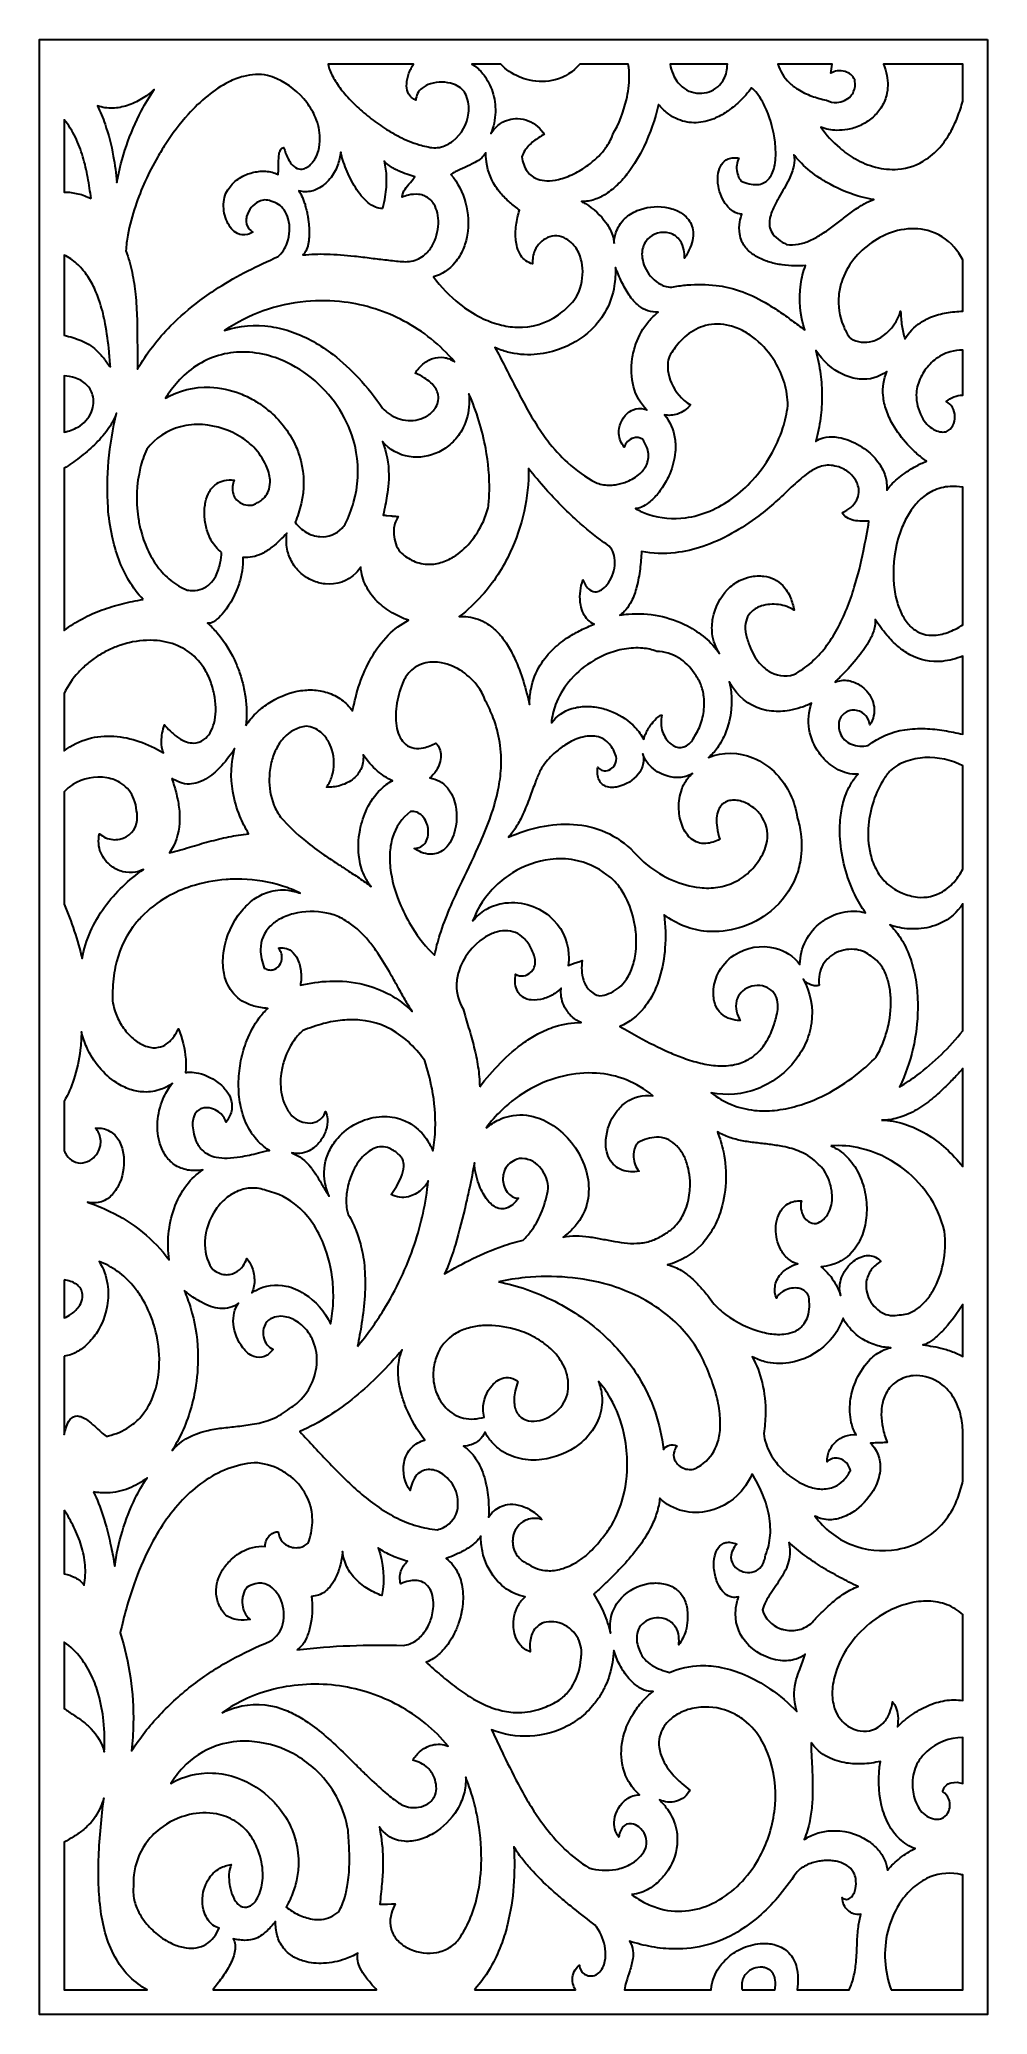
# Model space of a CAD drawing. Header units: centimetres. Extents: x 12.2 to 20.8, y -9 to 9.
import ezdxf

# ---------------------------------------------------------------- set-up
doc = ezdxf.new("R2010")
doc.units = ezdxf.units.CM
doc.header["$MEASUREMENT"] = 0
doc.layers.add('layer 1', color=7, linetype='Continuous')

msp = doc.modelspace()

# ---------------------------------------------------------------- linework, layer by layer
at = {"layer": 'layer 1', "color": 250, "lineweight": 30}
for points, knots in [([(20.79752, 9.00068), (20.79752, 9.00068), (12.15709, 9.00068), (12.15709, 9.00068), (12.15709, 9.00068), (12.15709, 9.00068), (12.15709, -9.00021), (12.15709, -9.00021), (12.15709, -9.00021), (12.15709, -9.00021), (20.79752, -9.00021), (20.79752, -9.00021), (20.79752, -9.00021), (20.79752, -9.00021), (20.79752, 9.00068), (20.79752, 9.00068)], [0, 0, 0, 0, 0.2, 0.2, 0.2, 0.2, 0.4, 0.4, 0.4, 0.4, 0.6, 0.6, 0.6, 0.6, 1, 1, 1, 1]), ([(14.3315, 7.0217), (14.23783, 6.98125), (14.14553, 6.93773), (14.05474, 6.89118), (14.05474, 6.89118), (13.96392, 6.84463), (13.87531, 6.79391), (13.78917, 6.73919), (13.78917, 6.73919), (13.73093, 6.70219), (13.67412, 6.66299), (13.61886, 6.62167), (13.61886, 6.62167), (13.52441, 6.55105), (13.4353, 6.4736), (13.35222, 6.38992), (13.35222, 6.38992), (13.23532, 6.27217), (13.1338, 6.14016), (13.05003, 5.99694), (13.05003, 5.99694), (13.04924, 6.04237), (13.04885, 6.08781), (13.04887, 6.13325), (13.04887, 6.13325), (13.04888, 6.17883), (13.04881, 6.22441), (13.04865, 6.26999), (13.04865, 6.26999), (13.04843, 6.33108), (13.04755, 6.39216), (13.046, 6.45323), (13.046, 6.45323), (13.0441, 6.52837), (13.03933, 6.60341), (13.03171, 6.67819), (13.03171, 6.67819), (13.02485, 6.74553), (13.01444, 6.81246), (13.00052, 6.8787), (13.00052, 6.8787), (12.98659, 6.94499), (12.9678, 7.01016), (12.94431, 7.07369), (12.94431, 7.07369), (12.94747, 7.12205), (12.95342, 7.17019), (12.96213, 7.21787), (12.96213, 7.21787), (12.97849, 7.30737), (13.00139, 7.39556), (13.03063, 7.48171), (13.03063, 7.48171), (13.08351, 7.63753), (13.15177, 7.78772), (13.23439, 7.93002), (13.23439, 7.93002), (13.25621, 7.96759), (13.27886, 8.00468), (13.30234, 8.04124), (13.30234, 8.04124), (13.36516, 8.1391), (13.43569, 8.23181), (13.51322, 8.31848), (13.51322, 8.31848), (13.5679, 8.3796), (13.62721, 8.43643), (13.6906, 8.48846), (13.6906, 8.48846), (13.74929, 8.53663), (13.81298, 8.57838), (13.88055, 8.61298), (13.88055, 8.61298), (13.92408, 8.63528), (13.96995, 8.65267), (14.01732, 8.66484), (14.01732, 8.66484), (14.05296, 8.67401), (14.08945, 8.67955), (14.12621, 8.68139), (14.12621, 8.68139), (14.16302, 8.68322), (14.19992, 8.68056), (14.23607, 8.67345), (14.23607, 8.67345), (14.26474, 8.6658), (14.29272, 8.65573), (14.31969, 8.64337), (14.31969, 8.64337), (14.42728, 8.59406), (14.52117, 8.51908), (14.59308, 8.42509), (14.59308, 8.42509), (14.62516, 8.38316), (14.65204, 8.33749), (14.67312, 8.28909), (14.67312, 8.28909), (14.69867, 8.2304), (14.71236, 8.16721), (14.71338, 8.1032), (14.71338, 8.1032), (14.71401, 8.06381), (14.70945, 8.0245), (14.69984, 7.98629), (14.69984, 7.98629), (14.69303, 7.96431), (14.68406, 7.94306), (14.67307, 7.92285), (14.67307, 7.92285), (14.66822, 7.91329), (14.66261, 7.90414), (14.65629, 7.89549), (14.65629, 7.89549), (14.65033, 7.88734), (14.64412, 7.87937), (14.63767, 7.87161), (14.63767, 7.87161), (14.63161, 7.86433), (14.62486, 7.85765), (14.61751, 7.85166), (14.61751, 7.85166), (14.61067, 7.84609), (14.60354, 7.84089), (14.59614, 7.83608), (14.59614, 7.83608), (14.58255, 7.82725), (14.5671, 7.82167), (14.551, 7.81977), (14.551, 7.81977), (14.53006, 7.8173), (14.50888, 7.82201), (14.49095, 7.8331), (14.49095, 7.8331), (14.47946, 7.84021), (14.46901, 7.84886), (14.45988, 7.85881), (14.45988, 7.85881), (14.44904, 7.87063), (14.43955, 7.88361), (14.43158, 7.89753), (14.43158, 7.89753), (14.41932, 7.91893), (14.40897, 7.94138), (14.40066, 7.96461), (14.40066, 7.96461), (14.39452, 7.98177), (14.38907, 7.99918), (14.38433, 8.01678), (14.38433, 8.01678), (14.37128, 8.01499), (14.35991, 8.00701), (14.35381, 7.99534), (14.35381, 7.99534), (14.3472, 7.98272), (14.34284, 7.96907), (14.3409, 7.95497), (14.3409, 7.95497), (14.33745, 7.9299), (14.33581, 7.90462), (14.33599, 7.87932), (14.33599, 7.87932), (14.33618, 7.85405), (14.33585, 7.82878), (14.33501, 7.80352), (14.33501, 7.80352), (14.33466, 7.79285), (14.3335, 7.78221), (14.33153, 7.77171), (14.33153, 7.77171), (14.31443, 7.77979), (14.29654, 7.78606), (14.27813, 7.79043), (14.27813, 7.79043), (14.23747, 7.80008), (14.19545, 7.80252), (14.15395, 7.79764), (14.15395, 7.79764), (14.1162, 7.7932), (14.07919, 7.78389), (14.04384, 7.76992), (14.04384, 7.76992), (13.99994, 7.75257), (13.95983, 7.72691), (13.92569, 7.69432), (13.92569, 7.69432), (13.91047, 7.67979), (13.89681, 7.66372), (13.88492, 7.64636), (13.88492, 7.64636), (13.86902, 7.62718), (13.85693, 7.60516), (13.84929, 7.58146), (13.84929, 7.58146), (13.84083, 7.55522), (13.83599, 7.52795), (13.83491, 7.5004), (13.83491, 7.5004), (13.83274, 7.44538), (13.84353, 7.39063), (13.86643, 7.34055), (13.86643, 7.34055), (13.87703, 7.31737), (13.89067, 7.29571), (13.90701, 7.27615), (13.90701, 7.27615), (13.92191, 7.25829), (13.9403, 7.24365), (13.96105, 7.23314), (13.96105, 7.23314), (13.98907, 7.21894), (14.02134, 7.21562), (14.05166, 7.22384), (14.05166, 7.22384), (14.06875, 7.22846), (14.08512, 7.23541), (14.10032, 7.24449), (14.10032, 7.24449), (14.09399, 7.24877), (14.08796, 7.25345), (14.08226, 7.25853), (14.08226, 7.25853), (14.05812, 7.28001), (14.04329, 7.31005), (14.04089, 7.34227), (14.04089, 7.34227), (14.03977, 7.35731), (14.04108, 7.37243), (14.04476, 7.38705), (14.04476, 7.38705), (14.0601, 7.448), (14.10216, 7.4988), (14.15915, 7.52529), (14.15915, 7.52529), (14.17576, 7.53301), (14.19377, 7.53729), (14.21208, 7.53786), (14.21208, 7.53786), (14.2305, 7.53844), (14.24879, 7.5346), (14.26543, 7.52667), (14.26543, 7.52667), (14.29069, 7.52168), (14.31472, 7.51173), (14.3361, 7.49739), (14.3361, 7.49739), (14.35611, 7.48378), (14.37351, 7.46668), (14.38749, 7.44693), (14.38749, 7.44693), (14.40457, 7.42281), (14.41713, 7.39577), (14.42456, 7.36716), (14.42456, 7.36716), (14.44332, 7.29492), (14.43988, 7.21867), (14.41472, 7.14841), (14.41472, 7.14841), (14.40593, 7.12389), (14.39448, 7.1004), (14.38057, 7.07838), (14.38057, 7.07838), (14.36715, 7.05713), (14.35061, 7.03802), (14.3315, 7.0217)], [0, 0, 0, 0, 0.01492537, 0.01492537, 0.01492537, 0.01492537, 0.02985075, 0.02985075, 0.02985075, 0.02985075, 0.04477612, 0.04477612, 0.04477612, 0.04477612, 0.05970149, 0.05970149, 0.05970149, 0.05970149, 0.07462687, 0.07462687, 0.07462687, 0.07462687, 0.08955224, 0.08955224, 0.08955224, 0.08955224, 0.10447761, 0.10447761, 0.10447761, 0.10447761, 0.11940299, 0.11940299, 0.11940299, 0.11940299, 0.13432836, 0.13432836, 0.13432836, 0.13432836, 0.14925373, 0.14925373, 0.14925373, 0.14925373, 0.1641791, 0.1641791, 0.1641791, 0.1641791, 0.17910448, 0.17910448, 0.17910448, 0.17910448, 0.19402985, 0.19402985, 0.19402985, 0.19402985, 0.20895522, 0.20895522, 0.20895522, 0.20895522, 0.2238806, 0.2238806, 0.2238806, 0.2238806, 0.23880597, 0.23880597, 0.23880597, 0.23880597, 0.25373134, 0.25373134, 0.25373134, 0.25373134, 0.26865672, 0.26865672, 0.26865672, 0.26865672, 0.28358209, 0.28358209, 0.28358209, 0.28358209, 0.29850746, 0.29850746, 0.29850746, 0.29850746, 0.31343284, 0.31343284, 0.31343284, 0.31343284, 0.32835821, 0.32835821, 0.32835821, 0.32835821, 0.34328358, 0.34328358, 0.34328358, 0.34328358, 0.35820896, 0.35820896, 0.35820896, 0.35820896, 0.37313433, 0.37313433, 0.37313433, 0.37313433, 0.3880597, 0.3880597, 0.3880597, 0.3880597, 0.40298507, 0.40298507, 0.40298507, 0.40298507, 0.41791045, 0.41791045, 0.41791045, 0.41791045, 0.43283582, 0.43283582, 0.43283582, 0.43283582, 0.44776119, 0.44776119, 0.44776119, 0.44776119, 0.46268657, 0.46268657, 0.46268657, 0.46268657, 0.47761194, 0.47761194, 0.47761194, 0.47761194, 0.49253731, 0.49253731, 0.49253731, 0.49253731, 0.50746269, 0.50746269, 0.50746269, 0.50746269, 0.52238806, 0.52238806, 0.52238806, 0.52238806, 0.53731343, 0.53731343, 0.53731343, 0.53731343, 0.55223881, 0.55223881, 0.55223881, 0.55223881, 0.56716418, 0.56716418, 0.56716418, 0.56716418, 0.58208955, 0.58208955, 0.58208955, 0.58208955, 0.59701493, 0.59701493, 0.59701493, 0.59701493, 0.6119403, 0.6119403, 0.6119403, 0.6119403, 0.62686567, 0.62686567, 0.62686567, 0.62686567, 0.64179104, 0.64179104, 0.64179104, 0.64179104, 0.65671642, 0.65671642, 0.65671642, 0.65671642, 0.67164179, 0.67164179, 0.67164179, 0.67164179, 0.68656716, 0.68656716, 0.68656716, 0.68656716, 0.70149254, 0.70149254, 0.70149254, 0.70149254, 0.71641791, 0.71641791, 0.71641791, 0.71641791, 0.73134328, 0.73134328, 0.73134328, 0.73134328, 0.74626866, 0.74626866, 0.74626866, 0.74626866, 0.76119403, 0.76119403, 0.76119403, 0.76119403, 0.7761194, 0.7761194, 0.7761194, 0.7761194, 0.79104478, 0.79104478, 0.79104478, 0.79104478, 0.80597015, 0.80597015, 0.80597015, 0.80597015, 0.82089552, 0.82089552, 0.82089552, 0.82089552, 0.8358209, 0.8358209, 0.8358209, 0.8358209, 0.85074627, 0.85074627, 0.85074627, 0.85074627, 0.86567164, 0.86567164, 0.86567164, 0.86567164, 0.88059701, 0.88059701, 0.88059701, 0.88059701, 0.89552239, 0.89552239, 0.89552239, 0.89552239, 0.91044776, 0.91044776, 0.91044776, 0.91044776, 0.92537313, 0.92537313, 0.92537313, 0.92537313, 0.94029851, 0.94029851, 0.94029851, 0.94029851, 0.95522388, 0.95522388, 0.95522388, 0.95522388, 0.97014925, 0.97014925, 0.97014925, 0.97014925, 1, 1, 1, 1]), ([(15.43639, 8.11487), (15.40295, 8.13245), (15.37, 8.15095), (15.33758, 8.17034), (15.33758, 8.17034), (15.31345, 8.18477), (15.28983, 8.20002), (15.26675, 8.21607), (15.26675, 8.21607), (15.2434, 8.2323), (15.22029, 8.24887), (15.19743, 8.26577), (15.19743, 8.26577), (15.17455, 8.2827), (15.15223, 8.30036), (15.13051, 8.31875), (15.13051, 8.31875), (15.10902, 8.33695), (15.0878, 8.35546), (15.06687, 8.37429), (15.06687, 8.37429), (15.04637, 8.39273), (15.02654, 8.41187), (15.00739, 8.4317), (15.00739, 8.4317), (14.98887, 8.45087), (14.97072, 8.47039), (14.95295, 8.49026), (14.95295, 8.49026), (14.93596, 8.50925), (14.91978, 8.52894), (14.90443, 8.54927), (14.90443, 8.54927), (14.88996, 8.56844), (14.87605, 8.58804), (14.86273, 8.60802), (14.86273, 8.60802), (14.83905, 8.64352), (14.81924, 8.68142), (14.8036, 8.72112), (14.8036, 8.72112), (14.79663, 8.73881), (14.79117, 8.75706), (14.78726, 8.77567), (14.78726, 8.77567), (14.78726, 8.77567), (15.56673, 8.77567), (15.56673, 8.77567), (15.56673, 8.77567), (15.55802, 8.7636), (15.55023, 8.75088), (15.54343, 8.73764), (15.54343, 8.73764), (15.53609, 8.72335), (15.5296, 8.70864), (15.524, 8.69359), (15.524, 8.69359), (15.51254, 8.66282), (15.50571, 8.63052), (15.50374, 8.59776), (15.50374, 8.59776), (15.50216, 8.57139), (15.50598, 8.54496), (15.51498, 8.52013), (15.51498, 8.52013), (15.52168, 8.50164), (15.5329, 8.48511), (15.54761, 8.47206), (15.54761, 8.47206), (15.55916, 8.4618), (15.57232, 8.45351), (15.58656, 8.44752), (15.58656, 8.44752), (15.58877, 8.49116), (15.61017, 8.53156), (15.64501, 8.55794), (15.64501, 8.55794), (15.66756, 8.57502), (15.69289, 8.58805), (15.71989, 8.59648), (15.71989, 8.59648), (15.78823, 8.61783), (15.86153, 8.61695), (15.92934, 8.59399), (15.92934, 8.59399), (15.93588, 8.59178), (15.94232, 8.58931), (15.94867, 8.58658), (15.94867, 8.58658), (15.97043, 8.57722), (15.99042, 8.56421), (16.00778, 8.54809), (16.00778, 8.54809), (16.02441, 8.53265), (16.03705, 8.51343), (16.04463, 8.49204), (16.04463, 8.49204), (16.06667, 8.44119), (16.07483, 8.38544), (16.06832, 8.3304), (16.06832, 8.3304), (16.05641, 8.22975), (16.00509, 8.13801), (15.92559, 8.07514), (15.92559, 8.07514), (15.89424, 8.05035), (15.8582, 8.03218), (15.81964, 8.02171), (15.81964, 8.02171), (15.77486, 8.00955), (15.7275, 8.01109), (15.68361, 8.0261), (15.68361, 8.0261), (15.66162, 8.03), (15.63986, 8.03508), (15.61842, 8.04134), (15.61842, 8.04134), (15.55544, 8.05971), (15.49446, 8.08434), (15.43639, 8.11487)], [0, 0, 0, 0, 0.03225806, 0.03225806, 0.03225806, 0.03225806, 0.06451613, 0.06451613, 0.06451613, 0.06451613, 0.09677419, 0.09677419, 0.09677419, 0.09677419, 0.12903226, 0.12903226, 0.12903226, 0.12903226, 0.16129032, 0.16129032, 0.16129032, 0.16129032, 0.19354839, 0.19354839, 0.19354839, 0.19354839, 0.22580645, 0.22580645, 0.22580645, 0.22580645, 0.25806452, 0.25806452, 0.25806452, 0.25806452, 0.29032258, 0.29032258, 0.29032258, 0.29032258, 0.32258065, 0.32258065, 0.32258065, 0.32258065, 0.35483871, 0.35483871, 0.35483871, 0.35483871, 0.38709677, 0.38709677, 0.38709677, 0.38709677, 0.41935484, 0.41935484, 0.41935484, 0.41935484, 0.4516129, 0.4516129, 0.4516129, 0.4516129, 0.48387097, 0.48387097, 0.48387097, 0.48387097, 0.51612903, 0.51612903, 0.51612903, 0.51612903, 0.5483871, 0.5483871, 0.5483871, 0.5483871, 0.58064516, 0.58064516, 0.58064516, 0.58064516, 0.61290323, 0.61290323, 0.61290323, 0.61290323, 0.64516129, 0.64516129, 0.64516129, 0.64516129, 0.67741935, 0.67741935, 0.67741935, 0.67741935, 0.70967742, 0.70967742, 0.70967742, 0.70967742, 0.74193548, 0.74193548, 0.74193548, 0.74193548, 0.77419355, 0.77419355, 0.77419355, 0.77419355, 0.80645161, 0.80645161, 0.80645161, 0.80645161, 0.83870968, 0.83870968, 0.83870968, 0.83870968, 0.87096774, 0.87096774, 0.87096774, 0.87096774, 0.90322581, 0.90322581, 0.90322581, 0.90322581, 0.93548387, 0.93548387, 0.93548387, 0.93548387, 1, 1, 1, 1]), ([(16.2859, 8.52345), (16.26858, 8.57813), (16.24243, 8.62963), (16.20851, 8.67588), (16.20851, 8.67588), (16.18432, 8.70886), (16.15477, 8.73757), (16.1211, 8.76079), (16.1211, 8.76079), (16.11327, 8.76618), (16.10517, 8.77115), (16.09681, 8.77567), (16.09681, 8.77567), (16.09681, 8.77567), (16.36103, 8.77567), (16.36103, 8.77567), (16.36103, 8.77567), (16.40826, 8.72637), (16.46509, 8.68722), (16.52798, 8.66066), (16.52798, 8.66066), (16.55901, 8.64755), (16.59116, 8.63725), (16.62403, 8.62987), (16.62403, 8.62987), (16.70051, 8.61269), (16.78001, 8.61383), (16.85597, 8.6332), (16.85597, 8.6332), (16.94415, 8.65569), (17.02299, 8.70558), (17.08104, 8.77567), (17.08104, 8.77567), (17.08104, 8.77567), (17.52362, 8.77567), (17.52362, 8.77567), (17.52362, 8.77567), (17.52972, 8.73733), (17.53262, 8.69855), (17.53228, 8.65973), (17.53228, 8.65973), (17.53168, 8.58981), (17.52326, 8.5202), (17.50719, 8.45215), (17.50719, 8.45215), (17.48071, 8.34001), (17.43821, 8.23231), (17.38099, 8.13229), (17.38099, 8.13229), (17.3743, 8.11125), (17.36559, 8.09091), (17.35497, 8.07156), (17.35497, 8.07156), (17.34438, 8.05223), (17.33265, 8.03354), (17.31985, 8.01559), (17.31985, 8.01559), (17.31464, 8.0083), (17.30923, 8.00116), (17.30362, 7.99418), (17.30362, 7.99418), (17.26177, 7.94217), (17.21326, 7.89592), (17.15932, 7.8566), (17.15932, 7.8566), (17.13814, 7.84116), (17.11641, 7.82651), (17.09416, 7.81266), (17.09416, 7.81266), (17.05068, 7.78561), (17.00453, 7.76314), (16.95642, 7.74559), (16.95642, 7.74559), (16.93377, 7.73733), (16.91065, 7.7304), (16.88719, 7.72484), (16.88719, 7.72484), (16.85196, 7.7165), (16.81583, 7.7126), (16.77963, 7.71325), (16.77963, 7.71325), (16.75183, 7.71374), (16.72431, 7.71877), (16.69812, 7.72813), (16.69812, 7.72813), (16.66085, 7.74147), (16.62828, 7.76536), (16.60437, 7.79691), (16.60437, 7.79691), (16.58977, 7.81618), (16.57819, 7.83755), (16.57003, 7.86031), (16.57003, 7.86031), (16.56191, 7.88298), (16.5559, 7.90635), (16.55207, 7.93013), (16.55207, 7.93013), (16.55922, 7.95053), (16.56889, 7.96995), (16.58088, 7.98793), (16.58088, 7.98793), (16.60247, 8.02032), (16.62901, 8.0491), (16.65954, 8.07325), (16.65954, 8.07325), (16.68996, 8.0973), (16.72275, 8.1182), (16.7574, 8.13563), (16.7574, 8.13563), (16.74064, 8.16256), (16.72015, 8.18697), (16.69652, 8.20812), (16.69652, 8.20812), (16.64646, 8.25294), (16.58209, 8.27859), (16.51493, 8.28045), (16.51493, 8.28045), (16.45962, 8.28198), (16.40519, 8.26611), (16.35939, 8.23507), (16.35939, 8.23507), (16.32357, 8.21079), (16.29304, 8.17946), (16.26971, 8.14302), (16.26971, 8.14302), (16.29588, 8.20512), (16.31022, 8.27159), (16.31198, 8.33897), (16.31198, 8.33897), (16.3136, 8.40148), (16.30479, 8.46384), (16.2859, 8.52345)], [0, 0, 0, 0, 0.02941176, 0.02941176, 0.02941176, 0.02941176, 0.05882353, 0.05882353, 0.05882353, 0.05882353, 0.08823529, 0.08823529, 0.08823529, 0.08823529, 0.11764706, 0.11764706, 0.11764706, 0.11764706, 0.14705882, 0.14705882, 0.14705882, 0.14705882, 0.17647059, 0.17647059, 0.17647059, 0.17647059, 0.20588235, 0.20588235, 0.20588235, 0.20588235, 0.23529412, 0.23529412, 0.23529412, 0.23529412, 0.26470588, 0.26470588, 0.26470588, 0.26470588, 0.29411765, 0.29411765, 0.29411765, 0.29411765, 0.32352941, 0.32352941, 0.32352941, 0.32352941, 0.35294118, 0.35294118, 0.35294118, 0.35294118, 0.38235294, 0.38235294, 0.38235294, 0.38235294, 0.41176471, 0.41176471, 0.41176471, 0.41176471, 0.44117647, 0.44117647, 0.44117647, 0.44117647, 0.47058824, 0.47058824, 0.47058824, 0.47058824, 0.5, 0.5, 0.5, 0.5, 0.52941176, 0.52941176, 0.52941176, 0.52941176, 0.55882353, 0.55882353, 0.55882353, 0.55882353, 0.58823529, 0.58823529, 0.58823529, 0.58823529, 0.61764706, 0.61764706, 0.61764706, 0.61764706, 0.64705882, 0.64705882, 0.64705882, 0.64705882, 0.67647059, 0.67647059, 0.67647059, 0.67647059, 0.70588235, 0.70588235, 0.70588235, 0.70588235, 0.73529412, 0.73529412, 0.73529412, 0.73529412, 0.76470588, 0.76470588, 0.76470588, 0.76470588, 0.79411765, 0.79411765, 0.79411765, 0.79411765, 0.82352941, 0.82352941, 0.82352941, 0.82352941, 0.85294118, 0.85294118, 0.85294118, 0.85294118, 0.88235294, 0.88235294, 0.88235294, 0.88235294, 0.91176471, 0.91176471, 0.91176471, 0.91176471, 0.94117647, 0.94117647, 0.94117647, 0.94117647, 1, 1, 1, 1]), ([(18.19262, 8.51065), (18.12863, 8.50672), (18.06557, 8.52723), (18.01609, 8.56801), (18.01609, 8.56801), (17.97908, 8.59946), (17.9501, 8.63927), (17.93152, 8.68415), (17.93152, 8.68415), (17.91932, 8.71362), (17.91027, 8.7443), (17.90452, 8.77567), (17.90452, 8.77567), (17.90452, 8.77567), (18.42644, 8.77567), (18.42644, 8.77567), (18.42644, 8.77567), (18.42657, 8.75212), (18.4241, 8.72862), (18.41905, 8.70561), (18.41905, 8.70561), (18.4092, 8.66063), (18.38725, 8.61922), (18.35558, 8.58579), (18.35558, 8.58579), (18.31268, 8.54107), (18.25449, 8.51426), (18.19262, 8.51065)], [0, 0, 0, 0, 0.125, 0.125, 0.125, 0.125, 0.25, 0.25, 0.25, 0.25, 0.375, 0.375, 0.375, 0.375, 0.5, 0.5, 0.5, 0.5, 0.625, 0.625, 0.625, 0.625, 0.75, 0.75, 0.75, 0.75, 1, 1, 1, 1]), ([(18.99108, 8.60746), (18.94297, 8.65391), (18.90742, 8.71176), (18.8877, 8.77567), (18.8877, 8.77567), (18.8877, 8.77567), (19.38311, 8.77567), (19.38311, 8.77567), (19.38311, 8.77567), (19.38311, 8.77567), (19.3765, 8.73412), (19.3765, 8.73412), (19.3765, 8.73412), (19.3765, 8.73412), (19.37319, 8.71333), (19.37319, 8.71333), (19.37319, 8.71333), (19.37319, 8.71333), (19.36989, 8.69255), (19.36989, 8.69255), (19.36989, 8.69255), (19.38765, 8.70361), (19.40751, 8.71084), (19.42821, 8.71379), (19.42821, 8.71379), (19.45188, 8.71718), (19.47599, 8.71555), (19.49899, 8.70902), (19.49899, 8.70902), (19.53824, 8.69787), (19.57067, 8.67018), (19.58786, 8.63317), (19.58786, 8.63317), (19.5886, 8.62952), (19.58927, 8.62585), (19.58986, 8.62217), (19.58986, 8.62217), (19.5951, 8.58966), (19.59088, 8.55634), (19.57769, 8.52616), (19.57769, 8.52616), (19.57119, 8.51128), (19.56221, 8.49761), (19.55114, 8.48573), (19.55114, 8.48573), (19.51841, 8.45064), (19.47343, 8.42956), (19.42553, 8.42683), (19.42553, 8.42683), (19.42553, 8.42683), (19.42357, 8.42671), (19.42357, 8.42671), (19.42357, 8.42671), (19.39111, 8.42454), (19.35874, 8.43176), (19.33028, 8.44752), (19.33028, 8.44752), (19.28488, 8.457), (19.24017, 8.46953), (19.19645, 8.48504), (19.19645, 8.48504), (19.15128, 8.50105), (19.10803, 8.52202), (19.06748, 8.54756), (19.06748, 8.54756), (19.04002, 8.56485), (19.01443, 8.58492), (18.99108, 8.60746)], [0, 0, 0, 0, 0.05555556, 0.05555556, 0.05555556, 0.05555556, 0.11111111, 0.11111111, 0.11111111, 0.11111111, 0.16666667, 0.16666667, 0.16666667, 0.16666667, 0.22222222, 0.22222222, 0.22222222, 0.22222222, 0.27777778, 0.27777778, 0.27777778, 0.27777778, 0.33333333, 0.33333333, 0.33333333, 0.33333333, 0.38888889, 0.38888889, 0.38888889, 0.38888889, 0.44444444, 0.44444444, 0.44444444, 0.44444444, 0.5, 0.5, 0.5, 0.5, 0.55555556, 0.55555556, 0.55555556, 0.55555556, 0.61111111, 0.61111111, 0.61111111, 0.61111111, 0.66666667, 0.66666667, 0.66666667, 0.66666667, 0.72222222, 0.72222222, 0.72222222, 0.72222222, 0.77777778, 0.77777778, 0.77777778, 0.77777778, 0.83333333, 0.83333333, 0.83333333, 0.83333333, 0.88888889, 0.88888889, 0.88888889, 0.88888889, 1, 1, 1, 1]), ([(19.77813, 7.83697), (19.71355, 7.8541), (19.65143, 7.87937), (19.59322, 7.91217), (19.59322, 7.91217), (19.54246, 7.94078), (19.49465, 7.97433), (19.45048, 8.01233), (19.45048, 8.01233), (19.38552, 8.0682), (19.32794, 8.13207), (19.27907, 8.20244), (19.27907, 8.20244), (19.3252, 8.18357), (19.37446, 8.17346), (19.4243, 8.17264), (19.4243, 8.17264), (19.45654, 8.17211), (19.48877, 8.17465), (19.52053, 8.18024), (19.52053, 8.18024), (19.56137, 8.18742), (19.60108, 8.20008), (19.63855, 8.21787), (19.63855, 8.21787), (19.65725, 8.22674), (19.67544, 8.23666), (19.69303, 8.24758), (19.69303, 8.24758), (19.72819, 8.26939), (19.76003, 8.29617), (19.78755, 8.32707), (19.78755, 8.32707), (19.81507, 8.35799), (19.83784, 8.39284), (19.85508, 8.43047), (19.85508, 8.43047), (19.86391, 8.44975), (19.87095, 8.46981), (19.87611, 8.49038), (19.87611, 8.49038), (19.89107, 8.54999), (19.89259, 8.61222), (19.88053, 8.67249), (19.88053, 8.67249), (19.87347, 8.7078), (19.86302, 8.74236), (19.84933, 8.77567), (19.84933, 8.77567), (19.84933, 8.77567), (20.57251, 8.77567), (20.57251, 8.77567), (20.57251, 8.77567), (20.57251, 8.77567), (20.57251, 8.44009), (20.57251, 8.44009), (20.57251, 8.44009), (20.55894, 8.38987), (20.54271, 8.34041), (20.52389, 8.29191), (20.52389, 8.29191), (20.50706, 8.24856), (20.4874, 8.20636), (20.46502, 8.16559), (20.46502, 8.16559), (20.43979, 8.11964), (20.41051, 8.07604), (20.37752, 8.03531), (20.37752, 8.03531), (20.33808, 7.98661), (20.29163, 7.94406), (20.23966, 7.90903), (20.23966, 7.90903), (20.16247, 7.85701), (20.07316, 7.82587), (19.98036, 7.8186), (19.98036, 7.8186), (19.91239, 7.81328), (19.84403, 7.81949), (19.77813, 7.83697)], [0, 0, 0, 0, 0.04761905, 0.04761905, 0.04761905, 0.04761905, 0.0952381, 0.0952381, 0.0952381, 0.0952381, 0.14285714, 0.14285714, 0.14285714, 0.14285714, 0.19047619, 0.19047619, 0.19047619, 0.19047619, 0.23809524, 0.23809524, 0.23809524, 0.23809524, 0.28571429, 0.28571429, 0.28571429, 0.28571429, 0.33333333, 0.33333333, 0.33333333, 0.33333333, 0.38095238, 0.38095238, 0.38095238, 0.38095238, 0.42857143, 0.42857143, 0.42857143, 0.42857143, 0.47619048, 0.47619048, 0.47619048, 0.47619048, 0.52380952, 0.52380952, 0.52380952, 0.52380952, 0.57142857, 0.57142857, 0.57142857, 0.57142857, 0.61904762, 0.61904762, 0.61904762, 0.61904762, 0.66666667, 0.66666667, 0.66666667, 0.66666667, 0.71428571, 0.71428571, 0.71428571, 0.71428571, 0.76190476, 0.76190476, 0.76190476, 0.76190476, 0.80952381, 0.80952381, 0.80952381, 0.80952381, 0.85714286, 0.85714286, 0.85714286, 0.85714286, 0.9047619, 0.9047619, 0.9047619, 0.9047619, 1, 1, 1, 1]), ([(13.08499, 8.34877), (12.97829, 8.14419), (12.9034, 7.92461), (12.86285, 7.69747), (12.86285, 7.69747), (12.85499, 7.77807), (12.84393, 7.85831), (12.8297, 7.93803), (12.8297, 7.93803), (12.81205, 8.03696), (12.78684, 8.13437), (12.75429, 8.22944), (12.75429, 8.22944), (12.73492, 8.28603), (12.71235, 8.34148), (12.6867, 8.39552), (12.6867, 8.39552), (12.73056, 8.38049), (12.77677, 8.37351), (12.82312, 8.37494), (12.82312, 8.37494), (12.86934, 8.37635), (12.91508, 8.38455), (12.95892, 8.39928), (12.95892, 8.39928), (13.0037, 8.41432), (13.04664, 8.43434), (13.08694, 8.45897), (13.08694, 8.45897), (13.12771, 8.48389), (13.1662, 8.51235), (13.20196, 8.54404), (13.20196, 8.54404), (13.15916, 8.4813), (13.12011, 8.41611), (13.08499, 8.34877)], [0, 0, 0, 0, 0.1, 0.1, 0.1, 0.1, 0.2, 0.2, 0.2, 0.2, 0.3, 0.3, 0.3, 0.3, 0.4, 0.4, 0.4, 0.4, 0.5, 0.5, 0.5, 0.5, 0.6, 0.6, 0.6, 0.6, 0.7, 0.7, 0.7, 0.7, 0.8, 0.8, 0.8, 0.8, 1, 1, 1, 1]), ([(17.3946, 7.1415), (17.39292, 7.16768), (17.38772, 7.19352), (17.37914, 7.21832), (17.37914, 7.21832), (17.36543, 7.25792), (17.34601, 7.29531), (17.32148, 7.32928), (17.32148, 7.32928), (17.27073, 7.39957), (17.20655, 7.45915), (17.13268, 7.50453), (17.13268, 7.50453), (17.12166, 7.5113), (17.11028, 7.51746), (17.09859, 7.523), (17.09859, 7.523), (17.1383, 7.52292), (17.17775, 7.52942), (17.21534, 7.54223), (17.21534, 7.54223), (17.25281, 7.55501), (17.28854, 7.57244), (17.32168, 7.59411), (17.32168, 7.59411), (17.35894, 7.61848), (17.39381, 7.64634), (17.4258, 7.67732), (17.4258, 7.67732), (17.46087, 7.71126), (17.49321, 7.74791), (17.52253, 7.78693), (17.52253, 7.78693), (17.57772, 7.86037), (17.62537, 7.93921), (17.66474, 8.02222), (17.66474, 8.02222), (17.72339, 8.14592), (17.76836, 8.27567), (17.79881, 8.40914), (17.79881, 8.40914), (17.823, 8.37971), (17.85032, 8.353), (17.88029, 8.32948), (17.88029, 8.32948), (17.91031, 8.30593), (17.94338, 8.28653), (17.97858, 8.27183), (17.97858, 8.27183), (18.03039, 8.25021), (18.08634, 8.24024), (18.14242, 8.24266), (18.14242, 8.24266), (18.19827, 8.24508), (18.25327, 8.25732), (18.30486, 8.27884), (18.30486, 8.27884), (18.34523, 8.29568), (18.38385, 8.31646), (18.42014, 8.34088), (18.42014, 8.34088), (18.46114, 8.36846), (18.49962, 8.39962), (18.53513, 8.43399), (18.53513, 8.43399), (18.57545, 8.473), (18.61305, 8.51474), (18.64767, 8.55889), (18.64767, 8.55889), (18.66135, 8.54796), (18.67397, 8.53576), (18.68536, 8.52246), (18.68536, 8.52246), (18.70246, 8.50247), (18.71797, 8.48117), (18.73174, 8.45874), (18.73174, 8.45874), (18.75125, 8.42698), (18.76832, 8.39378), (18.78281, 8.35943), (18.78281, 8.35943), (18.82243, 8.26553), (18.84878, 8.16659), (18.86112, 8.06542), (18.86112, 8.06542), (18.86687, 8.01822), (18.86856, 7.97063), (18.86615, 7.92314), (18.86615, 7.92314), (18.86464, 7.89339), (18.86034, 7.86385), (18.8533, 7.8349), (18.8533, 7.8349), (18.84824, 7.8141), (18.84109, 7.79386), (18.83195, 7.7745), (18.83195, 7.7745), (18.82371, 7.75706), (18.81294, 7.74093), (18.79997, 7.72664), (18.79997, 7.72664), (18.77445, 7.69852), (18.73904, 7.68141), (18.70115, 7.67888), (18.70115, 7.67888), (18.67517, 7.67715), (18.64908, 7.67965), (18.62391, 7.68629), (18.62391, 7.68629), (18.59885, 7.69289), (18.5744, 7.7016), (18.55081, 7.71232), (18.55081, 7.71232), (18.53933, 7.72655), (18.53022, 7.74253), (18.5238, 7.75965), (18.5238, 7.75965), (18.50835, 7.80092), (18.50647, 7.84603), (18.51843, 7.88845), (18.51843, 7.88845), (18.52153, 7.89945), (18.52574, 7.91011), (18.53099, 7.92026), (18.53099, 7.92026), (18.51491, 7.92263), (18.49863, 7.92333), (18.48241, 7.92235), (18.48241, 7.92235), (18.46614, 7.92137), (18.45011, 7.91786), (18.43492, 7.91194), (18.43492, 7.91194), (18.40966, 7.90211), (18.38808, 7.88462), (18.37324, 7.86193), (18.37324, 7.86193), (18.35766, 7.83812), (18.34733, 7.81124), (18.34295, 7.78312), (18.34295, 7.78312), (18.33808, 7.75178), (18.33744, 7.71991), (18.34106, 7.68839), (18.34106, 7.68839), (18.34854, 7.62327), (18.37144, 7.56083), (18.40786, 7.50633), (18.40786, 7.50633), (18.42709, 7.47754), (18.45198, 7.45296), (18.481, 7.43408), (18.481, 7.43408), (18.50392, 7.41918), (18.53018, 7.41017), (18.55742, 7.40787), (18.55742, 7.40787), (18.5503, 7.38567), (18.54465, 7.36304), (18.5405, 7.3401), (18.5405, 7.3401), (18.53374, 7.30275), (18.53325, 7.26453), (18.53903, 7.22702), (18.53903, 7.22702), (18.54257, 7.20405), (18.54932, 7.18168), (18.55908, 7.16059), (18.55908, 7.16059), (18.57381, 7.12873), (18.59443, 7.09994), (18.61986, 7.07575), (18.61986, 7.07575), (18.64602, 7.05086), (18.67564, 7.02988), (18.70779, 7.01346), (18.70779, 7.01346), (18.74159, 6.9962), (18.77689, 6.98206), (18.81326, 6.97123), (18.81326, 6.97123), (18.85038, 6.96017), (18.88828, 6.95192), (18.92664, 6.94657), (18.92664, 6.94657), (18.96367, 6.9414), (19.00096, 6.93821), (19.03833, 6.937), (19.03833, 6.937), (19.07182, 6.93592), (19.10535, 6.93693), (19.13871, 6.94003), (19.13871, 6.94003), (19.1178, 6.88493), (19.10309, 6.82766), (19.09485, 6.7693), (19.09485, 6.7693), (19.07513, 6.62966), (19.08788, 6.4873), (19.13211, 6.3534), (19.13211, 6.3534), (19.09287, 6.38175), (19.05382, 6.41033), (19.01494, 6.43916), (19.01494, 6.43916), (18.97562, 6.46831), (18.93571, 6.49664), (18.89522, 6.52413), (18.89522, 6.52413), (18.85425, 6.55195), (18.81236, 6.57841), (18.76964, 6.60346), (18.76964, 6.60346), (18.69548, 6.64695), (18.61714, 6.68292), (18.53582, 6.71082), (18.53582, 6.71082), (18.46717, 6.73437), (18.39622, 6.75068), (18.32418, 6.75948), (18.32418, 6.75948), (18.23664, 6.77017), (18.14819, 6.77147), (18.06038, 6.76336), (18.06038, 6.76336), (18.01888, 6.75952), (17.97754, 6.75405), (17.93648, 6.74695), (17.93648, 6.74695), (17.91446, 6.74279), (17.8918, 6.74352), (17.87009, 6.74908), (17.87009, 6.74908), (17.83676, 6.75762), (17.80557, 6.77295), (17.77845, 6.79412), (17.77845, 6.79412), (17.75337, 6.8137), (17.73098, 6.83651), (17.71187, 6.86195), (17.71187, 6.86195), (17.69229, 6.888), (17.67672, 6.91681), (17.66566, 6.94746), (17.66566, 6.94746), (17.6567, 6.97379), (17.65108, 7.00113), (17.64893, 7.02886), (17.64893, 7.02886), (17.64562, 7.07135), (17.65545, 7.11381), (17.67708, 7.15053), (17.67708, 7.15053), (17.68338, 7.16121), (17.69087, 7.17113), (17.69942, 7.18011), (17.69942, 7.18011), (17.75035, 7.23362), (17.8263, 7.2551), (17.89773, 7.23629), (17.89773, 7.23629), (17.9384, 7.22557), (17.97375, 7.20042), (17.99722, 7.16552), (17.99722, 7.16552), (18.0136, 7.14116), (18.02478, 7.11371), (18.03009, 7.08484), (18.03009, 7.08484), (18.03481, 7.05914), (18.03664, 7.03299), (18.03555, 7.00689), (18.03555, 7.00689), (18.05585, 7.03783), (18.07338, 7.07052), (18.08791, 7.10455), (18.08791, 7.10455), (18.09977, 7.13231), (18.10791, 7.16152), (18.11211, 7.19142), (18.11211, 7.19142), (18.11565, 7.21658), (18.11546, 7.24213), (18.11154, 7.26724), (18.11154, 7.26724), (18.10801, 7.28986), (18.10058, 7.31171), (18.08959, 7.3318), (18.08959, 7.3318), (18.07892, 7.35131), (18.06546, 7.36918), (18.04966, 7.38484), (18.04966, 7.38484), (18.02917, 7.40514), (18.00548, 7.42196), (17.97955, 7.4346), (17.97955, 7.4346), (17.94057, 7.45361), (17.89886, 7.46642), (17.85593, 7.47257), (17.85593, 7.47257), (17.77065, 7.48478), (17.68361, 7.47385), (17.604, 7.44092), (17.604, 7.44092), (17.5618, 7.42347), (17.52322, 7.39828), (17.49028, 7.36666), (17.49028, 7.36666), (17.45318, 7.33106), (17.42574, 7.2866), (17.41055, 7.23748), (17.41055, 7.23748), (17.40093, 7.20635), (17.39556, 7.17406), (17.3946, 7.1415)], [0, 0, 0, 0, 0.0125, 0.0125, 0.0125, 0.0125, 0.025, 0.025, 0.025, 0.025, 0.0375, 0.0375, 0.0375, 0.0375, 0.05, 0.05, 0.05, 0.05, 0.0625, 0.0625, 0.0625, 0.0625, 0.075, 0.075, 0.075, 0.075, 0.0875, 0.0875, 0.0875, 0.0875, 0.1, 0.1, 0.1, 0.1, 0.1125, 0.1125, 0.1125, 0.1125, 0.125, 0.125, 0.125, 0.125, 0.1375, 0.1375, 0.1375, 0.1375, 0.15, 0.15, 0.15, 0.15, 0.1625, 0.1625, 0.1625, 0.1625, 0.175, 0.175, 0.175, 0.175, 0.1875, 0.1875, 0.1875, 0.1875, 0.2, 0.2, 0.2, 0.2, 0.2125, 0.2125, 0.2125, 0.2125, 0.225, 0.225, 0.225, 0.225, 0.2375, 0.2375, 0.2375, 0.2375, 0.25, 0.25, 0.25, 0.25, 0.2625, 0.2625, 0.2625, 0.2625, 0.275, 0.275, 0.275, 0.275, 0.2875, 0.2875, 0.2875, 0.2875, 0.3, 0.3, 0.3, 0.3, 0.3125, 0.3125, 0.3125, 0.3125, 0.325, 0.325, 0.325, 0.325, 0.3375, 0.3375, 0.3375, 0.3375, 0.35, 0.35, 0.35, 0.35, 0.3625, 0.3625, 0.3625, 0.3625, 0.375, 0.375, 0.375, 0.375, 0.3875, 0.3875, 0.3875, 0.3875, 0.4, 0.4, 0.4, 0.4, 0.4125, 0.4125, 0.4125, 0.4125, 0.425, 0.425, 0.425, 0.425, 0.4375, 0.4375, 0.4375, 0.4375, 0.45, 0.45, 0.45, 0.45, 0.4625, 0.4625, 0.4625, 0.4625, 0.475, 0.475, 0.475, 0.475, 0.4875, 0.4875, 0.4875, 0.4875, 0.5, 0.5, 0.5, 0.5, 0.5125, 0.5125, 0.5125, 0.5125, 0.525, 0.525, 0.525, 0.525, 0.5375, 0.5375, 0.5375, 0.5375, 0.55, 0.55, 0.55, 0.55, 0.5625, 0.5625, 0.5625, 0.5625, 0.575, 0.575, 0.575, 0.575, 0.5875, 0.5875, 0.5875, 0.5875, 0.6, 0.6, 0.6, 0.6, 0.6125, 0.6125, 0.6125, 0.6125, 0.625, 0.625, 0.625, 0.625, 0.6375, 0.6375, 0.6375, 0.6375, 0.65, 0.65, 0.65, 0.65, 0.6625, 0.6625, 0.6625, 0.6625, 0.675, 0.675, 0.675, 0.675, 0.6875, 0.6875, 0.6875, 0.6875, 0.7, 0.7, 0.7, 0.7, 0.7125, 0.7125, 0.7125, 0.7125, 0.725, 0.725, 0.725, 0.725, 0.7375, 0.7375, 0.7375, 0.7375, 0.75, 0.75, 0.75, 0.75, 0.7625, 0.7625, 0.7625, 0.7625, 0.775, 0.775, 0.775, 0.775, 0.7875, 0.7875, 0.7875, 0.7875, 0.8, 0.8, 0.8, 0.8, 0.8125, 0.8125, 0.8125, 0.8125, 0.825, 0.825, 0.825, 0.825, 0.8375, 0.8375, 0.8375, 0.8375, 0.85, 0.85, 0.85, 0.85, 0.8625, 0.8625, 0.8625, 0.8625, 0.875, 0.875, 0.875, 0.875, 0.8875, 0.8875, 0.8875, 0.8875, 0.9, 0.9, 0.9, 0.9, 0.9125, 0.9125, 0.9125, 0.9125, 0.925, 0.925, 0.925, 0.925, 0.9375, 0.9375, 0.9375, 0.9375, 0.95, 0.95, 0.95, 0.95, 0.9625, 0.9625, 0.9625, 0.9625, 0.975, 0.975, 0.975, 0.975, 1, 1, 1, 1]), ([(12.62702, 7.5508), (12.58923, 7.57012), (12.54927, 7.58488), (12.50799, 7.59476), (12.50799, 7.59476), (12.46673, 7.60464), (12.42453, 7.60998), (12.38211, 7.61069), (12.38211, 7.61069), (12.38211, 7.61069), (12.38211, 8.2694), (12.38211, 8.2694), (12.38211, 8.2694), (12.42258, 8.22051), (12.45688, 8.1668), (12.48421, 8.10951), (12.48421, 8.10951), (12.51147, 8.05235), (12.53426, 7.99315), (12.55236, 7.93246), (12.55236, 7.93246), (12.57097, 7.87007), (12.58605, 7.80667), (12.59753, 7.74258), (12.59753, 7.74258), (12.60894, 7.67891), (12.61877, 7.61496), (12.62702, 7.5508)], [0, 0, 0, 0, 0.125, 0.125, 0.125, 0.125, 0.25, 0.25, 0.25, 0.25, 0.375, 0.375, 0.375, 0.375, 0.5, 0.5, 0.5, 0.5, 0.625, 0.625, 0.625, 0.625, 0.75, 0.75, 0.75, 0.75, 1, 1, 1, 1]), ([(15.18101, 7.0083), (15.12987, 7.01474), (15.07869, 7.02087), (15.02747, 7.02669), (15.02747, 7.02669), (14.94376, 7.03621), (14.85969, 7.0423), (14.77549, 7.04497), (14.77549, 7.04497), (14.7028, 7.04727), (14.63002, 7.04445), (14.55772, 7.03655), (14.55772, 7.03655), (14.56474, 7.04287), (14.57089, 7.0501), (14.57599, 7.05805), (14.57599, 7.05805), (14.58769, 7.07628), (14.59634, 7.0963), (14.60159, 7.11731), (14.60159, 7.11731), (14.60413, 7.12748), (14.6064, 7.13771), (14.6084, 7.148), (14.6084, 7.148), (14.61083, 7.16054), (14.61248, 7.17322), (14.61336, 7.18597), (14.61336, 7.18597), (14.61428, 7.19949), (14.61501, 7.21302), (14.61555, 7.22657), (14.61555, 7.22657), (14.61612, 7.24074), (14.61599, 7.25493), (14.61515, 7.26909), (14.61515, 7.26909), (14.6143, 7.28367), (14.61335, 7.29826), (14.61232, 7.31283), (14.61232, 7.31283), (14.61127, 7.32765), (14.60956, 7.34242), (14.60721, 7.35709), (14.60721, 7.35709), (14.60485, 7.37178), (14.60244, 7.38647), (14.59998, 7.40115), (14.59998, 7.40115), (14.59755, 7.41567), (14.59449, 7.43007), (14.59081, 7.44432), (14.59081, 7.44432), (14.58722, 7.45819), (14.58357, 7.47205), (14.57984, 7.48589), (14.57984, 7.48589), (14.57627, 7.49917), (14.57207, 7.51227), (14.56725, 7.52515), (14.56725, 7.52515), (14.56271, 7.53729), (14.55803, 7.54937), (14.5532, 7.5614), (14.5532, 7.5614), (14.54467, 7.58264), (14.53399, 7.60296), (14.52134, 7.62203), (14.52134, 7.62203), (14.54, 7.61617), (14.55942, 7.61304), (14.57897, 7.61274), (14.57897, 7.61274), (14.61823, 7.61214), (14.65707, 7.62106), (14.69214, 7.63872), (14.69214, 7.63872), (14.73553, 7.66058), (14.77373, 7.69153), (14.8041, 7.72946), (14.8041, 7.72946), (14.83383, 7.76658), (14.85718, 7.80841), (14.87319, 7.8532), (14.87319, 7.8532), (14.88711, 7.89215), (14.89686, 7.93248), (14.90227, 7.9735), (14.90227, 7.9735), (14.90784, 7.94933), (14.91451, 7.92544), (14.92225, 7.90188), (14.92225, 7.90188), (14.93128, 7.87437), (14.94115, 7.84714), (14.95183, 7.82022), (14.95183, 7.82022), (14.97513, 7.76153), (15.00346, 7.70495), (15.03649, 7.65112), (15.03649, 7.65112), (15.0526, 7.62487), (15.07044, 7.59971), (15.08989, 7.57583), (15.08989, 7.57583), (15.10789, 7.55372), (15.12786, 7.53329), (15.14955, 7.5148), (15.14955, 7.5148), (15.1704, 7.49703), (15.19393, 7.48267), (15.21927, 7.47225), (15.21927, 7.47225), (15.23989, 7.46377), (15.26203, 7.45955), (15.28434, 7.45985), (15.28434, 7.45985), (15.29275, 7.49499), (15.29979, 7.53044), (15.30545, 7.56612), (15.30545, 7.56612), (15.31485, 7.62549), (15.31881, 7.68559), (15.31727, 7.74568), (15.31727, 7.74568), (15.31601, 7.79454), (15.3094, 7.84313), (15.29755, 7.89056), (15.29755, 7.89056), (15.31129, 7.8759), (15.32669, 7.86289), (15.34343, 7.85179), (15.34343, 7.85179), (15.37111, 7.83344), (15.40013, 7.81719), (15.43023, 7.80317), (15.43023, 7.80317), (15.47825, 7.78082), (15.5282, 7.76284), (15.57944, 7.74947), (15.57944, 7.74947), (15.57461, 7.74243), (15.56945, 7.73562), (15.56399, 7.72905), (15.56399, 7.72905), (15.54652, 7.70806), (15.52886, 7.68722), (15.51104, 7.66653), (15.51104, 7.66653), (15.49457, 7.64742), (15.48103, 7.62596), (15.4709, 7.60286), (15.4709, 7.60286), (15.4655, 7.59055), (15.4627, 7.57725), (15.4627, 7.56381), (15.4627, 7.56381), (15.48147, 7.57119), (15.50071, 7.57731), (15.5203, 7.58212), (15.5203, 7.58212), (15.55044, 7.58952), (15.58161, 7.59183), (15.61252, 7.58893), (15.61252, 7.58893), (15.65132, 7.5853), (15.68782, 7.56899), (15.71642, 7.54253), (15.71642, 7.54253), (15.73014, 7.52984), (15.742, 7.51528), (15.75165, 7.49928), (15.75165, 7.49928), (15.76643, 7.47478), (15.77715, 7.44806), (15.78341, 7.42013), (15.78341, 7.42013), (15.79063, 7.38792), (15.79376, 7.35493), (15.79272, 7.32194), (15.79272, 7.32194), (15.79048, 7.25106), (15.77083, 7.18187), (15.73551, 7.12038), (15.73551, 7.12038), (15.71554, 7.08563), (15.68905, 7.05507), (15.65749, 7.03037), (15.65749, 7.03037), (15.62007, 7.00107), (15.57528, 6.98274), (15.52805, 6.97739), (15.52805, 6.97739), (15.50634, 6.97494), (15.48443, 6.97486), (15.4627, 6.97717), (15.4627, 6.97717), (15.41561, 6.98093), (15.36859, 6.98559), (15.32168, 6.99113), (15.32168, 6.99113), (15.27477, 6.99668), (15.22788, 7.0024), (15.18101, 7.0083)], [0, 0, 0, 0, 0.01923077, 0.01923077, 0.01923077, 0.01923077, 0.03846154, 0.03846154, 0.03846154, 0.03846154, 0.05769231, 0.05769231, 0.05769231, 0.05769231, 0.07692308, 0.07692308, 0.07692308, 0.07692308, 0.09615385, 0.09615385, 0.09615385, 0.09615385, 0.11538462, 0.11538462, 0.11538462, 0.11538462, 0.13461538, 0.13461538, 0.13461538, 0.13461538, 0.15384615, 0.15384615, 0.15384615, 0.15384615, 0.17307692, 0.17307692, 0.17307692, 0.17307692, 0.19230769, 0.19230769, 0.19230769, 0.19230769, 0.21153846, 0.21153846, 0.21153846, 0.21153846, 0.23076923, 0.23076923, 0.23076923, 0.23076923, 0.25, 0.25, 0.25, 0.25, 0.26923077, 0.26923077, 0.26923077, 0.26923077, 0.28846154, 0.28846154, 0.28846154, 0.28846154, 0.30769231, 0.30769231, 0.30769231, 0.30769231, 0.32692308, 0.32692308, 0.32692308, 0.32692308, 0.34615385, 0.34615385, 0.34615385, 0.34615385, 0.36538462, 0.36538462, 0.36538462, 0.36538462, 0.38461538, 0.38461538, 0.38461538, 0.38461538, 0.40384615, 0.40384615, 0.40384615, 0.40384615, 0.42307692, 0.42307692, 0.42307692, 0.42307692, 0.44230769, 0.44230769, 0.44230769, 0.44230769, 0.46153846, 0.46153846, 0.46153846, 0.46153846, 0.48076923, 0.48076923, 0.48076923, 0.48076923, 0.5, 0.5, 0.5, 0.5, 0.51923077, 0.51923077, 0.51923077, 0.51923077, 0.53846154, 0.53846154, 0.53846154, 0.53846154, 0.55769231, 0.55769231, 0.55769231, 0.55769231, 0.57692308, 0.57692308, 0.57692308, 0.57692308, 0.59615385, 0.59615385, 0.59615385, 0.59615385, 0.61538462, 0.61538462, 0.61538462, 0.61538462, 0.63461538, 0.63461538, 0.63461538, 0.63461538, 0.65384615, 0.65384615, 0.65384615, 0.65384615, 0.67307692, 0.67307692, 0.67307692, 0.67307692, 0.69230769, 0.69230769, 0.69230769, 0.69230769, 0.71153846, 0.71153846, 0.71153846, 0.71153846, 0.73076923, 0.73076923, 0.73076923, 0.73076923, 0.75, 0.75, 0.75, 0.75, 0.76923077, 0.76923077, 0.76923077, 0.76923077, 0.78846154, 0.78846154, 0.78846154, 0.78846154, 0.80769231, 0.80769231, 0.80769231, 0.80769231, 0.82692308, 0.82692308, 0.82692308, 0.82692308, 0.84615385, 0.84615385, 0.84615385, 0.84615385, 0.86538462, 0.86538462, 0.86538462, 0.86538462, 0.88461538, 0.88461538, 0.88461538, 0.88461538, 0.90384615, 0.90384615, 0.90384615, 0.90384615, 0.92307692, 0.92307692, 0.92307692, 0.92307692, 0.94230769, 0.94230769, 0.94230769, 0.94230769, 0.96153846, 0.96153846, 0.96153846, 0.96153846, 1, 1, 1, 1]), ([(16.05488, 7.21709), (16.08772, 7.4147), (16.03357, 7.61704), (15.90631, 7.77175), (15.90631, 7.77175), (15.91888, 7.78003), (15.93194, 7.78754), (15.94544, 7.79422), (15.94544, 7.79422), (15.97487, 7.80879), (16.00473, 7.82247), (16.03499, 7.83526), (16.03499, 7.83526), (16.06526, 7.84805), (16.09483, 7.86243), (16.12357, 7.87835), (16.12357, 7.87835), (16.14655, 7.89108), (16.16814, 7.90615), (16.18801, 7.92333), (16.18801, 7.92333), (16.20277, 7.9361), (16.21515, 7.9514), (16.22456, 7.9685), (16.22456, 7.9685), (16.22466, 7.95065), (16.22545, 7.93281), (16.22693, 7.91503), (16.22693, 7.91503), (16.23443, 7.82466), (16.26434, 7.73755), (16.31395, 7.66165), (16.31395, 7.66165), (16.32775, 7.64055), (16.34286, 7.62032), (16.35918, 7.6011), (16.35918, 7.6011), (16.38445, 7.57134), (16.41191, 7.54351), (16.44132, 7.51785), (16.44132, 7.51785), (16.47071, 7.4922), (16.50124, 7.4679), (16.53282, 7.445), (16.53282, 7.445), (16.5177, 7.40064), (16.50715, 7.35484), (16.50132, 7.30833), (16.50132, 7.30833), (16.49822, 7.28356), (16.49637, 7.25864), (16.49577, 7.23368), (16.49577, 7.23368), (16.49475, 7.19064), (16.49979, 7.14766), (16.51074, 7.10602), (16.51074, 7.10602), (16.5177, 7.07955), (16.52909, 7.05444), (16.54442, 7.03176), (16.54442, 7.03176), (16.56991, 6.99423), (16.60794, 6.96696), (16.65168, 6.95489), (16.65168, 6.95489), (16.6481, 6.99728), (16.6553, 7.03986), (16.67261, 7.07872), (16.67261, 7.07872), (16.69544, 7.12995), (16.73608, 7.17112), (16.78701, 7.19462), (16.78701, 7.19462), (16.84129, 7.21968), (16.90442, 7.21608), (16.95554, 7.18507), (16.95554, 7.18507), (16.97858, 7.17196), (16.99951, 7.15543), (17.01762, 7.13606), (17.01762, 7.13606), (17.04709, 7.10453), (17.06961, 7.06717), (17.08375, 7.02639), (17.08375, 7.02639), (17.09617, 6.99054), (17.10389, 6.95323), (17.1067, 6.91539), (17.1067, 6.91539), (17.11276, 6.83409), (17.09739, 6.75267), (17.06215, 6.67916), (17.06215, 6.67916), (17.04954, 6.65286), (17.0337, 6.62824), (17.015, 6.60586), (17.015, 6.60586), (16.97642, 6.56374), (16.93353, 6.52578), (16.88704, 6.49259), (16.88704, 6.49259), (16.77686, 6.4139), (16.64389, 6.37378), (16.50857, 6.37834), (16.50857, 6.37834), (16.45452, 6.38017), (16.40086, 6.38815), (16.34862, 6.40214), (16.34862, 6.40214), (16.29052, 6.41771), (16.23415, 6.43911), (16.18036, 6.46604), (16.18036, 6.46604), (16.11108, 6.50071), (16.04567, 6.54259), (15.98517, 6.59098), (15.98517, 6.59098), (15.896, 6.6623), (15.81628, 6.74465), (15.74788, 6.83608), (15.74788, 6.83608), (15.82473, 6.85837), (15.893, 6.90358), (15.94348, 6.96565), (15.94348, 6.96565), (15.97373, 7.00285), (15.99861, 7.04412), (16.01736, 7.08825), (16.01736, 7.08825), (16.03492, 7.12956), (16.04751, 7.17281), (16.05488, 7.21709)], [0, 0, 0, 0, 0.02941176, 0.02941176, 0.02941176, 0.02941176, 0.05882353, 0.05882353, 0.05882353, 0.05882353, 0.08823529, 0.08823529, 0.08823529, 0.08823529, 0.11764706, 0.11764706, 0.11764706, 0.11764706, 0.14705882, 0.14705882, 0.14705882, 0.14705882, 0.17647059, 0.17647059, 0.17647059, 0.17647059, 0.20588235, 0.20588235, 0.20588235, 0.20588235, 0.23529412, 0.23529412, 0.23529412, 0.23529412, 0.26470588, 0.26470588, 0.26470588, 0.26470588, 0.29411765, 0.29411765, 0.29411765, 0.29411765, 0.32352941, 0.32352941, 0.32352941, 0.32352941, 0.35294118, 0.35294118, 0.35294118, 0.35294118, 0.38235294, 0.38235294, 0.38235294, 0.38235294, 0.41176471, 0.41176471, 0.41176471, 0.41176471, 0.44117647, 0.44117647, 0.44117647, 0.44117647, 0.47058824, 0.47058824, 0.47058824, 0.47058824, 0.5, 0.5, 0.5, 0.5, 0.52941176, 0.52941176, 0.52941176, 0.52941176, 0.55882353, 0.55882353, 0.55882353, 0.55882353, 0.58823529, 0.58823529, 0.58823529, 0.58823529, 0.61764706, 0.61764706, 0.61764706, 0.61764706, 0.64705882, 0.64705882, 0.64705882, 0.64705882, 0.67647059, 0.67647059, 0.67647059, 0.67647059, 0.70588235, 0.70588235, 0.70588235, 0.70588235, 0.73529412, 0.73529412, 0.73529412, 0.73529412, 0.76470588, 0.76470588, 0.76470588, 0.76470588, 0.79411765, 0.79411765, 0.79411765, 0.79411765, 0.82352941, 0.82352941, 0.82352941, 0.82352941, 0.85294118, 0.85294118, 0.85294118, 0.85294118, 0.88235294, 0.88235294, 0.88235294, 0.88235294, 0.91176471, 0.91176471, 0.91176471, 0.91176471, 0.94117647, 0.94117647, 0.94117647, 0.94117647, 1, 1, 1, 1]), ([(19.67396, 7.50254), (19.6383, 7.48212), (19.60369, 7.45989), (19.57029, 7.43595), (19.57029, 7.43595), (19.53784, 7.4127), (19.50593, 7.38872), (19.47458, 7.36402), (19.47458, 7.36402), (19.44266, 7.33888), (19.41038, 7.3142), (19.37776, 7.29), (19.37776, 7.29), (19.34568, 7.2662), (19.31281, 7.24349), (19.27921, 7.22189), (19.27921, 7.22189), (19.24704, 7.20122), (19.2133, 7.18311), (19.1783, 7.16771), (19.1783, 7.16771), (19.14521, 7.15315), (19.11057, 7.14241), (19.07504, 7.1357), (19.07504, 7.1357), (19.03939, 7.12897), (19.00289, 7.1281), (18.96696, 7.13312), (18.96696, 7.13312), (18.95339, 7.13946), (18.94008, 7.14634), (18.92705, 7.15373), (18.92705, 7.15373), (18.89977, 7.16921), (18.87505, 7.18879), (18.85372, 7.21179), (18.85372, 7.21179), (18.82297, 7.24495), (18.8071, 7.28921), (18.80975, 7.33436), (18.80975, 7.33436), (18.81107, 7.3568), (18.81502, 7.37901), (18.82152, 7.40054), (18.82152, 7.40054), (18.82841, 7.42338), (18.83703, 7.44566), (18.84731, 7.4672), (18.84731, 7.4672), (18.86247, 7.49897), (18.87883, 7.53014), (18.89637, 7.56067), (18.89637, 7.56067), (18.91224, 7.5883), (18.92802, 7.61599), (18.94371, 7.64374), (18.94371, 7.64374), (18.9594, 7.67149), (18.97433, 7.69966), (18.98848, 7.72822), (18.98848, 7.72822), (19.00789, 7.7674), (19.02246, 7.80881), (19.03186, 7.85152), (19.03186, 7.85152), (19.03899, 7.88391), (19.03938, 7.91743), (19.03299, 7.94997), (19.03299, 7.94997), (19.05411, 7.92243), (19.07714, 7.89641), (19.10192, 7.87211), (19.10192, 7.87211), (19.15298, 7.82202), (19.2089, 7.7771), (19.26882, 7.73804), (19.26882, 7.73804), (19.29991, 7.71777), (19.33174, 7.69866), (19.36424, 7.68074), (19.36424, 7.68074), (19.45655, 7.62984), (19.55472, 7.59029), (19.65654, 7.56299), (19.65654, 7.56299), (19.69086, 7.55378), (19.7257, 7.54661), (19.76087, 7.54152), (19.76087, 7.54152), (19.73069, 7.53142), (19.70158, 7.51836), (19.67396, 7.50254)], [0, 0, 0, 0, 0.04166667, 0.04166667, 0.04166667, 0.04166667, 0.08333333, 0.08333333, 0.08333333, 0.08333333, 0.125, 0.125, 0.125, 0.125, 0.16666667, 0.16666667, 0.16666667, 0.16666667, 0.20833333, 0.20833333, 0.20833333, 0.20833333, 0.25, 0.25, 0.25, 0.25, 0.29166667, 0.29166667, 0.29166667, 0.29166667, 0.33333333, 0.33333333, 0.33333333, 0.33333333, 0.375, 0.375, 0.375, 0.375, 0.41666667, 0.41666667, 0.41666667, 0.41666667, 0.45833333, 0.45833333, 0.45833333, 0.45833333, 0.5, 0.5, 0.5, 0.5, 0.54166667, 0.54166667, 0.54166667, 0.54166667, 0.58333333, 0.58333333, 0.58333333, 0.58333333, 0.625, 0.625, 0.625, 0.625, 0.66666667, 0.66666667, 0.66666667, 0.66666667, 0.70833333, 0.70833333, 0.70833333, 0.70833333, 0.75, 0.75, 0.75, 0.75, 0.79166667, 0.79166667, 0.79166667, 0.79166667, 0.83333333, 0.83333333, 0.83333333, 0.83333333, 0.875, 0.875, 0.875, 0.875, 0.91666667, 0.91666667, 0.91666667, 0.91666667, 1, 1, 1, 1]), ([(19.74839, 6.25102), (19.6822, 6.23085), (19.61047, 6.2402), (19.55164, 6.27663), (19.55164, 6.27663), (19.54655, 6.27978), (19.54156, 6.28309), (19.53668, 6.28655), (19.53668, 6.28655), (19.51636, 6.31964), (19.49872, 6.35431), (19.48394, 6.39022), (19.48394, 6.39022), (19.44769, 6.47829), (19.43336, 6.57388), (19.44218, 6.6687), (19.44218, 6.6687), (19.44592, 6.70888), (19.45408, 6.74852), (19.46651, 6.78691), (19.46651, 6.78691), (19.49122, 6.86318), (19.52942, 6.93442), (19.57926, 6.99722), (19.57926, 6.99722), (19.67408, 7.11669), (19.80281, 7.20483), (19.94848, 7.25007), (19.94848, 7.25007), (20.02789, 7.27473), (20.11173, 7.28196), (20.19419, 7.27126), (20.19419, 7.27126), (20.21418, 7.26866), (20.23398, 7.26472), (20.25344, 7.25945), (20.25344, 7.25945), (20.34666, 7.2342), (20.43016, 7.18144), (20.49302, 7.10811), (20.49302, 7.10811), (20.52362, 7.0724), (20.55028, 7.03347), (20.57251, 6.99203), (20.57251, 6.99203), (20.57251, 6.99203), (20.57251, 6.5242), (20.57251, 6.5242), (20.57251, 6.5242), (20.52298, 6.5227), (20.47362, 6.51785), (20.42475, 6.50967), (20.42475, 6.50967), (20.37492, 6.50132), (20.32615, 6.48761), (20.27928, 6.46877), (20.27928, 6.46877), (20.24639, 6.45556), (20.21493, 6.43906), (20.18535, 6.41953), (20.18535, 6.41953), (20.12796, 6.38162), (20.08007, 6.33106), (20.04533, 6.2717), (20.04533, 6.2717), (20.03207, 6.3115), (20.02259, 6.35248), (20.01703, 6.39407), (20.01703, 6.39407), (20.01128, 6.4371), (20.00745, 6.48038), (20.00555, 6.52375), (20.00555, 6.52375), (19.97838, 6.43515), (19.92363, 6.35748), (19.84934, 6.30207), (19.84934, 6.30207), (19.81889, 6.27937), (19.78473, 6.26209), (19.74839, 6.25102)], [0, 0, 0, 0, 0.04761905, 0.04761905, 0.04761905, 0.04761905, 0.0952381, 0.0952381, 0.0952381, 0.0952381, 0.14285714, 0.14285714, 0.14285714, 0.14285714, 0.19047619, 0.19047619, 0.19047619, 0.19047619, 0.23809524, 0.23809524, 0.23809524, 0.23809524, 0.28571429, 0.28571429, 0.28571429, 0.28571429, 0.33333333, 0.33333333, 0.33333333, 0.33333333, 0.38095238, 0.38095238, 0.38095238, 0.38095238, 0.42857143, 0.42857143, 0.42857143, 0.42857143, 0.47619048, 0.47619048, 0.47619048, 0.47619048, 0.52380952, 0.52380952, 0.52380952, 0.52380952, 0.57142857, 0.57142857, 0.57142857, 0.57142857, 0.61904762, 0.61904762, 0.61904762, 0.61904762, 0.66666667, 0.66666667, 0.66666667, 0.66666667, 0.71428571, 0.71428571, 0.71428571, 0.71428571, 0.76190476, 0.76190476, 0.76190476, 0.76190476, 0.80952381, 0.80952381, 0.80952381, 0.80952381, 0.85714286, 0.85714286, 0.85714286, 0.85714286, 0.9047619, 0.9047619, 0.9047619, 0.9047619, 1, 1, 1, 1]), ([(12.8028, 6.01294), (12.78316, 6.04062), (12.76296, 6.06788), (12.74219, 6.09472), (12.74219, 6.09472), (12.72139, 6.1216), (12.69851, 6.14679), (12.67375, 6.17007), (12.67375, 6.17007), (12.63394, 6.2075), (12.58733, 6.23692), (12.53641, 6.25673), (12.53641, 6.25673), (12.51161, 6.26638), (12.48652, 6.27525), (12.46116, 6.28333), (12.46116, 6.28333), (12.43502, 6.29135), (12.40866, 6.29865), (12.38211, 6.30521), (12.38211, 6.30521), (12.38211, 6.30521), (12.38211, 7.03585), (12.38211, 7.03585), (12.38211, 7.03585), (12.42325, 7.01527), (12.46147, 6.98928), (12.49573, 6.95857), (12.49573, 6.95857), (12.52994, 6.9279), (12.56056, 6.89343), (12.58696, 6.85582), (12.58696, 6.85582), (12.61398, 6.81734), (12.63748, 6.7765), (12.65718, 6.7338), (12.65718, 6.7338), (12.67761, 6.68951), (12.69519, 6.64395), (12.70981, 6.59742), (12.70981, 6.59742), (12.72918, 6.53575), (12.74472, 6.47292), (12.75634, 6.40933), (12.75634, 6.40933), (12.77176, 6.32493), (12.78344, 6.23987), (12.79135, 6.15444), (12.79135, 6.15444), (12.79571, 6.10732), (12.79953, 6.06015), (12.8028, 6.01294)], [0, 0, 0, 0, 0.07142857, 0.07142857, 0.07142857, 0.07142857, 0.14285714, 0.14285714, 0.14285714, 0.14285714, 0.21428571, 0.21428571, 0.21428571, 0.21428571, 0.28571429, 0.28571429, 0.28571429, 0.28571429, 0.35714286, 0.35714286, 0.35714286, 0.35714286, 0.42857143, 0.42857143, 0.42857143, 0.42857143, 0.5, 0.5, 0.5, 0.5, 0.57142857, 0.57142857, 0.57142857, 0.57142857, 0.64285714, 0.64285714, 0.64285714, 0.64285714, 0.71428571, 0.71428571, 0.71428571, 0.71428571, 0.78571429, 0.78571429, 0.78571429, 0.78571429, 0.85714286, 0.85714286, 0.85714286, 0.85714286, 1, 1, 1, 1]), ([(16.5823, 5.6679), (16.55101, 5.72541), (16.52043, 5.78328), (16.49056, 5.84153), (16.49056, 5.84153), (16.46038, 5.90036), (16.43034, 5.95926), (16.40043, 6.01823), (16.40043, 6.01823), (16.37036, 6.07754), (16.33931, 6.13637), (16.3073, 6.19466), (16.3073, 6.19466), (16.3444, 6.17663), (16.38321, 6.16231), (16.42313, 6.15192), (16.42313, 6.15192), (16.50185, 6.13145), (16.5834, 6.1239), (16.66453, 6.12958), (16.66453, 6.12958), (16.74016, 6.13488), (16.81481, 6.14993), (16.88658, 6.17436), (16.88658, 6.17436), (16.99758, 6.21215), (17.0992, 6.27338), (17.18445, 6.35389), (17.18445, 6.35389), (17.29716, 6.46032), (17.37165, 6.60106), (17.39622, 6.75411), (17.39622, 6.75411), (17.40513, 6.80958), (17.40834, 6.86583), (17.40581, 6.92195), (17.40581, 6.92195), (17.41507, 6.90007), (17.42439, 6.87822), (17.43377, 6.85639), (17.43377, 6.85639), (17.44316, 6.83456), (17.45294, 6.81291), (17.46313, 6.79144), (17.46313, 6.79144), (17.48293, 6.74973), (17.50578, 6.70952), (17.53149, 6.67116), (17.53149, 6.67116), (17.55602, 6.63455), (17.58584, 6.60176), (17.61997, 6.57387), (17.61997, 6.57387), (17.66961, 6.53331), (17.73245, 6.51233), (17.79651, 6.51496), (17.79651, 6.51496), (17.76458, 6.49089), (17.73554, 6.4632), (17.70997, 6.43245), (17.70997, 6.43245), (17.65909, 6.37124), (17.61945, 6.30148), (17.59294, 6.22643), (17.59294, 6.22643), (17.57734, 6.18229), (17.56589, 6.13678), (17.55872, 6.09051), (17.55872, 6.09051), (17.54568, 6.00624), (17.54986, 5.92017), (17.57101, 5.83755), (17.57101, 5.83755), (17.59183, 5.75628), (17.63395, 5.68199), (17.69302, 5.62241), (17.69302, 5.62241), (17.68581, 5.62571), (17.67839, 5.62854), (17.67081, 5.63088), (17.67081, 5.63088), (17.63662, 5.64145), (17.59979, 5.63975), (17.56673, 5.62604), (17.56673, 5.62604), (17.54742, 5.61804), (17.52965, 5.60671), (17.51426, 5.59258), (17.51426, 5.59258), (17.46246, 5.54501), (17.43451, 5.47679), (17.4381, 5.40656), (17.4381, 5.40656), (17.44036, 5.3623), (17.45721, 5.32), (17.486, 5.28632), (17.486, 5.28632), (17.49913, 5.32523), (17.52992, 5.35556), (17.56902, 5.36812), (17.56902, 5.36812), (17.59715, 5.37715), (17.6278, 5.37323), (17.65276, 5.35741), (17.65276, 5.35741), (17.66883, 5.33488), (17.68219, 5.31053), (17.69255, 5.28486), (17.69255, 5.28486), (17.70865, 5.245), (17.71199, 5.20116), (17.70214, 5.15932), (17.70214, 5.15932), (17.69961, 5.14854), (17.69604, 5.13803), (17.6915, 5.12793), (17.6915, 5.12793), (17.67728, 5.0963), (17.6566, 5.06801), (17.63078, 5.04486), (17.63078, 5.04486), (17.59585, 5.01355), (17.55565, 4.98871), (17.51203, 4.97148), (17.51203, 4.97148), (17.51203, 4.97148), (17.50484, 4.96862), (17.50484, 4.96862), (17.50484, 4.96862), (17.48916, 4.96235), (17.47308, 4.95717), (17.4567, 4.95309), (17.4567, 4.95309), (17.44048, 4.94906), (17.4241, 4.9457), (17.4076, 4.94301), (17.4076, 4.94301), (17.36561, 4.93618), (17.32275, 4.93691), (17.28102, 4.94518), (17.28102, 4.94518), (17.26242, 4.94886), (17.24436, 4.95489), (17.22727, 4.96311), (17.22727, 4.96311), (17.13433, 5.01232), (17.04806, 5.07315), (16.9705, 5.14416), (16.9705, 5.14416), (16.90414, 5.20491), (16.84344, 5.27155), (16.78914, 5.34328), (16.78914, 5.34328), (16.75061, 5.39417), (16.71429, 5.44669), (16.68028, 5.50071), (16.68028, 5.50071), (16.64585, 5.55538), (16.61317, 5.61114), (16.5823, 5.6679)], [0, 0, 0, 0, 0.02439024, 0.02439024, 0.02439024, 0.02439024, 0.04878049, 0.04878049, 0.04878049, 0.04878049, 0.07317073, 0.07317073, 0.07317073, 0.07317073, 0.09756098, 0.09756098, 0.09756098, 0.09756098, 0.12195122, 0.12195122, 0.12195122, 0.12195122, 0.14634146, 0.14634146, 0.14634146, 0.14634146, 0.17073171, 0.17073171, 0.17073171, 0.17073171, 0.19512195, 0.19512195, 0.19512195, 0.19512195, 0.2195122, 0.2195122, 0.2195122, 0.2195122, 0.24390244, 0.24390244, 0.24390244, 0.24390244, 0.26829268, 0.26829268, 0.26829268, 0.26829268, 0.29268293, 0.29268293, 0.29268293, 0.29268293, 0.31707317, 0.31707317, 0.31707317, 0.31707317, 0.34146341, 0.34146341, 0.34146341, 0.34146341, 0.36585366, 0.36585366, 0.36585366, 0.36585366, 0.3902439, 0.3902439, 0.3902439, 0.3902439, 0.41463415, 0.41463415, 0.41463415, 0.41463415, 0.43902439, 0.43902439, 0.43902439, 0.43902439, 0.46341463, 0.46341463, 0.46341463, 0.46341463, 0.48780488, 0.48780488, 0.48780488, 0.48780488, 0.51219512, 0.51219512, 0.51219512, 0.51219512, 0.53658537, 0.53658537, 0.53658537, 0.53658537, 0.56097561, 0.56097561, 0.56097561, 0.56097561, 0.58536585, 0.58536585, 0.58536585, 0.58536585, 0.6097561, 0.6097561, 0.6097561, 0.6097561, 0.63414634, 0.63414634, 0.63414634, 0.63414634, 0.65853659, 0.65853659, 0.65853659, 0.65853659, 0.68292683, 0.68292683, 0.68292683, 0.68292683, 0.70731707, 0.70731707, 0.70731707, 0.70731707, 0.73170732, 0.73170732, 0.73170732, 0.73170732, 0.75609756, 0.75609756, 0.75609756, 0.75609756, 0.7804878, 0.7804878, 0.7804878, 0.7804878, 0.80487805, 0.80487805, 0.80487805, 0.80487805, 0.82926829, 0.82926829, 0.82926829, 0.82926829, 0.85365854, 0.85365854, 0.85365854, 0.85365854, 0.87804878, 0.87804878, 0.87804878, 0.87804878, 0.90243902, 0.90243902, 0.90243902, 0.90243902, 0.92682927, 0.92682927, 0.92682927, 0.92682927, 0.95121951, 0.95121951, 0.95121951, 0.95121951, 1, 1, 1, 1]), ([(15.06396, 5.91615), (14.99271, 5.99323), (14.91519, 6.06425), (14.83217, 6.12849), (14.83217, 6.12849), (14.77555, 6.1723), (14.71588, 6.21201), (14.65359, 6.24732), (14.65359, 6.24732), (14.59293, 6.28171), (14.52947, 6.31086), (14.46386, 6.33447), (14.46386, 6.33447), (14.39929, 6.3577), (14.33255, 6.37432), (14.26463, 6.38407), (14.26463, 6.38407), (14.12354, 6.40409), (13.9798, 6.3915), (13.84436, 6.3472), (13.84436, 6.3472), (14.06372, 6.49772), (14.31823, 6.58934), (14.58319, 6.61323), (14.58319, 6.61323), (14.70035, 6.6238), (14.81833, 6.62176), (14.93505, 6.60716), (14.93505, 6.60716), (15.12539, 6.58335), (15.30985, 6.52498), (15.47924, 6.43496), (15.47924, 6.43496), (15.6546, 6.34177), (15.81048, 6.21572), (15.93831, 6.06375), (15.93831, 6.06375), (15.90998, 6.08476), (15.8768, 6.09822), (15.84184, 6.10288), (15.84184, 6.10288), (15.80847, 6.10715), (15.77458, 6.1038), (15.7427, 6.09309), (15.7427, 6.09309), (15.70967, 6.08199), (15.67899, 6.06489), (15.65218, 6.04264), (15.65218, 6.04264), (15.62406, 6.01929), (15.60018, 5.99128), (15.58159, 5.95981), (15.58159, 5.95981), (15.60979, 5.94788), (15.63711, 5.93395), (15.66334, 5.91814), (15.66334, 5.91814), (15.68493, 5.90512), (15.70514, 5.88993), (15.72364, 5.8728), (15.72364, 5.8728), (15.739, 5.85859), (15.75263, 5.84261), (15.76423, 5.8252), (15.76423, 5.8252), (15.77418, 5.81029), (15.7818, 5.79395), (15.78683, 5.77674), (15.78683, 5.77674), (15.79935, 5.73402), (15.79322, 5.68797), (15.77, 5.64999), (15.77, 5.64999), (15.75117, 5.61922), (15.72556, 5.59314), (15.69514, 5.57377), (15.69514, 5.57377), (15.64198, 5.53991), (15.57943, 5.52374), (15.51652, 5.52755), (15.51652, 5.52755), (15.45391, 5.53134), (15.39364, 5.55283), (15.34274, 5.58948), (15.34274, 5.58948), (15.32172, 5.60462), (15.30217, 5.6217), (15.28434, 5.64049), (15.28434, 5.64049), (15.21756, 5.73753), (15.14392, 5.82965), (15.06396, 5.91615)], [0, 0, 0, 0, 0.04166667, 0.04166667, 0.04166667, 0.04166667, 0.08333333, 0.08333333, 0.08333333, 0.08333333, 0.125, 0.125, 0.125, 0.125, 0.16666667, 0.16666667, 0.16666667, 0.16666667, 0.20833333, 0.20833333, 0.20833333, 0.20833333, 0.25, 0.25, 0.25, 0.25, 0.29166667, 0.29166667, 0.29166667, 0.29166667, 0.33333333, 0.33333333, 0.33333333, 0.33333333, 0.375, 0.375, 0.375, 0.375, 0.41666667, 0.41666667, 0.41666667, 0.41666667, 0.45833333, 0.45833333, 0.45833333, 0.45833333, 0.5, 0.5, 0.5, 0.5, 0.54166667, 0.54166667, 0.54166667, 0.54166667, 0.58333333, 0.58333333, 0.58333333, 0.58333333, 0.625, 0.625, 0.625, 0.625, 0.66666667, 0.66666667, 0.66666667, 0.66666667, 0.70833333, 0.70833333, 0.70833333, 0.70833333, 0.75, 0.75, 0.75, 0.75, 0.79166667, 0.79166667, 0.79166667, 0.79166667, 0.83333333, 0.83333333, 0.83333333, 0.83333333, 0.875, 0.875, 0.875, 0.875, 0.91666667, 0.91666667, 0.91666667, 0.91666667, 1, 1, 1, 1]), ([(17.94814, 5.3648), (17.9364, 5.44428), (17.90327, 5.51904), (17.85226, 5.58111), (17.85226, 5.58111), (17.89207, 5.57146), (17.9338, 5.5735), (17.97247, 5.587), (17.97247, 5.587), (18.01872, 5.60315), (18.05947, 5.63197), (18.0901, 5.6702), (18.0901, 5.6702), (18.06934, 5.68187), (18.04989, 5.69572), (18.03207, 5.71152), (18.03207, 5.71152), (17.96694, 5.76923), (17.91964, 5.84441), (17.89578, 5.9281), (17.89578, 5.9281), (17.8855, 5.96414), (17.88122, 6.00163), (17.88309, 6.03906), (17.88309, 6.03906), (17.8844, 6.06534), (17.88997, 6.09124), (17.89956, 6.11575), (17.89956, 6.11575), (17.92527, 6.15931), (17.9549, 6.20044), (17.98807, 6.23863), (17.98807, 6.23863), (18.03036, 6.28733), (18.08122, 6.32792), (18.13808, 6.35836), (18.13808, 6.35836), (18.16588, 6.37324), (18.19537, 6.38476), (18.22589, 6.39266), (18.22589, 6.39266), (18.29896, 6.41156), (18.37569, 6.41135), (18.44866, 6.39205), (18.44866, 6.39205), (18.49388, 6.3801), (18.53749, 6.36268), (18.57851, 6.34022), (18.57851, 6.34022), (18.6158, 6.31979), (18.65106, 6.29584), (18.6838, 6.26871), (18.6838, 6.26871), (18.75414, 6.2104), (18.81411, 6.14059), (18.86116, 6.06227), (18.86116, 6.06227), (18.89719, 6.00229), (18.92573, 5.9381), (18.94616, 5.87118), (18.94616, 5.87118), (18.96678, 5.80359), (18.97736, 5.73332), (18.97756, 5.66266), (18.97756, 5.66266), (18.96864, 5.59423), (18.95358, 5.52674), (18.93258, 5.46101), (18.93258, 5.46101), (18.87608, 5.28416), (18.78192, 5.12157), (18.65668, 4.98451), (18.65668, 4.98451), (18.60129, 4.9239), (18.54003, 4.8689), (18.47382, 4.82035), (18.47382, 4.82035), (18.40971, 4.77333), (18.34034, 4.73389), (18.26715, 4.70285), (18.26715, 4.70285), (18.19617, 4.67274), (18.12152, 4.65209), (18.04516, 4.64144), (18.04516, 4.64144), (17.93238, 4.62571), (17.81743, 4.6364), (17.70948, 4.67265), (17.70948, 4.67265), (17.66799, 4.68658), (17.62773, 4.70398), (17.58915, 4.72464), (17.58915, 4.72464), (17.60758, 4.72573), (17.62566, 4.73018), (17.6425, 4.73777), (17.6425, 4.73777), (17.66733, 4.74895), (17.69068, 4.76317), (17.71201, 4.78011), (17.71201, 4.78011), (17.72668, 4.79176), (17.74067, 4.80425), (17.75389, 4.81753), (17.75389, 4.81753), (17.7834, 4.84713), (17.8098, 4.87967), (17.83271, 4.91463), (17.83271, 4.91463), (17.85908, 4.95489), (17.88187, 4.99738), (17.90084, 5.04162), (17.90084, 5.04162), (17.92787, 5.10468), (17.94492, 5.17155), (17.9514, 5.23985), (17.9514, 5.23985), (17.95534, 5.28149), (17.95425, 5.32343), (17.94814, 5.3648)], [0, 0, 0, 0, 0.03225806, 0.03225806, 0.03225806, 0.03225806, 0.06451613, 0.06451613, 0.06451613, 0.06451613, 0.09677419, 0.09677419, 0.09677419, 0.09677419, 0.12903226, 0.12903226, 0.12903226, 0.12903226, 0.16129032, 0.16129032, 0.16129032, 0.16129032, 0.19354839, 0.19354839, 0.19354839, 0.19354839, 0.22580645, 0.22580645, 0.22580645, 0.22580645, 0.25806452, 0.25806452, 0.25806452, 0.25806452, 0.29032258, 0.29032258, 0.29032258, 0.29032258, 0.32258065, 0.32258065, 0.32258065, 0.32258065, 0.35483871, 0.35483871, 0.35483871, 0.35483871, 0.38709677, 0.38709677, 0.38709677, 0.38709677, 0.41935484, 0.41935484, 0.41935484, 0.41935484, 0.4516129, 0.4516129, 0.4516129, 0.4516129, 0.48387097, 0.48387097, 0.48387097, 0.48387097, 0.51612903, 0.51612903, 0.51612903, 0.51612903, 0.5483871, 0.5483871, 0.5483871, 0.5483871, 0.58064516, 0.58064516, 0.58064516, 0.58064516, 0.61290323, 0.61290323, 0.61290323, 0.61290323, 0.64516129, 0.64516129, 0.64516129, 0.64516129, 0.67741935, 0.67741935, 0.67741935, 0.67741935, 0.70967742, 0.70967742, 0.70967742, 0.70967742, 0.74193548, 0.74193548, 0.74193548, 0.74193548, 0.77419355, 0.77419355, 0.77419355, 0.77419355, 0.80645161, 0.80645161, 0.80645161, 0.80645161, 0.83870968, 0.83870968, 0.83870968, 0.83870968, 0.87096774, 0.87096774, 0.87096774, 0.87096774, 0.90322581, 0.90322581, 0.90322581, 0.90322581, 0.93548387, 0.93548387, 0.93548387, 0.93548387, 1, 1, 1, 1]), ([(14.54243, 4.76712), (14.57347, 4.89806), (14.5721, 5.03454), (14.5384, 5.16482), (14.5384, 5.16482), (14.52734, 5.20757), (14.5128, 5.24933), (14.49492, 5.2897), (14.49492, 5.2897), (14.4418, 5.40959), (14.36318, 5.5164), (14.26447, 5.60272), (14.26447, 5.60272), (14.23191, 5.63119), (14.19759, 5.65756), (14.16169, 5.68168), (14.16169, 5.68168), (14.12595, 5.70569), (14.08849, 5.72703), (14.04962, 5.74553), (14.04962, 5.74553), (14.02859, 5.75554), (14.00722, 5.76482), (13.98555, 5.77336), (13.98555, 5.77336), (13.89745, 5.80809), (13.80417, 5.82776), (13.70954, 5.83154), (13.70954, 5.83154), (13.56802, 5.83719), (13.4279, 5.80224), (13.30563, 5.73074), (13.30563, 5.73074), (13.33864, 5.78375), (13.37607, 5.83388), (13.41752, 5.88058), (13.41752, 5.88058), (13.46661, 5.9359), (13.52272, 5.98459), (13.5844, 6.02541), (13.5844, 6.02541), (13.71048, 6.10885), (13.85862, 6.1529), (14.00981, 6.15196), (14.00981, 6.15196), (14.09215, 6.15144), (14.17405, 6.13972), (14.25322, 6.11714), (14.25322, 6.11714), (14.32255, 6.09736), (14.38961, 6.07031), (14.45325, 6.03645), (14.45325, 6.03645), (14.65968, 5.92664), (14.8284, 5.75721), (14.93742, 5.55037), (14.93742, 5.55037), (14.98913, 5.45226), (15.02522, 5.34665), (15.04439, 5.23742), (15.04439, 5.23742), (15.07099, 5.08582), (15.06281, 4.93009), (15.02049, 4.7821), (15.02049, 4.7821), (15.0008, 4.71327), (14.97492, 4.64636), (14.94318, 4.58221), (14.94318, 4.58221), (14.93479, 4.57015), (14.92553, 4.55872), (14.91549, 4.548), (14.91549, 4.548), (14.86352, 4.49252), (14.78905, 4.4637), (14.71327, 4.46968), (14.71327, 4.46968), (14.66954, 4.47313), (14.62713, 4.48634), (14.58918, 4.50831), (14.58918, 4.50831), (14.5489, 4.53163), (14.514, 4.56321), (14.48679, 4.60096), (14.48679, 4.60096), (14.51031, 4.65456), (14.52893, 4.71017), (14.54243, 4.76712)], [0, 0, 0, 0, 0.04347826, 0.04347826, 0.04347826, 0.04347826, 0.08695652, 0.08695652, 0.08695652, 0.08695652, 0.13043478, 0.13043478, 0.13043478, 0.13043478, 0.17391304, 0.17391304, 0.17391304, 0.17391304, 0.2173913, 0.2173913, 0.2173913, 0.2173913, 0.26086957, 0.26086957, 0.26086957, 0.26086957, 0.30434783, 0.30434783, 0.30434783, 0.30434783, 0.34782609, 0.34782609, 0.34782609, 0.34782609, 0.39130435, 0.39130435, 0.39130435, 0.39130435, 0.43478261, 0.43478261, 0.43478261, 0.43478261, 0.47826087, 0.47826087, 0.47826087, 0.47826087, 0.52173913, 0.52173913, 0.52173913, 0.52173913, 0.56521739, 0.56521739, 0.56521739, 0.56521739, 0.60869565, 0.60869565, 0.60869565, 0.60869565, 0.65217391, 0.65217391, 0.65217391, 0.65217391, 0.69565217, 0.69565217, 0.69565217, 0.69565217, 0.73913043, 0.73913043, 0.73913043, 0.73913043, 0.7826087, 0.7826087, 0.7826087, 0.7826087, 0.82608696, 0.82608696, 0.82608696, 0.82608696, 0.86956522, 0.86956522, 0.86956522, 0.86956522, 0.91304348, 0.91304348, 0.91304348, 0.91304348, 1, 1, 1, 1]), ([(19.27536, 5.95171), (19.26511, 6.02378), (19.25129, 6.09528), (19.23394, 6.16597), (19.23394, 6.16597), (19.29377, 6.07072), (19.3797, 5.99474), (19.48157, 5.94703), (19.48157, 5.94703), (19.52869, 5.92497), (19.57916, 5.91094), (19.63091, 5.90553), (19.63091, 5.90553), (19.71978, 5.89625), (19.8088, 5.92092), (19.88018, 5.97466), (19.88018, 5.97466), (19.85049, 5.90529), (19.83886, 5.82955), (19.84642, 5.75446), (19.84642, 5.75446), (19.85097, 5.70919), (19.86075, 5.66461), (19.87556, 5.62159), (19.87556, 5.62159), (19.8911, 5.57648), (19.911, 5.533), (19.93497, 5.49175), (19.93497, 5.49175), (19.97311, 5.42613), (20.01832, 5.36488), (20.0698, 5.3091), (20.0698, 5.3091), (20.09675, 5.2799), (20.12511, 5.25203), (20.15478, 5.22559), (20.15478, 5.22559), (20.18235, 5.20102), (20.21124, 5.17798), (20.24132, 5.15656), (20.24132, 5.15656), (20.20686, 5.14321), (20.1734, 5.12742), (20.1412, 5.10929), (20.1412, 5.10929), (20.10654, 5.08978), (20.07285, 5.06861), (20.04025, 5.04584), (20.04025, 5.04584), (19.9964, 5.01521), (19.95575, 4.98024), (19.91892, 4.94145), (19.91892, 4.94145), (19.90487, 4.92666), (19.89193, 4.91087), (19.88018, 4.8942), (19.88018, 4.8942), (19.88283, 4.93707), (19.87786, 4.98006), (19.86549, 5.0212), (19.86549, 5.0212), (19.85345, 5.06122), (19.8353, 5.09914), (19.81167, 5.13361), (19.81167, 5.13361), (19.77949, 5.18055), (19.74017, 5.22215), (19.69511, 5.2569), (19.69511, 5.2569), (19.64113, 5.29854), (19.58083, 5.33124), (19.51648, 5.35376), (19.51648, 5.35376), (19.48112, 5.36614), (19.44444, 5.37435), (19.40718, 5.37824), (19.40718, 5.37824), (19.37148, 5.38196), (19.33542, 5.37955), (19.30053, 5.37111), (19.30053, 5.37111), (19.27546, 5.36505), (19.25224, 5.35303), (19.23281, 5.33607), (19.23281, 5.33607), (19.25092, 5.40655), (19.26494, 5.47802), (19.27481, 5.55011), (19.27481, 5.55011), (19.27919, 5.58375), (19.28272, 5.6175), (19.28537, 5.65132), (19.28537, 5.65132), (19.28797, 5.68444), (19.28918, 5.71765), (19.28899, 5.75088), (19.28899, 5.75088), (19.28879, 5.78409), (19.28768, 5.8173), (19.28565, 5.85045), (19.28565, 5.85045), (19.28357, 5.88433), (19.28014, 5.91811), (19.27536, 5.95171)], [0, 0, 0, 0, 0.03703704, 0.03703704, 0.03703704, 0.03703704, 0.07407407, 0.07407407, 0.07407407, 0.07407407, 0.11111111, 0.11111111, 0.11111111, 0.11111111, 0.14814815, 0.14814815, 0.14814815, 0.14814815, 0.18518519, 0.18518519, 0.18518519, 0.18518519, 0.22222222, 0.22222222, 0.22222222, 0.22222222, 0.25925926, 0.25925926, 0.25925926, 0.25925926, 0.2962963, 0.2962963, 0.2962963, 0.2962963, 0.33333333, 0.33333333, 0.33333333, 0.33333333, 0.37037037, 0.37037037, 0.37037037, 0.37037037, 0.40740741, 0.40740741, 0.40740741, 0.40740741, 0.44444444, 0.44444444, 0.44444444, 0.44444444, 0.48148148, 0.48148148, 0.48148148, 0.48148148, 0.51851852, 0.51851852, 0.51851852, 0.51851852, 0.55555556, 0.55555556, 0.55555556, 0.55555556, 0.59259259, 0.59259259, 0.59259259, 0.59259259, 0.62962963, 0.62962963, 0.62962963, 0.62962963, 0.66666667, 0.66666667, 0.66666667, 0.66666667, 0.7037037, 0.7037037, 0.7037037, 0.7037037, 0.74074074, 0.74074074, 0.74074074, 0.74074074, 0.77777778, 0.77777778, 0.77777778, 0.77777778, 0.81481481, 0.81481481, 0.81481481, 0.81481481, 0.85185185, 0.85185185, 0.85185185, 0.85185185, 0.88888889, 0.88888889, 0.88888889, 0.88888889, 0.92592593, 0.92592593, 0.92592593, 0.92592593, 1, 1, 1, 1]), ([(20.19871, 5.56139), (20.16527, 5.62332), (20.14808, 5.69276), (20.14875, 5.76314), (20.14875, 5.76314), (20.14898, 5.78688), (20.15196, 5.81052), (20.15762, 5.83358), (20.15762, 5.83358), (20.16944, 5.88255), (20.18954, 5.92917), (20.21705, 5.97138), (20.21705, 5.97138), (20.24369, 6.01228), (20.27662, 6.04874), (20.31459, 6.07942), (20.31459, 6.07942), (20.35668, 6.11342), (20.40504, 6.13887), (20.4569, 6.15432), (20.4569, 6.15432), (20.49436, 6.16549), (20.53349, 6.17003), (20.57251, 6.16774), (20.57251, 6.16774), (20.57251, 6.16774), (20.57251, 5.75929), (20.57251, 5.75929), (20.57251, 5.75929), (20.54481, 5.75923), (20.51739, 5.75383), (20.49175, 5.74336), (20.49175, 5.74336), (20.46616, 5.73292), (20.44252, 5.71823), (20.42183, 5.69991), (20.42183, 5.69991), (20.44547, 5.68849), (20.46507, 5.67011), (20.47799, 5.64725), (20.47799, 5.64725), (20.50679, 5.59631), (20.50792, 5.53422), (20.48105, 5.48224), (20.48105, 5.48224), (20.46812, 5.45723), (20.4473, 5.43717), (20.42183, 5.42517), (20.42183, 5.42517), (20.38185, 5.41908), (20.34095, 5.4267), (20.30583, 5.44677), (20.30583, 5.44677), (20.28355, 5.4595), (20.26339, 5.47566), (20.24609, 5.49462), (20.24609, 5.49462), (20.22764, 5.51486), (20.21173, 5.53729), (20.19871, 5.56139)], [0, 0, 0, 0, 0.0625, 0.0625, 0.0625, 0.0625, 0.125, 0.125, 0.125, 0.125, 0.1875, 0.1875, 0.1875, 0.1875, 0.25, 0.25, 0.25, 0.25, 0.3125, 0.3125, 0.3125, 0.3125, 0.375, 0.375, 0.375, 0.375, 0.4375, 0.4375, 0.4375, 0.4375, 0.5, 0.5, 0.5, 0.5, 0.5625, 0.5625, 0.5625, 0.5625, 0.625, 0.625, 0.625, 0.625, 0.6875, 0.6875, 0.6875, 0.6875, 0.75, 0.75, 0.75, 0.75, 0.8125, 0.8125, 0.8125, 0.8125, 0.875, 0.875, 0.875, 0.875, 1, 1, 1, 1]), ([(12.6308, 5.6073), (12.60574, 5.54843), (12.56195, 5.49943), (12.50627, 5.46791), (12.50627, 5.46791), (12.46766, 5.44607), (12.4257, 5.43074), (12.38211, 5.42257), (12.38211, 5.42257), (12.38211, 5.42257), (12.38211, 5.93394), (12.38211, 5.93394), (12.38211, 5.93394), (12.41553, 5.93206), (12.44862, 5.92617), (12.48064, 5.9164), (12.48064, 5.9164), (12.52019, 5.90434), (12.55634, 5.88307), (12.58609, 5.85436), (12.58609, 5.85436), (12.61214, 5.82922), (12.63103, 5.79757), (12.64082, 5.76271), (12.64082, 5.76271), (12.65526, 5.71129), (12.65171, 5.65645), (12.6308, 5.6073)], [0, 0, 0, 0, 0.125, 0.125, 0.125, 0.125, 0.25, 0.25, 0.25, 0.25, 0.375, 0.375, 0.375, 0.375, 0.5, 0.5, 0.5, 0.5, 0.625, 0.625, 0.625, 0.625, 0.75, 0.75, 0.75, 0.75, 1, 1, 1, 1]), ([(15.93093, 4.28519), (15.89426, 4.26222), (15.8546, 4.24444), (15.81305, 4.23235), (15.81305, 4.23235), (15.77296, 4.22067), (15.73122, 4.21576), (15.68952, 4.21781), (15.68952, 4.21781), (15.64017, 4.22024), (15.59197, 4.23336), (15.54819, 4.25625), (15.54819, 4.25625), (15.51057, 4.27592), (15.47581, 4.30061), (15.44483, 4.32963), (15.44483, 4.32963), (15.42752, 4.352), (15.41389, 4.37698), (15.40446, 4.40365), (15.40446, 4.40365), (15.39476, 4.4311), (15.38864, 4.45967), (15.38626, 4.48868), (15.38626, 4.48868), (15.38308, 4.52758), (15.38836, 4.5667), (15.40175, 4.60336), (15.40175, 4.60336), (15.40816, 4.62091), (15.41684, 4.63754), (15.42756, 4.65284), (15.42756, 4.65284), (15.42756, 4.65284), (15.42541, 4.65304), (15.42541, 4.65304), (15.42541, 4.65304), (15.42541, 4.65304), (15.42325, 4.65324), (15.42325, 4.65324), (15.42325, 4.65324), (15.42325, 4.65324), (15.41894, 4.65364), (15.41894, 4.65364), (15.41894, 4.65364), (15.41894, 4.65364), (15.41031, 4.65445), (15.41031, 4.65445), (15.41031, 4.65445), (15.41031, 4.65445), (15.40168, 4.65526), (15.40168, 4.65526), (15.40168, 4.65526), (15.40168, 4.65526), (15.39737, 4.65567), (15.39737, 4.65567), (15.39737, 4.65567), (15.39737, 4.65567), (15.39306, 4.65607), (15.39306, 4.65607), (15.39306, 4.65607), (15.39306, 4.65607), (15.38443, 4.65687), (15.38443, 4.65687), (15.38443, 4.65687), (15.38443, 4.65687), (15.38012, 4.65728), (15.38012, 4.65728), (15.38012, 4.65728), (15.38012, 4.65728), (15.37581, 4.65768), (15.37581, 4.65768), (15.37581, 4.65768), (15.37581, 4.65768), (15.36718, 4.65849), (15.36718, 4.65849), (15.36718, 4.65849), (15.36718, 4.65849), (15.3661, 4.65859), (15.3661, 4.65859), (15.3661, 4.65859), (15.3661, 4.65859), (15.36557, 4.65864), (15.36557, 4.65864), (15.36557, 4.65864), (15.36557, 4.65864), (15.36422, 4.65876), (15.36422, 4.65876), (15.36422, 4.65876), (15.36422, 4.65876), (15.36287, 4.65889), (15.36287, 4.65889), (15.36287, 4.65889), (15.36287, 4.65889), (15.36179, 4.65899), (15.36179, 4.65899), (15.36179, 4.65899), (15.36179, 4.65899), (15.36071, 4.65909), (15.36071, 4.65909), (15.36071, 4.65909), (15.36071, 4.65909), (15.35964, 4.65919), (15.35964, 4.65919), (15.35964, 4.65919), (15.35964, 4.65919), (15.35856, 4.6593), (15.35856, 4.6593), (15.35856, 4.6593), (15.35856, 4.6593), (15.32407, 4.66253), (15.32407, 4.66253), (15.32407, 4.66253), (15.32407, 4.66253), (15.31976, 4.66293), (15.31976, 4.66293), (15.31976, 4.66293), (15.31976, 4.66293), (15.31544, 4.66333), (15.31544, 4.66333), (15.31544, 4.66333), (15.31544, 4.66333), (15.30682, 4.66414), (15.30682, 4.66414), (15.30682, 4.66414), (15.30682, 4.66414), (15.28959, 4.66576), (15.28959, 4.66576), (15.28959, 4.66576), (15.29589, 4.69621), (15.30207, 4.72667), (15.30811, 4.75717), (15.30811, 4.75717), (15.31373, 4.7855), (15.31887, 4.81393), (15.32351, 4.84244), (15.32351, 4.84244), (15.32963, 4.88004), (15.33433, 4.91786), (15.33758, 4.95582), (15.33758, 4.95582), (15.34643, 5.05919), (15.33618, 5.16334), (15.30733, 5.26299), (15.30733, 5.26299), (15.30029, 5.28732), (15.29244, 5.31141), (15.28382, 5.33523), (15.28382, 5.33523), (15.34609, 5.26237), (15.43223, 5.21391), (15.52684, 5.19857), (15.52684, 5.19857), (15.61856, 5.18455), (15.71244, 5.19911), (15.79559, 5.24027), (15.79559, 5.24027), (15.83844, 5.26148), (15.87804, 5.28872), (15.91317, 5.32116), (15.91317, 5.32116), (15.94993, 5.35511), (15.98108, 5.3947), (16.00542, 5.43842), (16.00542, 5.43842), (16.04163, 5.50344), (16.064, 5.57528), (16.07108, 5.64936), (16.07108, 5.64936), (16.07496, 5.68983), (16.07515, 5.73058), (16.07167, 5.77108), (16.07167, 5.77108), (16.14078, 5.61078), (16.19192, 5.44335), (16.22419, 5.2718), (16.22419, 5.2718), (16.24826, 5.1438), (16.2593, 5.01371), (16.25714, 4.88348), (16.25714, 4.88348), (16.2564, 4.83886), (16.25381, 4.79429), (16.24939, 4.74989), (16.24939, 4.74989), (16.2384, 4.70139), (16.22266, 4.6541), (16.2024, 4.60869), (16.2024, 4.60869), (16.1709, 4.53811), (16.1295, 4.47241), (16.07943, 4.41354), (16.07943, 4.41354), (16.03679, 4.3634), (15.98672, 4.32012), (15.93093, 4.28519)], [0, 0, 0, 0, 0.02, 0.02, 0.02, 0.02, 0.04, 0.04, 0.04, 0.04, 0.06, 0.06, 0.06, 0.06, 0.08, 0.08, 0.08, 0.08, 0.1, 0.1, 0.1, 0.1, 0.12, 0.12, 0.12, 0.12, 0.14, 0.14, 0.14, 0.14, 0.16, 0.16, 0.16, 0.16, 0.18, 0.18, 0.18, 0.18, 0.2, 0.2, 0.2, 0.2, 0.22, 0.22, 0.22, 0.22, 0.24, 0.24, 0.24, 0.24, 0.26, 0.26, 0.26, 0.26, 0.28, 0.28, 0.28, 0.28, 0.3, 0.3, 0.3, 0.3, 0.32, 0.32, 0.32, 0.32, 0.34, 0.34, 0.34, 0.34, 0.36, 0.36, 0.36, 0.36, 0.38, 0.38, 0.38, 0.38, 0.4, 0.4, 0.4, 0.4, 0.42, 0.42, 0.42, 0.42, 0.44, 0.44, 0.44, 0.44, 0.46, 0.46, 0.46, 0.46, 0.48, 0.48, 0.48, 0.48, 0.5, 0.5, 0.5, 0.5, 0.52, 0.52, 0.52, 0.52, 0.54, 0.54, 0.54, 0.54, 0.56, 0.56, 0.56, 0.56, 0.58, 0.58, 0.58, 0.58, 0.6, 0.6, 0.6, 0.6, 0.62, 0.62, 0.62, 0.62, 0.64, 0.64, 0.64, 0.64, 0.66, 0.66, 0.66, 0.66, 0.68, 0.68, 0.68, 0.68, 0.7, 0.7, 0.7, 0.7, 0.72, 0.72, 0.72, 0.72, 0.74, 0.74, 0.74, 0.74, 0.76, 0.76, 0.76, 0.76, 0.78, 0.78, 0.78, 0.78, 0.8, 0.8, 0.8, 0.8, 0.82, 0.82, 0.82, 0.82, 0.84, 0.84, 0.84, 0.84, 0.86, 0.86, 0.86, 0.86, 0.88, 0.88, 0.88, 0.88, 0.9, 0.9, 0.9, 0.9, 0.92, 0.92, 0.92, 0.92, 0.94, 0.94, 0.94, 0.94, 0.96, 0.96, 0.96, 0.96, 1, 1, 1, 1]), ([(13.10094, 3.89669), (13.03729, 3.88592), (12.97403, 3.87289), (12.91131, 3.85764), (12.91131, 3.85764), (12.84888, 3.84245), (12.78737, 3.82372), (12.72707, 3.80155), (12.72707, 3.80155), (12.66552, 3.77891), (12.60558, 3.75208), (12.54768, 3.72127), (12.54768, 3.72127), (12.48976, 3.69044), (12.43439, 3.65503), (12.38211, 3.61538), (12.38211, 3.61538), (12.38211, 3.61538), (12.38211, 5.09237), (12.38211, 5.09237), (12.38211, 5.09237), (12.42916, 5.12329), (12.47523, 5.15569), (12.52024, 5.18952), (12.52024, 5.18952), (12.56849, 5.22578), (12.61453, 5.26489), (12.65811, 5.30665), (12.65811, 5.30665), (12.70168, 5.3484), (12.74149, 5.39392), (12.77706, 5.44266), (12.77706, 5.44266), (12.81043, 5.48837), (12.83725, 5.53853), (12.85673, 5.59167), (12.85673, 5.59167), (12.85731, 5.59324), (12.85787, 5.59481), (12.85842, 5.59639), (12.85842, 5.59639), (12.82493, 5.4515), (12.80115, 5.30452), (12.78722, 5.15647), (12.78722, 5.15647), (12.77405, 5.01638), (12.77223, 4.87543), (12.78179, 4.73505), (12.78179, 4.73505), (12.78776, 4.64743), (12.80002, 4.56035), (12.81846, 4.47449), (12.81846, 4.47449), (12.8339, 4.40264), (12.85445, 4.33197), (12.87995, 4.26305), (12.87995, 4.26305), (12.90486, 4.19572), (12.93583, 4.13077), (12.97247, 4.06903), (12.97247, 4.06903), (13.00913, 4.00725), (13.05219, 3.94948), (13.10094, 3.89669)], [0, 0, 0, 0, 0.05882353, 0.05882353, 0.05882353, 0.05882353, 0.11764706, 0.11764706, 0.11764706, 0.11764706, 0.17647059, 0.17647059, 0.17647059, 0.17647059, 0.23529412, 0.23529412, 0.23529412, 0.23529412, 0.29411765, 0.29411765, 0.29411765, 0.29411765, 0.35294118, 0.35294118, 0.35294118, 0.35294118, 0.41176471, 0.41176471, 0.41176471, 0.41176471, 0.47058824, 0.47058824, 0.47058824, 0.47058824, 0.52941176, 0.52941176, 0.52941176, 0.52941176, 0.58823529, 0.58823529, 0.58823529, 0.58823529, 0.64705882, 0.64705882, 0.64705882, 0.64705882, 0.70588235, 0.70588235, 0.70588235, 0.70588235, 0.76470588, 0.76470588, 0.76470588, 0.76470588, 0.82352941, 0.82352941, 0.82352941, 0.82352941, 0.88235294, 0.88235294, 0.88235294, 0.88235294, 1, 1, 1, 1]), ([(13.81667, 4.32649), (13.81469, 4.29425), (13.81063, 4.26217), (13.80451, 4.23046), (13.80451, 4.23046), (13.79645, 4.18875), (13.7826, 4.14836), (13.76336, 4.11049), (13.76336, 4.11049), (13.74986, 4.08392), (13.73195, 4.05982), (13.71041, 4.03923), (13.71041, 4.03923), (13.66868, 3.99935), (13.61307, 3.97721), (13.55535, 3.97746), (13.55535, 3.97746), (13.53799, 3.97753), (13.52068, 3.97918), (13.50362, 3.98237), (13.50362, 3.98237), (13.4493, 4.00436), (13.3985, 4.03426), (13.3529, 4.07108), (13.3529, 4.07108), (13.30736, 4.10786), (13.2668, 4.15043), (13.23227, 4.1977), (13.23227, 4.1977), (13.19665, 4.24644), (13.16606, 4.29868), (13.14096, 4.35358), (13.14096, 4.35358), (13.11501, 4.41032), (13.09442, 4.46939), (13.07948, 4.52997), (13.07948, 4.52997), (13.07002, 4.56827), (13.06236, 4.607), (13.05651, 4.64602), (13.05651, 4.64602), (13.03408, 4.79556), (13.04065, 4.94807), (13.07584, 5.09513), (13.07584, 5.09513), (13.08994, 5.15409), (13.10994, 5.2115), (13.13551, 5.26647), (13.13551, 5.26647), (13.211, 5.36811), (13.31933, 5.44062), (13.44205, 5.47173), (13.44205, 5.47173), (13.50748, 5.4883), (13.57512, 5.49453), (13.64247, 5.49016), (13.64247, 5.49016), (13.7712, 5.48183), (13.89566, 5.44042), (14.00374, 5.37), (14.00374, 5.37), (14.04202, 5.34506), (14.07768, 5.3163), (14.11016, 5.28417), (14.11016, 5.28417), (14.15539, 5.23509), (14.19305, 5.17952), (14.22188, 5.11932), (14.22188, 5.11932), (14.24195, 5.07739), (14.25426, 5.03216), (14.2582, 4.98584), (14.2582, 4.98584), (14.2606, 4.95759), (14.25768, 4.92914), (14.24962, 4.90197), (14.24962, 4.90197), (14.237, 4.85947), (14.21028, 4.82251), (14.17388, 4.79721), (14.17388, 4.79721), (14.16168, 4.78873), (14.14889, 4.7811), (14.13563, 4.77439), (14.13563, 4.77439), (14.12237, 4.76768), (14.10867, 4.76187), (14.09462, 4.757), (14.09462, 4.757), (14.06888, 4.75388), (14.04275, 4.75622), (14.01796, 4.76385), (14.01796, 4.76385), (13.99301, 4.77152), (13.97053, 4.78567), (13.9528, 4.80482), (13.9528, 4.80482), (13.93964, 4.81904), (13.92985, 4.83604), (13.92415, 4.85456), (13.92415, 4.85456), (13.91694, 4.87803), (13.91473, 4.90276), (13.91767, 4.92713), (13.91767, 4.92713), (13.92001, 4.94648), (13.92428, 4.96555), (13.93042, 4.98405), (13.93042, 4.98405), (13.89992, 4.98794), (13.86898, 4.98675), (13.83886, 4.98053), (13.83886, 4.98053), (13.81566, 4.97574), (13.79364, 4.96645), (13.77401, 4.95318), (13.77401, 4.95318), (13.74601, 4.93423), (13.72272, 4.90914), (13.70593, 4.87979), (13.70593, 4.87979), (13.68925, 4.85065), (13.6773, 4.81905), (13.67052, 4.78616), (13.67052, 4.78616), (13.66679, 4.76805), (13.66399, 4.74977), (13.66213, 4.73137), (13.66213, 4.73137), (13.66021, 4.71238), (13.65961, 4.69329), (13.66034, 4.67421), (13.66034, 4.67421), (13.66109, 4.65478), (13.66263, 4.63539), (13.66497, 4.61609), (13.66497, 4.61609), (13.66732, 4.59665), (13.67095, 4.57739), (13.67582, 4.55842), (13.67582, 4.55842), (13.68065, 4.53959), (13.68628, 4.52098), (13.6927, 4.50262), (13.6927, 4.50262), (13.70878, 4.45659), (13.73284, 4.41376), (13.76377, 4.37607), (13.76377, 4.37607), (13.77917, 4.35731), (13.79695, 4.34064), (13.81667, 4.32649)], [0, 0, 0, 0, 0.02564103, 0.02564103, 0.02564103, 0.02564103, 0.05128205, 0.05128205, 0.05128205, 0.05128205, 0.07692308, 0.07692308, 0.07692308, 0.07692308, 0.1025641, 0.1025641, 0.1025641, 0.1025641, 0.12820513, 0.12820513, 0.12820513, 0.12820513, 0.15384615, 0.15384615, 0.15384615, 0.15384615, 0.17948718, 0.17948718, 0.17948718, 0.17948718, 0.20512821, 0.20512821, 0.20512821, 0.20512821, 0.23076923, 0.23076923, 0.23076923, 0.23076923, 0.25641026, 0.25641026, 0.25641026, 0.25641026, 0.28205128, 0.28205128, 0.28205128, 0.28205128, 0.30769231, 0.30769231, 0.30769231, 0.30769231, 0.33333333, 0.33333333, 0.33333333, 0.33333333, 0.35897436, 0.35897436, 0.35897436, 0.35897436, 0.38461538, 0.38461538, 0.38461538, 0.38461538, 0.41025641, 0.41025641, 0.41025641, 0.41025641, 0.43589744, 0.43589744, 0.43589744, 0.43589744, 0.46153846, 0.46153846, 0.46153846, 0.46153846, 0.48717949, 0.48717949, 0.48717949, 0.48717949, 0.51282051, 0.51282051, 0.51282051, 0.51282051, 0.53846154, 0.53846154, 0.53846154, 0.53846154, 0.56410256, 0.56410256, 0.56410256, 0.56410256, 0.58974359, 0.58974359, 0.58974359, 0.58974359, 0.61538462, 0.61538462, 0.61538462, 0.61538462, 0.64102564, 0.64102564, 0.64102564, 0.64102564, 0.66666667, 0.66666667, 0.66666667, 0.66666667, 0.69230769, 0.69230769, 0.69230769, 0.69230769, 0.71794872, 0.71794872, 0.71794872, 0.71794872, 0.74358974, 0.74358974, 0.74358974, 0.74358974, 0.76923077, 0.76923077, 0.76923077, 0.76923077, 0.79487179, 0.79487179, 0.79487179, 0.79487179, 0.82051282, 0.82051282, 0.82051282, 0.82051282, 0.84615385, 0.84615385, 0.84615385, 0.84615385, 0.87179487, 0.87179487, 0.87179487, 0.87179487, 0.8974359, 0.8974359, 0.8974359, 0.8974359, 0.92307692, 0.92307692, 0.92307692, 0.92307692, 0.94871795, 0.94871795, 0.94871795, 0.94871795, 1, 1, 1, 1]), ([(16.57336, 4.69757), (16.60207, 4.82636), (16.6159, 4.95806), (16.61456, 5.09001), (16.61456, 5.09001), (16.66521, 5.02633), (16.71757, 4.96402), (16.77158, 4.90316), (16.77158, 4.90316), (16.86089, 4.80252), (16.9556, 4.70679), (17.05529, 4.61641), (17.05529, 4.61641), (17.13381, 4.54523), (17.21614, 4.47835), (17.30191, 4.41609), (17.30191, 4.41609), (17.34847, 4.39178), (17.38227, 4.34861), (17.39472, 4.29758), (17.39472, 4.29758), (17.40196, 4.26794), (17.40401, 4.23728), (17.40077, 4.20693), (17.40077, 4.20693), (17.39735, 4.17474), (17.38952, 4.14317), (17.37751, 4.1131), (17.37751, 4.1131), (17.3655, 4.08301), (17.34905, 4.05489), (17.32871, 4.02966), (17.32871, 4.02966), (17.31464, 4.01222), (17.29794, 3.99707), (17.27922, 3.98475), (17.27922, 3.98475), (17.26553, 3.97574), (17.24996, 3.96998), (17.2337, 3.96792), (17.2337, 3.96792), (17.21223, 3.9652), (17.19057, 3.97097), (17.17329, 3.98399), (17.17329, 3.98399), (17.1574, 3.99598), (17.14393, 4.01087), (17.1336, 4.02789), (17.1336, 4.02789), (17.12454, 4.04284), (17.11669, 4.05848), (17.11013, 4.07469), (17.11013, 4.07469), (17.08665, 4.00951), (17.07845, 3.93979), (17.08618, 3.87095), (17.08618, 3.87095), (17.08717, 3.86215), (17.08851, 3.8534), (17.09021, 3.84471), (17.09021, 3.84471), (17.09523, 3.81902), (17.10334, 3.79403), (17.11436, 3.77028), (17.11436, 3.77028), (17.13479, 3.72629), (17.17009, 3.69087), (17.21402, 3.67032), (17.21402, 3.67032), (17.17248, 3.65491), (17.13173, 3.63744), (17.09192, 3.61799), (17.09192, 3.61799), (17.05327, 3.5991), (17.01576, 3.57797), (16.97958, 3.5547), (16.97958, 3.5547), (16.93183, 3.52398), (16.88692, 3.48904), (16.84541, 3.45031), (16.84541, 3.45031), (16.79736, 3.40546), (16.75556, 3.35434), (16.72116, 3.29833), (16.72116, 3.29833), (16.68057, 3.23221), (16.65203, 3.15938), (16.63692, 3.08329), (16.63692, 3.08329), (16.6276, 3.03631), (16.62289, 2.98853), (16.62287, 2.94064), (16.62287, 2.94064), (16.60645, 3.01032), (16.58789, 3.07948), (16.56723, 3.14803), (16.56723, 3.14803), (16.54524, 3.221), (16.51833, 3.2924), (16.48668, 3.36174), (16.48668, 3.36174), (16.46701, 3.40484), (16.44443, 3.44657), (16.41911, 3.48662), (16.41911, 3.48662), (16.39508, 3.52463), (16.3676, 3.56036), (16.33703, 3.59335), (16.33703, 3.59335), (16.30779, 3.62489), (16.27463, 3.65257), (16.23837, 3.67569), (16.23837, 3.67569), (16.18532, 3.70951), (16.12536, 3.73109), (16.06292, 3.73882), (16.06292, 3.73882), (16.03646, 3.74209), (16.00977, 3.74323), (15.98313, 3.74221), (15.98313, 3.74221), (16.0582, 3.79815), (16.12731, 3.8617), (16.18933, 3.93183), (16.18933, 3.93183), (16.29429, 4.0505), (16.38146, 4.18384), (16.44805, 4.32759), (16.44805, 4.32759), (16.50293, 4.44607), (16.54495, 4.57012), (16.57336, 4.69757)], [0, 0, 0, 0, 0.02941176, 0.02941176, 0.02941176, 0.02941176, 0.05882353, 0.05882353, 0.05882353, 0.05882353, 0.08823529, 0.08823529, 0.08823529, 0.08823529, 0.11764706, 0.11764706, 0.11764706, 0.11764706, 0.14705882, 0.14705882, 0.14705882, 0.14705882, 0.17647059, 0.17647059, 0.17647059, 0.17647059, 0.20588235, 0.20588235, 0.20588235, 0.20588235, 0.23529412, 0.23529412, 0.23529412, 0.23529412, 0.26470588, 0.26470588, 0.26470588, 0.26470588, 0.29411765, 0.29411765, 0.29411765, 0.29411765, 0.32352941, 0.32352941, 0.32352941, 0.32352941, 0.35294118, 0.35294118, 0.35294118, 0.35294118, 0.38235294, 0.38235294, 0.38235294, 0.38235294, 0.41176471, 0.41176471, 0.41176471, 0.41176471, 0.44117647, 0.44117647, 0.44117647, 0.44117647, 0.47058824, 0.47058824, 0.47058824, 0.47058824, 0.5, 0.5, 0.5, 0.5, 0.52941176, 0.52941176, 0.52941176, 0.52941176, 0.55882353, 0.55882353, 0.55882353, 0.55882353, 0.58823529, 0.58823529, 0.58823529, 0.58823529, 0.61764706, 0.61764706, 0.61764706, 0.61764706, 0.64705882, 0.64705882, 0.64705882, 0.64705882, 0.67647059, 0.67647059, 0.67647059, 0.67647059, 0.70588235, 0.70588235, 0.70588235, 0.70588235, 0.73529412, 0.73529412, 0.73529412, 0.73529412, 0.76470588, 0.76470588, 0.76470588, 0.76470588, 0.79411765, 0.79411765, 0.79411765, 0.79411765, 0.82352941, 0.82352941, 0.82352941, 0.82352941, 0.85294118, 0.85294118, 0.85294118, 0.85294118, 0.88235294, 0.88235294, 0.88235294, 0.88235294, 0.91176471, 0.91176471, 0.91176471, 0.91176471, 0.94117647, 0.94117647, 0.94117647, 0.94117647, 1, 1, 1, 1]), ([(17.63062, 4.17606), (17.63672, 4.22882), (17.64127, 4.28175), (17.64426, 4.33478), (17.64426, 4.33478), (17.74499, 4.31534), (17.84807, 4.31138), (17.94999, 4.32305), (17.94999, 4.32305), (18.0361, 4.33291), (18.1209, 4.35191), (18.20298, 4.37974), (18.20298, 4.37974), (18.29381, 4.41053), (18.38155, 4.44974), (18.46508, 4.49687), (18.46508, 4.49687), (18.5512, 4.54546), (18.63391, 4.59985), (18.71265, 4.65967), (18.71265, 4.65967), (18.7653, 4.69966), (18.8164, 4.74165), (18.86584, 4.78556), (18.86584, 4.78556), (18.91485, 4.82909), (18.96246, 4.87416), (19.0086, 4.92073), (19.0086, 4.92073), (19.03164, 4.94082), (19.05461, 4.96097), (19.07753, 4.98119), (19.07753, 4.98119), (19.10046, 5.00142), (19.12414, 5.02077), (19.14854, 5.03919), (19.14854, 5.03919), (19.16403, 5.05089), (19.18009, 5.06183), (19.19665, 5.07195), (19.19665, 5.07195), (19.21963, 5.086), (19.24396, 5.09769), (19.26929, 5.10684), (19.26929, 5.10684), (19.3131, 5.12267), (19.36069, 5.12494), (19.40581, 5.11336), (19.40581, 5.11336), (19.43042, 5.1091), (19.45432, 5.10141), (19.4768, 5.09053), (19.4768, 5.09053), (19.51238, 5.0733), (19.5441, 5.04903), (19.57004, 5.0192), (19.57004, 5.0192), (19.59106, 4.99503), (19.60695, 4.96682), (19.61673, 4.93632), (19.61673, 4.93632), (19.62352, 4.9151), (19.6263, 4.8928), (19.62493, 4.87056), (19.62493, 4.87056), (19.62351, 4.84762), (19.61735, 4.8252), (19.60686, 4.80474), (19.60686, 4.80474), (19.59324, 4.77816), (19.57401, 4.75483), (19.55053, 4.73636), (19.55053, 4.73636), (19.52724, 4.71804), (19.50191, 4.70248), (19.47504, 4.68997), (19.47504, 4.68997), (19.4823, 4.67023), (19.49608, 4.65356), (19.5141, 4.64272), (19.5141, 4.64272), (19.53389, 4.63081), (19.55558, 4.62242), (19.57822, 4.61791), (19.57822, 4.61791), (19.60213, 4.61315), (19.62641, 4.6105), (19.65079, 4.60998), (19.65079, 4.60998), (19.67296, 4.60951), (19.69514, 4.61019), (19.71725, 4.61202), (19.71725, 4.61202), (19.70217, 4.52124), (19.68552, 4.43073), (19.66729, 4.34053), (19.66729, 4.34053), (19.64466, 4.22856), (19.61674, 4.11771), (19.58362, 4.00838), (19.58362, 4.00838), (19.56338, 3.94158), (19.54018, 3.87571), (19.51408, 3.81097), (19.51408, 3.81097), (19.4886, 3.74779), (19.45955, 3.68609), (19.42708, 3.62619), (19.42708, 3.62619), (19.39565, 3.56823), (19.35972, 3.51281), (19.31963, 3.46047), (19.31963, 3.46047), (19.28076, 3.4097), (19.23702, 3.36283), (19.18907, 3.32053), (19.18907, 3.32053), (19.14107, 3.27819), (19.08816, 3.24171), (19.03151, 3.2119), (19.03151, 3.2119), (18.95284, 3.19028), (18.86863, 3.20292), (18.79974, 3.24665), (18.79974, 3.24665), (18.76944, 3.26589), (18.74222, 3.28962), (18.71902, 3.31701), (18.71902, 3.31701), (18.70029, 3.33914), (18.68359, 3.36292), (18.66913, 3.38805), (18.66913, 3.38805), (18.6527, 3.4166), (18.63868, 3.44649), (18.62724, 3.47738), (18.62724, 3.47738), (18.61414, 3.51274), (18.60337, 3.54893), (18.595, 3.5857), (18.595, 3.5857), (18.59182, 3.60261), (18.58995, 3.61975), (18.58942, 3.63695), (18.58942, 3.63695), (18.58855, 3.66489), (18.59309, 3.69274), (18.60277, 3.71895), (18.60277, 3.71895), (18.61247, 3.74521), (18.62841, 3.76873), (18.6492, 3.78748), (18.6492, 3.78748), (18.67461, 3.81038), (18.70473, 3.82746), (18.73743, 3.83751), (18.73743, 3.83751), (18.788, 3.85305), (18.84139, 3.85724), (18.89377, 3.84978), (18.89377, 3.84978), (18.91953, 3.84611), (18.9449, 3.84004), (18.96953, 3.83164), (18.96953, 3.83164), (18.99264, 3.82376), (19.01457, 3.81273), (19.03467, 3.79888), (19.03467, 3.79888), (19.02768, 3.83758), (19.0168, 3.87546), (19.00219, 3.91197), (19.00219, 3.91197), (18.98568, 3.9532), (18.96151, 3.99092), (18.93094, 4.02313), (18.93094, 4.02313), (18.88555, 4.07095), (18.82487, 4.10133), (18.75938, 4.10899), (18.75938, 4.10899), (18.71775, 4.11385), (18.6756, 4.11156), (18.63475, 4.1022), (18.63475, 4.1022), (18.60073, 4.09635), (18.56784, 4.08521), (18.53728, 4.06916), (18.53728, 4.06916), (18.49673, 4.04787), (18.45998, 4.02006), (18.42849, 3.98682), (18.42849, 3.98682), (18.36032, 3.91486), (18.31407, 3.82502), (18.29513, 3.72772), (18.29513, 3.72772), (18.28603, 3.68092), (18.28398, 3.63304), (18.28906, 3.58563), (18.28906, 3.58563), (18.29599, 3.52096), (18.31877, 3.45902), (18.35541, 3.40528), (18.35541, 3.40528), (18.31779, 3.45832), (18.27355, 3.50632), (18.22374, 3.54813), (18.22374, 3.54813), (18.17399, 3.5899), (18.11978, 3.62603), (18.06208, 3.65588), (18.06208, 3.65588), (17.89667, 3.74142), (17.71071, 3.77894), (17.52507, 3.76417), (17.52507, 3.76417), (17.49895, 3.76209), (17.47294, 3.7588), (17.44713, 3.75431), (17.44713, 3.75431), (17.46713, 3.76784), (17.4852, 3.78402), (17.50085, 3.80242), (17.50085, 3.80242), (17.52138, 3.82656), (17.53875, 3.8532), (17.55255, 3.88173), (17.55255, 3.88173), (17.57249, 3.92294), (17.58831, 3.96601), (17.59977, 4.01034), (17.59977, 4.01034), (17.61385, 4.06481), (17.62416, 4.12018), (17.63062, 4.17606)], [0, 0, 0, 0, 0.01666667, 0.01666667, 0.01666667, 0.01666667, 0.03333333, 0.03333333, 0.03333333, 0.03333333, 0.05, 0.05, 0.05, 0.05, 0.06666667, 0.06666667, 0.06666667, 0.06666667, 0.08333333, 0.08333333, 0.08333333, 0.08333333, 0.1, 0.1, 0.1, 0.1, 0.11666667, 0.11666667, 0.11666667, 0.11666667, 0.13333333, 0.13333333, 0.13333333, 0.13333333, 0.15, 0.15, 0.15, 0.15, 0.16666667, 0.16666667, 0.16666667, 0.16666667, 0.18333333, 0.18333333, 0.18333333, 0.18333333, 0.2, 0.2, 0.2, 0.2, 0.21666667, 0.21666667, 0.21666667, 0.21666667, 0.23333333, 0.23333333, 0.23333333, 0.23333333, 0.25, 0.25, 0.25, 0.25, 0.26666667, 0.26666667, 0.26666667, 0.26666667, 0.28333333, 0.28333333, 0.28333333, 0.28333333, 0.3, 0.3, 0.3, 0.3, 0.31666667, 0.31666667, 0.31666667, 0.31666667, 0.33333333, 0.33333333, 0.33333333, 0.33333333, 0.35, 0.35, 0.35, 0.35, 0.36666667, 0.36666667, 0.36666667, 0.36666667, 0.38333333, 0.38333333, 0.38333333, 0.38333333, 0.4, 0.4, 0.4, 0.4, 0.41666667, 0.41666667, 0.41666667, 0.41666667, 0.43333333, 0.43333333, 0.43333333, 0.43333333, 0.45, 0.45, 0.45, 0.45, 0.46666667, 0.46666667, 0.46666667, 0.46666667, 0.48333333, 0.48333333, 0.48333333, 0.48333333, 0.5, 0.5, 0.5, 0.5, 0.51666667, 0.51666667, 0.51666667, 0.51666667, 0.53333333, 0.53333333, 0.53333333, 0.53333333, 0.55, 0.55, 0.55, 0.55, 0.56666667, 0.56666667, 0.56666667, 0.56666667, 0.58333333, 0.58333333, 0.58333333, 0.58333333, 0.6, 0.6, 0.6, 0.6, 0.61666667, 0.61666667, 0.61666667, 0.61666667, 0.63333333, 0.63333333, 0.63333333, 0.63333333, 0.65, 0.65, 0.65, 0.65, 0.66666667, 0.66666667, 0.66666667, 0.66666667, 0.68333333, 0.68333333, 0.68333333, 0.68333333, 0.7, 0.7, 0.7, 0.7, 0.71666667, 0.71666667, 0.71666667, 0.71666667, 0.73333333, 0.73333333, 0.73333333, 0.73333333, 0.75, 0.75, 0.75, 0.75, 0.76666667, 0.76666667, 0.76666667, 0.76666667, 0.78333333, 0.78333333, 0.78333333, 0.78333333, 0.8, 0.8, 0.8, 0.8, 0.81666667, 0.81666667, 0.81666667, 0.81666667, 0.83333333, 0.83333333, 0.83333333, 0.83333333, 0.85, 0.85, 0.85, 0.85, 0.86666667, 0.86666667, 0.86666667, 0.86666667, 0.88333333, 0.88333333, 0.88333333, 0.88333333, 0.9, 0.9, 0.9, 0.9, 0.91666667, 0.91666667, 0.91666667, 0.91666667, 0.93333333, 0.93333333, 0.93333333, 0.93333333, 0.95, 0.95, 0.95, 0.95, 0.96666667, 0.96666667, 0.96666667, 0.96666667, 1, 1, 1, 1]), ([(20.29165, 3.57011), (20.25397, 3.57012), (20.21669, 3.57798), (20.18221, 3.59316), (20.18221, 3.59316), (20.14899, 3.6078), (20.11881, 3.62855), (20.09325, 3.65433), (20.09325, 3.65433), (20.06607, 3.68174), (20.04296, 3.71292), (20.02463, 3.7469), (20.02463, 3.7469), (20.0045, 3.78422), (19.98828, 3.82352), (19.97621, 3.86416), (19.97621, 3.86416), (19.96014, 3.91832), (19.94946, 3.97394), (19.94433, 4.03019), (19.94433, 4.03019), (19.93159, 4.16989), (19.94428, 4.31079), (19.98177, 4.44597), (19.98177, 4.44597), (19.99505, 4.49388), (20.01194, 4.54071), (20.03227, 4.58607), (20.03227, 4.58607), (20.05178, 4.62959), (20.07516, 4.67127), (20.10214, 4.71061), (20.10214, 4.71061), (20.12779, 4.74801), (20.15769, 4.78233), (20.19123, 4.81287), (20.19123, 4.81287), (20.2236, 4.84234), (20.26004, 4.86703), (20.29942, 4.88616), (20.29942, 4.88616), (20.34849, 4.91), (20.40188, 4.92371), (20.45636, 4.92647), (20.45636, 4.92647), (20.49524, 4.92844), (20.53421, 4.92592), (20.57251, 4.91896), (20.57251, 4.91896), (20.57251, 4.91896), (20.57251, 3.66518), (20.57251, 3.66518), (20.57251, 3.66518), (20.52936, 3.63807), (20.48367, 3.6152), (20.4361, 3.59691), (20.4361, 3.59691), (20.39001, 3.57918), (20.34103, 3.5701), (20.29165, 3.57011)], [0, 0, 0, 0, 0.0625, 0.0625, 0.0625, 0.0625, 0.125, 0.125, 0.125, 0.125, 0.1875, 0.1875, 0.1875, 0.1875, 0.25, 0.25, 0.25, 0.25, 0.3125, 0.3125, 0.3125, 0.3125, 0.375, 0.375, 0.375, 0.375, 0.4375, 0.4375, 0.4375, 0.4375, 0.5, 0.5, 0.5, 0.5, 0.5625, 0.5625, 0.5625, 0.5625, 0.625, 0.625, 0.625, 0.625, 0.6875, 0.6875, 0.6875, 0.6875, 0.75, 0.75, 0.75, 0.75, 0.8125, 0.8125, 0.8125, 0.8125, 0.875, 0.875, 0.875, 0.875, 1, 1, 1, 1]), ([(14.03755, 2.74724), (14.04705, 2.83322), (14.04574, 2.92002), (14.03364, 3.00567), (14.03364, 3.00567), (14.02754, 3.0489), (14.01926, 3.09179), (14.00884, 3.13419), (14.00884, 3.13419), (13.99841, 3.17665), (13.98541, 3.21843), (13.9699, 3.25932), (13.9699, 3.25932), (13.96355, 3.27606), (13.9569, 3.29269), (13.94996, 3.3092), (13.94996, 3.3092), (13.9069, 3.41151), (13.84861, 3.50669), (13.77703, 3.59154), (13.77703, 3.59154), (13.74987, 3.62374), (13.7205, 3.654), (13.68912, 3.68212), (13.68912, 3.68212), (13.69343, 3.68035), (13.69808, 3.67958), (13.70273, 3.67988), (13.70273, 3.67988), (13.71227, 3.68049), (13.72158, 3.68302), (13.73011, 3.68732), (13.73011, 3.68732), (13.74566, 3.69514), (13.76023, 3.70478), (13.77352, 3.71602), (13.77352, 3.71602), (13.79634, 3.73534), (13.81725, 3.75679), (13.83598, 3.7801), (13.83598, 3.7801), (13.89883, 3.85836), (13.9466, 3.94757), (13.97691, 4.04326), (13.97691, 4.04326), (13.98883, 4.08091), (13.99781, 4.11942), (14.00377, 4.15845), (14.00377, 4.15845), (14.0099, 4.19863), (14.01211, 4.23931), (14.01034, 4.27991), (14.01034, 4.27991), (14.06971, 4.27498), (14.12924, 4.28662), (14.18237, 4.31356), (14.18237, 4.31356), (14.21621, 4.33072), (14.24817, 4.35136), (14.27774, 4.37515), (14.27774, 4.37515), (14.30176, 4.39447), (14.32481, 4.41498), (14.3468, 4.4366), (14.3468, 4.4366), (14.36878, 4.4582), (14.39039, 4.48018), (14.41163, 4.50251), (14.41163, 4.50251), (14.40497, 4.45352), (14.40615, 4.40379), (14.41512, 4.35517), (14.41512, 4.35517), (14.41921, 4.33295), (14.42543, 4.31117), (14.43368, 4.29014), (14.43368, 4.29014), (14.44161, 4.26992), (14.451, 4.25032), (14.46178, 4.23147), (14.46178, 4.23147), (14.47228, 4.21311), (14.48446, 4.19576), (14.49816, 4.17964), (14.49816, 4.17964), (14.5116, 4.16382), (14.52609, 4.14893), (14.54156, 4.13508), (14.54156, 4.13508), (14.55683, 4.1214), (14.57328, 4.10908), (14.59071, 4.09827), (14.59071, 4.09827), (14.60796, 4.08758), (14.62589, 4.07802), (14.64438, 4.06966), (14.64438, 4.06966), (14.66273, 4.06136), (14.68177, 4.05469), (14.70129, 4.04971), (14.70129, 4.04971), (14.72065, 4.04477), (14.74033, 4.04115), (14.76018, 4.03887), (14.76018, 4.03887), (14.86376, 4.027), (14.96698, 4.06324), (15.04035, 4.1373), (15.04035, 4.1373), (15.05672, 4.15381), (15.0716, 4.17173), (15.08483, 4.19086), (15.08483, 4.19086), (15.09003, 4.13188), (15.10619, 4.07442), (15.13251, 4.02139), (15.13251, 4.02139), (15.15879, 3.96844), (15.19378, 3.92031), (15.23604, 3.87899), (15.23604, 3.87899), (15.27673, 3.8392), (15.32209, 3.80451), (15.37114, 3.77566), (15.37114, 3.77566), (15.41842, 3.74786), (15.46844, 3.72503), (15.52042, 3.70755), (15.52042, 3.70755), (15.45184, 3.67233), (15.38943, 3.62625), (15.3356, 3.57107), (15.3356, 3.57107), (15.27511, 3.50905), (15.22293, 3.43946), (15.18036, 3.36401), (15.18036, 3.36401), (15.13833, 3.2895), (15.10335, 3.21125), (15.07588, 3.13024), (15.07588, 3.13024), (15.04825, 3.04878), (15.02666, 2.96541), (15.01128, 2.88078), (15.01128, 2.88078), (14.98246, 2.91969), (14.9481, 2.95416), (14.90928, 2.98309), (14.90928, 2.98309), (14.87039, 3.01207), (14.82688, 3.03425), (14.78057, 3.04869), (14.78057, 3.04869), (14.73669, 3.06238), (14.69119, 3.07015), (14.64526, 3.07178), (14.64526, 3.07178), (14.59839, 3.07345), (14.5515, 3.06947), (14.50559, 3.05992), (14.50559, 3.05992), (14.41067, 3.04018), (14.3205, 3.00225), (14.24002, 2.94819), (14.24002, 2.94819), (14.19982, 2.9212), (14.16218, 2.8906), (14.12754, 2.85676), (14.12754, 2.85676), (14.09364, 2.82365), (14.06346, 2.78692), (14.03755, 2.74724)], [0, 0, 0, 0, 0.02272727, 0.02272727, 0.02272727, 0.02272727, 0.04545455, 0.04545455, 0.04545455, 0.04545455, 0.06818182, 0.06818182, 0.06818182, 0.06818182, 0.09090909, 0.09090909, 0.09090909, 0.09090909, 0.11363636, 0.11363636, 0.11363636, 0.11363636, 0.13636364, 0.13636364, 0.13636364, 0.13636364, 0.15909091, 0.15909091, 0.15909091, 0.15909091, 0.18181818, 0.18181818, 0.18181818, 0.18181818, 0.20454545, 0.20454545, 0.20454545, 0.20454545, 0.22727273, 0.22727273, 0.22727273, 0.22727273, 0.25, 0.25, 0.25, 0.25, 0.27272727, 0.27272727, 0.27272727, 0.27272727, 0.29545455, 0.29545455, 0.29545455, 0.29545455, 0.31818182, 0.31818182, 0.31818182, 0.31818182, 0.34090909, 0.34090909, 0.34090909, 0.34090909, 0.36363636, 0.36363636, 0.36363636, 0.36363636, 0.38636364, 0.38636364, 0.38636364, 0.38636364, 0.40909091, 0.40909091, 0.40909091, 0.40909091, 0.43181818, 0.43181818, 0.43181818, 0.43181818, 0.45454545, 0.45454545, 0.45454545, 0.45454545, 0.47727273, 0.47727273, 0.47727273, 0.47727273, 0.5, 0.5, 0.5, 0.5, 0.52272727, 0.52272727, 0.52272727, 0.52272727, 0.54545455, 0.54545455, 0.54545455, 0.54545455, 0.56818182, 0.56818182, 0.56818182, 0.56818182, 0.59090909, 0.59090909, 0.59090909, 0.59090909, 0.61363636, 0.61363636, 0.61363636, 0.61363636, 0.63636364, 0.63636364, 0.63636364, 0.63636364, 0.65909091, 0.65909091, 0.65909091, 0.65909091, 0.68181818, 0.68181818, 0.68181818, 0.68181818, 0.70454545, 0.70454545, 0.70454545, 0.70454545, 0.72727273, 0.72727273, 0.72727273, 0.72727273, 0.75, 0.75, 0.75, 0.75, 0.77272727, 0.77272727, 0.77272727, 0.77272727, 0.79545455, 0.79545455, 0.79545455, 0.79545455, 0.81818182, 0.81818182, 0.81818182, 0.81818182, 0.84090909, 0.84090909, 0.84090909, 0.84090909, 0.86363636, 0.86363636, 0.86363636, 0.86363636, 0.88636364, 0.88636364, 0.88636364, 0.88636364, 0.90909091, 0.90909091, 0.90909091, 0.90909091, 0.93181818, 0.93181818, 0.93181818, 0.93181818, 0.95454545, 0.95454545, 0.95454545, 0.95454545, 1, 1, 1, 1]), ([(19.49367, 2.61779), (19.47518, 2.63545), (19.4615, 2.65754), (19.45393, 2.68196), (19.45393, 2.68196), (19.44763, 2.69989), (19.44353, 2.71852), (19.44173, 2.73743), (19.44173, 2.73743), (19.43904, 2.7655), (19.44462, 2.79376), (19.45775, 2.81872), (19.45775, 2.81872), (19.46297, 2.82864), (19.46965, 2.83773), (19.47755, 2.84569), (19.47755, 2.84569), (19.49634, 2.8646), (19.52008, 2.87784), (19.54604, 2.88389), (19.54604, 2.88389), (19.58365, 2.89315), (19.62343, 2.8867), (19.65621, 2.86607), (19.65621, 2.86607), (19.68068, 2.85034), (19.69994, 2.82769), (19.71155, 2.80102), (19.71155, 2.80102), (19.71812, 2.78591), (19.72286, 2.77007), (19.72567, 2.75384), (19.72567, 2.75384), (19.74165, 2.77907), (19.75321, 2.80684), (19.75984, 2.83596), (19.75984, 2.83596), (19.76594, 2.86275), (19.76706, 2.89042), (19.76314, 2.91761), (19.76314, 2.91761), (19.75545, 2.971), (19.73235, 3.02096), (19.69663, 3.06137), (19.69663, 3.06137), (19.67999, 3.0802), (19.66124, 3.09704), (19.64074, 3.11156), (19.64074, 3.11156), (19.60771, 3.13495), (19.56983, 3.15057), (19.5299, 3.15724), (19.5299, 3.15724), (19.48869, 3.16413), (19.4464, 3.15955), (19.40762, 3.14398), (19.40762, 3.14398), (19.43418, 3.1705), (19.4606, 3.19714), (19.48688, 3.22393), (19.48688, 3.22393), (19.5401, 3.27815), (19.59021, 3.33534), (19.63696, 3.39522), (19.63696, 3.39522), (19.67338, 3.44188), (19.70539, 3.49181), (19.73258, 3.54439), (19.73258, 3.54439), (19.75039, 3.57884), (19.76325, 3.61562), (19.77079, 3.65366), (19.77079, 3.65366), (19.77468, 3.67331), (19.77597, 3.69339), (19.77463, 3.71338), (19.77463, 3.71338), (19.80665, 3.66445), (19.84153, 3.61747), (19.87909, 3.57266), (19.87909, 3.57266), (19.91068, 3.53498), (19.94535, 3.50001), (19.98276, 3.4681), (19.98276, 3.4681), (20.01575, 3.43995), (20.05136, 3.41503), (20.08912, 3.39367), (20.08912, 3.39367), (20.17862, 3.34306), (20.2817, 3.32184), (20.38391, 3.33302), (20.38391, 3.33302), (20.41624, 3.33655), (20.44827, 3.34247), (20.47973, 3.35071), (20.47973, 3.35071), (20.51117, 3.35896), (20.54214, 3.3689), (20.57251, 3.38051), (20.57251, 3.38051), (20.57251, 3.38051), (20.57251, 2.66814), (20.57251, 2.66814), (20.57251, 2.66814), (20.51619, 2.6813), (20.45945, 2.69255), (20.40238, 2.7019), (20.40238, 2.7019), (20.34527, 2.71126), (20.28766, 2.71712), (20.22983, 2.71946), (20.22983, 2.71946), (20.16776, 2.72198), (20.10559, 2.7187), (20.04413, 2.70966), (20.04413, 2.70966), (19.92187, 2.69169), (19.80656, 2.64188), (19.70969, 2.56516), (19.70969, 2.56516), (19.68475, 2.5594), (19.65905, 2.55762), (19.63355, 2.55987), (19.63355, 2.55987), (19.6075, 2.56217), (19.58189, 2.56808), (19.55746, 2.57743), (19.55746, 2.57743), (19.53374, 2.58652), (19.51205, 2.60024), (19.49367, 2.61779)], [0, 0, 0, 0, 0.02941176, 0.02941176, 0.02941176, 0.02941176, 0.05882353, 0.05882353, 0.05882353, 0.05882353, 0.08823529, 0.08823529, 0.08823529, 0.08823529, 0.11764706, 0.11764706, 0.11764706, 0.11764706, 0.14705882, 0.14705882, 0.14705882, 0.14705882, 0.17647059, 0.17647059, 0.17647059, 0.17647059, 0.20588235, 0.20588235, 0.20588235, 0.20588235, 0.23529412, 0.23529412, 0.23529412, 0.23529412, 0.26470588, 0.26470588, 0.26470588, 0.26470588, 0.29411765, 0.29411765, 0.29411765, 0.29411765, 0.32352941, 0.32352941, 0.32352941, 0.32352941, 0.35294118, 0.35294118, 0.35294118, 0.35294118, 0.38235294, 0.38235294, 0.38235294, 0.38235294, 0.41176471, 0.41176471, 0.41176471, 0.41176471, 0.44117647, 0.44117647, 0.44117647, 0.44117647, 0.47058824, 0.47058824, 0.47058824, 0.47058824, 0.5, 0.5, 0.5, 0.5, 0.52941176, 0.52941176, 0.52941176, 0.52941176, 0.55882353, 0.55882353, 0.55882353, 0.55882353, 0.58823529, 0.58823529, 0.58823529, 0.58823529, 0.61764706, 0.61764706, 0.61764706, 0.61764706, 0.64705882, 0.64705882, 0.64705882, 0.64705882, 0.67647059, 0.67647059, 0.67647059, 0.67647059, 0.70588235, 0.70588235, 0.70588235, 0.70588235, 0.73529412, 0.73529412, 0.73529412, 0.73529412, 0.76470588, 0.76470588, 0.76470588, 0.76470588, 0.79411765, 0.79411765, 0.79411765, 0.79411765, 0.82352941, 0.82352941, 0.82352941, 0.82352941, 0.85294118, 0.85294118, 0.85294118, 0.85294118, 0.88235294, 0.88235294, 0.88235294, 0.88235294, 0.91176471, 0.91176471, 0.91176471, 0.91176471, 0.94117647, 0.94117647, 0.94117647, 0.94117647, 1, 1, 1, 1]), ([(13.71137, 2.68178), (13.69711, 2.65764), (13.6782, 2.63655), (13.65575, 2.61975), (13.65575, 2.61975), (13.62828, 2.59919), (13.59483, 2.58816), (13.56052, 2.58833), (13.56052, 2.58833), (13.53941, 2.58844), (13.51844, 2.59187), (13.4984, 2.59851), (13.4984, 2.59851), (13.47184, 2.6073), (13.44665, 2.6198), (13.42359, 2.63562), (13.42359, 2.63562), (13.39608, 2.65451), (13.37035, 2.67587), (13.34673, 2.69944), (13.34673, 2.69944), (13.3294, 2.71673), (13.31287, 2.73481), (13.29718, 2.75361), (13.29718, 2.75361), (13.27861, 2.70513), (13.26905, 2.65368), (13.26897, 2.60177), (13.26897, 2.60177), (13.26892, 2.56688), (13.27463, 2.53224), (13.28589, 2.49922), (13.28589, 2.49922), (13.21665, 2.54132), (13.14322, 2.57607), (13.06676, 2.60291), (13.06676, 2.60291), (12.99185, 2.6292), (12.91375, 2.64525), (12.83455, 2.65063), (12.83455, 2.65063), (12.75629, 2.65595), (12.67772, 2.64811), (12.60206, 2.62742), (12.60206, 2.62742), (12.52251, 2.60524), (12.44789, 2.56823), (12.38211, 2.51831), (12.38211, 2.51831), (12.38211, 2.51831), (12.38211, 3.03979), (12.38211, 3.03979), (12.38211, 3.03979), (12.41512, 3.11042), (12.45892, 3.1755), (12.51191, 3.2327), (12.51191, 3.2327), (12.53833, 3.26121), (12.56647, 3.28809), (12.59617, 3.31317), (12.59617, 3.31317), (12.62589, 3.33826), (12.65734, 3.36124), (12.69028, 3.38192), (12.69028, 3.38192), (12.7231, 3.40253), (12.75705, 3.4213), (12.79195, 3.43815), (12.79195, 3.43815), (12.82658, 3.45487), (12.86231, 3.46922), (12.89889, 3.48108), (12.89889, 3.48108), (12.92396, 3.48921), (12.94934, 3.49638), (12.97497, 3.50257), (12.97497, 3.50257), (13.05785, 3.52259), (13.14345, 3.52915), (13.22841, 3.52201), (13.22841, 3.52201), (13.30282, 3.51575), (13.37546, 3.49581), (13.44265, 3.46324), (13.44265, 3.46324), (13.47088, 3.44955), (13.49776, 3.4332), (13.5229, 3.41443), (13.5229, 3.41443), (13.58238, 3.37002), (13.63218, 3.31391), (13.66922, 3.24959), (13.66922, 3.24959), (13.69107, 3.21165), (13.70901, 3.17157), (13.72276, 3.13001), (13.72276, 3.13001), (13.7365, 3.08848), (13.74699, 3.04595), (13.75416, 3.00281), (13.75416, 3.00281), (13.76113, 2.96199), (13.76417, 2.92059), (13.76321, 2.87919), (13.76321, 2.87919), (13.76237, 2.84241), (13.75729, 2.80584), (13.74807, 2.77022), (13.74807, 2.77022), (13.74003, 2.73917), (13.72768, 2.70939), (13.71137, 2.68178)], [0, 0, 0, 0, 0.03448276, 0.03448276, 0.03448276, 0.03448276, 0.06896552, 0.06896552, 0.06896552, 0.06896552, 0.10344828, 0.10344828, 0.10344828, 0.10344828, 0.13793103, 0.13793103, 0.13793103, 0.13793103, 0.17241379, 0.17241379, 0.17241379, 0.17241379, 0.20689655, 0.20689655, 0.20689655, 0.20689655, 0.24137931, 0.24137931, 0.24137931, 0.24137931, 0.27586207, 0.27586207, 0.27586207, 0.27586207, 0.31034483, 0.31034483, 0.31034483, 0.31034483, 0.34482759, 0.34482759, 0.34482759, 0.34482759, 0.37931034, 0.37931034, 0.37931034, 0.37931034, 0.4137931, 0.4137931, 0.4137931, 0.4137931, 0.44827586, 0.44827586, 0.44827586, 0.44827586, 0.48275862, 0.48275862, 0.48275862, 0.48275862, 0.51724138, 0.51724138, 0.51724138, 0.51724138, 0.55172414, 0.55172414, 0.55172414, 0.55172414, 0.5862069, 0.5862069, 0.5862069, 0.5862069, 0.62068966, 0.62068966, 0.62068966, 0.62068966, 0.65517241, 0.65517241, 0.65517241, 0.65517241, 0.68965517, 0.68965517, 0.68965517, 0.68965517, 0.72413793, 0.72413793, 0.72413793, 0.72413793, 0.75862069, 0.75862069, 0.75862069, 0.75862069, 0.79310345, 0.79310345, 0.79310345, 0.79310345, 0.82758621, 0.82758621, 0.82758621, 0.82758621, 0.86206897, 0.86206897, 0.86206897, 0.86206897, 0.89655172, 0.89655172, 0.89655172, 0.89655172, 0.93103448, 0.93103448, 0.93103448, 0.93103448, 1, 1, 1, 1]), ([(17.66495, 2.62132), (17.64417, 2.66167), (17.61765, 2.69877), (17.5862, 2.73149), (17.5862, 2.73149), (17.52927, 2.79071), (17.46107, 2.8379), (17.38558, 2.8703), (17.38558, 2.8703), (17.34618, 2.88722), (17.30525, 2.90032), (17.26335, 2.90943), (17.26335, 2.90943), (17.22239, 2.91834), (17.18056, 2.92254), (17.13865, 2.92195), (17.13865, 2.92195), (17.09489, 2.92134), (17.05144, 2.91473), (17.00947, 2.90231), (17.00947, 2.90231), (16.93463, 2.88015), (16.869, 2.83439), (16.82235, 2.7718), (16.82235, 2.7718), (16.82738, 2.82924), (16.84023, 2.88574), (16.86051, 2.93971), (16.86051, 2.93971), (16.88808, 3.01305), (16.92751, 3.08138), (16.9772, 3.14195), (16.9772, 3.14195), (17.03545, 3.21295), (17.10454, 3.27436), (17.18189, 3.32387), (17.18189, 3.32387), (17.22883, 3.35393), (17.27851, 3.37948), (17.33026, 3.4002), (17.33026, 3.4002), (17.38033, 3.42024), (17.43231, 3.43516), (17.48539, 3.44472), (17.48539, 3.44472), (17.54156, 3.45483), (17.59883, 3.45747), (17.65569, 3.45257), (17.65569, 3.45257), (17.69911, 3.44883), (17.74183, 3.43925), (17.78269, 3.42411), (17.78269, 3.42411), (17.853, 3.4218), (17.92157, 3.40149), (17.98179, 3.36514), (17.98179, 3.36514), (18.03898, 3.33019), (18.08723, 3.28232), (18.12263, 3.22541), (18.12263, 3.22541), (18.14821, 3.19516), (18.16875, 3.16097), (18.18345, 3.12419), (18.18345, 3.12419), (18.19812, 3.08747), (18.20779, 3.04894), (18.21221, 3.00965), (18.21221, 3.00965), (18.21786, 2.95927), (18.21646, 2.90833), (18.20803, 2.85833), (18.20803, 2.85833), (18.19961, 2.80836), (18.18471, 2.7597), (18.16371, 2.71358), (18.16371, 2.71358), (18.15435, 2.69304), (18.14343, 2.67324), (18.13103, 2.65437), (18.13103, 2.65437), (18.12198, 2.63624), (18.11115, 2.61905), (18.0987, 2.60305), (18.0987, 2.60305), (18.08617, 2.58694), (18.07068, 2.57338), (18.05307, 2.56308), (18.05307, 2.56308), (18.02367, 2.54589), (17.98808, 2.54279), (17.95614, 2.5546), (17.95614, 2.5546), (17.9408, 2.56028), (17.92638, 2.56823), (17.9134, 2.57819), (17.9134, 2.57819), (17.89503, 2.59226), (17.87917, 2.60936), (17.86651, 2.62873), (17.86651, 2.62873), (17.85389, 2.64803), (17.84366, 2.6688), (17.83604, 2.69056), (17.83604, 2.69056), (17.81877, 2.73987), (17.81694, 2.7933), (17.83078, 2.84368), (17.83078, 2.84368), (17.82684, 2.84424), (17.82283, 2.84363), (17.81924, 2.84193), (17.81924, 2.84193), (17.80917, 2.83718), (17.79983, 2.83103), (17.79148, 2.82366), (17.79148, 2.82366), (17.77245, 2.80687), (17.7552, 2.78818), (17.74, 2.76786), (17.74, 2.76786), (17.73414, 2.76003), (17.72841, 2.75211), (17.72279, 2.74411), (17.72279, 2.74411), (17.70365, 2.71686), (17.68768, 2.68753), (17.67519, 2.65667), (17.67519, 2.65667), (17.67057, 2.64526), (17.66714, 2.63342), (17.66495, 2.62132)], [0, 0, 0, 0, 0.02941176, 0.02941176, 0.02941176, 0.02941176, 0.05882353, 0.05882353, 0.05882353, 0.05882353, 0.08823529, 0.08823529, 0.08823529, 0.08823529, 0.11764706, 0.11764706, 0.11764706, 0.11764706, 0.14705882, 0.14705882, 0.14705882, 0.14705882, 0.17647059, 0.17647059, 0.17647059, 0.17647059, 0.20588235, 0.20588235, 0.20588235, 0.20588235, 0.23529412, 0.23529412, 0.23529412, 0.23529412, 0.26470588, 0.26470588, 0.26470588, 0.26470588, 0.29411765, 0.29411765, 0.29411765, 0.29411765, 0.32352941, 0.32352941, 0.32352941, 0.32352941, 0.35294118, 0.35294118, 0.35294118, 0.35294118, 0.38235294, 0.38235294, 0.38235294, 0.38235294, 0.41176471, 0.41176471, 0.41176471, 0.41176471, 0.44117647, 0.44117647, 0.44117647, 0.44117647, 0.47058824, 0.47058824, 0.47058824, 0.47058824, 0.5, 0.5, 0.5, 0.5, 0.52941176, 0.52941176, 0.52941176, 0.52941176, 0.55882353, 0.55882353, 0.55882353, 0.55882353, 0.58823529, 0.58823529, 0.58823529, 0.58823529, 0.61764706, 0.61764706, 0.61764706, 0.61764706, 0.64705882, 0.64705882, 0.64705882, 0.64705882, 0.67647059, 0.67647059, 0.67647059, 0.67647059, 0.70588235, 0.70588235, 0.70588235, 0.70588235, 0.73529412, 0.73529412, 0.73529412, 0.73529412, 0.76470588, 0.76470588, 0.76470588, 0.76470588, 0.79411765, 0.79411765, 0.79411765, 0.79411765, 0.82352941, 0.82352941, 0.82352941, 0.82352941, 0.85294118, 0.85294118, 0.85294118, 0.85294118, 0.88235294, 0.88235294, 0.88235294, 0.88235294, 0.91176471, 0.91176471, 0.91176471, 0.91176471, 0.94117647, 0.94117647, 0.94117647, 0.94117647, 1, 1, 1, 1]), ([(15.37481, 1.72686), (15.40316, 1.82149), (15.46052, 1.90475), (15.53881, 1.965), (15.53881, 1.965), (15.57794, 1.96889), (15.61663, 1.95447), (15.64369, 1.92594), (15.64369, 1.92594), (15.6599, 1.90884), (15.67292, 1.889), (15.68215, 1.86732), (15.68215, 1.86732), (15.6982, 1.82963), (15.7041, 1.7884), (15.69926, 1.74772), (15.69926, 1.74772), (15.69662, 1.72549), (15.68933, 1.70407), (15.67787, 1.68484), (15.67787, 1.68484), (15.65507, 1.64659), (15.61592, 1.6288), (15.57275, 1.62793), (15.57275, 1.62793), (15.59397, 1.61393), (15.61647, 1.60197), (15.63995, 1.59221), (15.63995, 1.59221), (15.66352, 1.58241), (15.68854, 1.5765), (15.71401, 1.57472), (15.71401, 1.57472), (15.75359, 1.57195), (15.793, 1.58241), (15.82599, 1.60446), (15.82599, 1.60446), (15.84236, 1.6154), (15.85719, 1.62851), (15.87005, 1.64343), (15.87005, 1.64343), (15.88985, 1.6664), (15.90613, 1.69219), (15.91833, 1.71994), (15.91833, 1.71994), (15.95977, 1.81418), (15.96858, 1.92187), (15.94756, 2.02226), (15.94756, 2.02226), (15.93557, 2.07953), (15.91187, 2.13405), (15.87467, 2.1795), (15.87467, 2.1795), (15.83438, 2.22871), (15.7771, 2.26111), (15.71415, 2.27025), (15.71415, 2.27025), (15.73676, 2.28878), (15.75617, 2.3109), (15.7716, 2.33571), (15.7716, 2.33571), (15.7986, 2.37914), (15.81508, 2.42264), (15.81532, 2.47478), (15.81532, 2.47478), (15.81551, 2.51691), (15.79955, 2.55755), (15.77072, 2.58827), (15.77072, 2.58827), (15.73478, 2.56908), (15.69687, 2.55355), (15.65701, 2.54473), (15.65701, 2.54473), (15.62922, 2.53858), (15.60053, 2.53763), (15.57239, 2.54192), (15.57239, 2.54192), (15.54398, 2.54625), (15.51728, 2.55816), (15.49508, 2.57642), (15.49508, 2.57642), (15.47446, 2.59338), (15.4575, 2.61432), (15.44518, 2.638), (15.44518, 2.638), (15.43154, 2.66423), (15.42136, 2.69211), (15.41489, 2.72095), (15.41489, 2.72095), (15.40771, 2.75297), (15.40385, 2.78565), (15.40337, 2.81846), (15.40337, 2.81846), (15.40234, 2.89005), (15.41244, 2.96135), (15.43332, 3.02983), (15.43332, 3.02983), (15.44055, 3.06476), (15.45103, 3.09892), (15.46464, 3.13189), (15.46464, 3.13189), (15.481, 3.17154), (15.50454, 3.20781), (15.53407, 3.23891), (15.53407, 3.23891), (15.5727, 3.27959), (15.62277, 3.30752), (15.67766, 3.31904), (15.67766, 3.31904), (15.72525, 3.32902), (15.77437, 3.32916), (15.82202, 3.31945), (15.82202, 3.31945), (15.89002, 3.30559), (15.95455, 3.27832), (16.01189, 3.23921), (16.01189, 3.23921), (16.06909, 3.20019), (16.11898, 3.15144), (16.1593, 3.09514), (16.1593, 3.09514), (16.18677, 3.0568), (16.20833, 3.01457), (16.2233, 2.96984), (16.2233, 2.96984), (16.24967, 2.92121), (16.2728, 2.8709), (16.29254, 2.81923), (16.29254, 2.81923), (16.3484, 2.67303), (16.37258, 2.51669), (16.36352, 2.36044), (16.36352, 2.36044), (16.36352, 2.36044), (16.36352, 2.36042), (16.36352, 2.36042), (16.36352, 2.36042), (16.35996, 2.29442), (16.35138, 2.22879), (16.33784, 2.1641), (16.33784, 2.1641), (16.32081, 2.0827), (16.29852, 2.00251), (16.2711, 1.924), (16.2711, 1.924), (16.24277, 1.8429), (16.21109, 1.763), (16.17615, 1.68452), (16.17615, 1.68452), (16.1224, 1.5638), (16.06572, 1.44515), (16.0084, 1.32612), (16.0084, 1.32612), (15.96889, 1.24408), (15.93124, 1.16117), (15.89546, 1.07744), (15.89546, 1.07744), (15.86238, 1), (15.83281, 0.92109), (15.80685, 0.84098), (15.80685, 0.84098), (15.78708, 0.77998), (15.771, 0.71785), (15.75871, 0.65492), (15.75871, 0.65492), (15.6825, 0.72278), (15.60902, 0.81708), (15.55629, 0.90301), (15.55629, 0.90301), (15.51704, 0.96696), (15.47989, 1.03558), (15.45046, 1.1047), (15.45046, 1.1047), (15.40745, 1.20573), (15.37703, 1.29964), (15.35981, 1.40925), (15.35981, 1.40925), (15.3511, 1.46469), (15.34779, 1.52082), (15.34991, 1.57689), (15.34991, 1.57689), (15.35184, 1.62773), (15.3602, 1.67812), (15.37481, 1.72686)], [0, 0, 0, 0, 0.0212766, 0.0212766, 0.0212766, 0.0212766, 0.04255319, 0.04255319, 0.04255319, 0.04255319, 0.06382979, 0.06382979, 0.06382979, 0.06382979, 0.08510638, 0.08510638, 0.08510638, 0.08510638, 0.10638298, 0.10638298, 0.10638298, 0.10638298, 0.12765957, 0.12765957, 0.12765957, 0.12765957, 0.14893617, 0.14893617, 0.14893617, 0.14893617, 0.17021277, 0.17021277, 0.17021277, 0.17021277, 0.19148936, 0.19148936, 0.19148936, 0.19148936, 0.21276596, 0.21276596, 0.21276596, 0.21276596, 0.23404255, 0.23404255, 0.23404255, 0.23404255, 0.25531915, 0.25531915, 0.25531915, 0.25531915, 0.27659574, 0.27659574, 0.27659574, 0.27659574, 0.29787234, 0.29787234, 0.29787234, 0.29787234, 0.31914894, 0.31914894, 0.31914894, 0.31914894, 0.34042553, 0.34042553, 0.34042553, 0.34042553, 0.36170213, 0.36170213, 0.36170213, 0.36170213, 0.38297872, 0.38297872, 0.38297872, 0.38297872, 0.40425532, 0.40425532, 0.40425532, 0.40425532, 0.42553191, 0.42553191, 0.42553191, 0.42553191, 0.44680851, 0.44680851, 0.44680851, 0.44680851, 0.46808511, 0.46808511, 0.46808511, 0.46808511, 0.4893617, 0.4893617, 0.4893617, 0.4893617, 0.5106383, 0.5106383, 0.5106383, 0.5106383, 0.53191489, 0.53191489, 0.53191489, 0.53191489, 0.55319149, 0.55319149, 0.55319149, 0.55319149, 0.57446809, 0.57446809, 0.57446809, 0.57446809, 0.59574468, 0.59574468, 0.59574468, 0.59574468, 0.61702128, 0.61702128, 0.61702128, 0.61702128, 0.63829787, 0.63829787, 0.63829787, 0.63829787, 0.65957447, 0.65957447, 0.65957447, 0.65957447, 0.68085106, 0.68085106, 0.68085106, 0.68085106, 0.70212766, 0.70212766, 0.70212766, 0.70212766, 0.72340426, 0.72340426, 0.72340426, 0.72340426, 0.74468085, 0.74468085, 0.74468085, 0.74468085, 0.76595745, 0.76595745, 0.76595745, 0.76595745, 0.78723404, 0.78723404, 0.78723404, 0.78723404, 0.80851064, 0.80851064, 0.80851064, 0.80851064, 0.82978723, 0.82978723, 0.82978723, 0.82978723, 0.85106383, 0.85106383, 0.85106383, 0.85106383, 0.87234043, 0.87234043, 0.87234043, 0.87234043, 0.89361702, 0.89361702, 0.89361702, 0.89361702, 0.91489362, 0.91489362, 0.91489362, 0.91489362, 0.93617021, 0.93617021, 0.93617021, 0.93617021, 0.95744681, 0.95744681, 0.95744681, 0.95744681, 1, 1, 1, 1]), ([(17.74518, 0.29431), (17.7716, 0.34447), (17.79305, 0.39707), (17.80924, 0.4514), (17.80924, 0.4514), (17.83532, 0.53892), (17.85171, 0.62902), (17.85812, 0.72012), (17.85812, 0.72012), (17.86524, 0.82124), (17.86278, 0.92279), (17.85078, 1.02345), (17.85078, 1.02345), (17.96274, 0.93597), (18.09783, 0.88327), (18.23946, 0.87188), (18.23946, 0.87188), (18.33898, 0.86387), (18.43908, 0.87459), (18.53465, 0.90349), (18.53465, 0.90349), (18.63963, 0.93524), (18.73738, 0.98713), (18.82249, 1.05631), (18.82249, 1.05631), (18.92411, 1.13891), (19.00269, 1.24625), (19.05069, 1.36809), (19.05069, 1.36809), (19.07035, 1.41799), (19.08446, 1.46989), (19.09277, 1.52288), (19.09277, 1.52288), (19.10515, 1.60172), (19.10606, 1.68193), (19.09547, 1.76103), (19.09547, 1.76103), (19.08873, 1.81142), (19.0782, 1.86122), (19.06397, 1.91002), (19.06397, 1.91002), (19.05319, 1.98334), (19.03174, 2.05466), (19.00028, 2.12176), (19.00028, 2.12176), (18.96879, 2.18892), (18.92677, 2.2506), (18.87577, 2.30448), (18.87577, 2.30448), (18.81487, 2.36882), (18.74114, 2.41962), (18.65931, 2.45359), (18.65931, 2.45359), (18.5301, 2.50722), (18.3852, 2.50859), (18.25503, 2.45732), (18.25503, 2.45732), (18.28533, 2.48305), (18.31237, 2.51239), (18.33554, 2.54469), (18.33554, 2.54469), (18.36605, 2.58723), (18.39122, 2.63333), (18.4105, 2.682), (18.4105, 2.682), (18.46426, 2.8177), (18.47862, 2.96575), (18.4519, 3.10924), (18.4519, 3.10924), (18.44953, 3.12202), (18.44673, 3.13471), (18.44353, 3.1473), (18.44353, 3.1473), (18.46213, 3.11303), (18.48391, 3.08059), (18.50859, 3.0504), (18.50859, 3.0504), (18.58866, 2.9525), (18.70453, 2.89079), (18.83047, 2.87906), (18.83047, 2.87906), (18.88383, 2.87408), (18.93761, 2.8761), (18.99045, 2.88506), (18.99045, 2.88506), (19.02563, 2.89102), (19.0603, 2.89961), (19.09419, 2.91076), (19.09419, 2.91076), (19.12861, 2.92208), (19.16223, 2.93569), (19.19483, 2.95152), (19.19483, 2.95152), (19.16673, 2.87446), (19.15933, 2.79141), (19.1734, 2.7106), (19.1734, 2.7106), (19.18666, 2.63437), (19.21699, 2.56215), (19.26215, 2.49931), (19.26215, 2.49931), (19.29081, 2.45942), (19.32473, 2.4236), (19.363, 2.39281), (19.363, 2.39281), (19.4087, 2.35604), (19.46166, 2.32937), (19.51841, 2.31453), (19.51841, 2.31453), (19.55158, 2.30587), (19.58592, 2.30264), (19.62012, 2.30497), (19.62012, 2.30497), (19.59498, 2.27908), (19.57303, 2.25029), (19.55472, 2.2192), (19.55472, 2.2192), (19.52619, 2.17074), (19.50397, 2.11885), (19.48859, 2.06476), (19.48859, 2.06476), (19.47427, 2.01437), (19.46416, 1.96288), (19.45839, 1.91082), (19.45839, 1.91082), (19.45118, 1.84585), (19.44969, 1.78039), (19.45394, 1.71516), (19.45394, 1.71516), (19.46541, 1.53924), (19.51088, 1.36727), (19.5879, 1.20868), (19.5879, 1.20868), (19.61615, 1.15049), (19.64885, 1.09457), (19.68571, 1.04141), (19.68571, 1.04141), (19.65073, 1.05084), (19.6147, 1.05579), (19.57847, 1.05612), (19.57847, 1.05612), (19.50799, 1.05675), (19.43831, 1.04146), (19.37459, 1.01136), (19.37459, 1.01136), (19.34237, 0.99613), (19.3118, 0.97766), (19.28334, 0.95623), (19.28334, 0.95623), (19.16197, 0.86476), (19.08981, 0.72239), (19.08792, 0.57043), (19.08792, 0.57043), (19.03177, 0.64505), (18.95155, 0.6979), (18.86081, 0.72002), (18.86081, 0.72002), (18.73321, 0.75111), (18.59853, 0.72757), (18.48908, 0.65497), (18.48908, 0.65497), (18.42497, 0.61245), (18.37338, 0.55362), (18.33963, 0.48448), (18.33963, 0.48448), (18.31662, 0.43431), (18.30304, 0.38036), (18.29954, 0.32528), (18.29954, 0.32528), (18.29698, 0.28503), (18.30249, 0.24469), (18.31574, 0.20661), (18.31574, 0.20661), (18.338, 0.14269), (18.38931, 0.09321), (18.45401, 0.07335), (18.45401, 0.07335), (18.48282, 0.0645), (18.51265, 0.05943), (18.54277, 0.05827), (18.54277, 0.05827), (18.52869, 0.08519), (18.51793, 0.11374), (18.51073, 0.14326), (18.51073, 0.14326), (18.50309, 0.1746), (18.50296, 0.20731), (18.51035, 0.23872), (18.51035, 0.23872), (18.51405, 0.25445), (18.5201, 0.26953), (18.5283, 0.28346), (18.5283, 0.28346), (18.54196, 0.30668), (18.56067, 0.32655), (18.58305, 0.34156), (18.58305, 0.34156), (18.63803, 0.37847), (18.70697, 0.38809), (18.76997, 0.36769), (18.76997, 0.36769), (18.82486, 0.34992), (18.86657, 0.30483), (18.88009, 0.24874), (18.88009, 0.24874), (18.88702, 0.21994), (18.88889, 0.19014), (18.88561, 0.16069), (18.88561, 0.16069), (18.88277, 0.13515), (18.87771, 0.10989), (18.87047, 0.08523), (18.87047, 0.08523), (18.85951, 0.0427), (18.8457, 0.00096), (18.82915, -0.03972), (18.82915, -0.03972), (18.80912, -0.08894), (18.78302, -0.13548), (18.75147, -0.17824), (18.75147, -0.17824), (18.71622, -0.22603), (18.67136, -0.26594), (18.61981, -0.29539), (18.61981, -0.29539), (18.58027, -0.31798), (18.5373, -0.33397), (18.49262, -0.34273), (18.49262, -0.34273), (18.44242, -0.35256), (18.39116, -0.35596), (18.3401, -0.35285), (18.3401, -0.35285), (18.28619, -0.34957), (18.23267, -0.34144), (18.18021, -0.32857), (18.18021, -0.32857), (18.12782, -0.31572), (18.07613, -0.30013), (18.02538, -0.28186), (18.02538, -0.28186), (17.98087, -0.26584), (17.93697, -0.24818), (17.89377, -0.22892), (17.89377, -0.22892), (17.80023, -0.18722), (17.70857, -0.1414), (17.61909, -0.09159), (17.61909, -0.09159), (17.56191, -0.05976), (17.50481, -0.02778), (17.4478, 0.00435), (17.4478, 0.00435), (17.53349, 0.04353), (17.60877, 0.10225), (17.66762, 0.17584), (17.66762, 0.17584), (17.69717, 0.21279), (17.72314, 0.25245), (17.74518, 0.29431)], [0, 0, 0, 0, 0.01515152, 0.01515152, 0.01515152, 0.01515152, 0.03030303, 0.03030303, 0.03030303, 0.03030303, 0.04545455, 0.04545455, 0.04545455, 0.04545455, 0.06060606, 0.06060606, 0.06060606, 0.06060606, 0.07575758, 0.07575758, 0.07575758, 0.07575758, 0.09090909, 0.09090909, 0.09090909, 0.09090909, 0.10606061, 0.10606061, 0.10606061, 0.10606061, 0.12121212, 0.12121212, 0.12121212, 0.12121212, 0.13636364, 0.13636364, 0.13636364, 0.13636364, 0.15151515, 0.15151515, 0.15151515, 0.15151515, 0.16666667, 0.16666667, 0.16666667, 0.16666667, 0.18181818, 0.18181818, 0.18181818, 0.18181818, 0.1969697, 0.1969697, 0.1969697, 0.1969697, 0.21212121, 0.21212121, 0.21212121, 0.21212121, 0.22727273, 0.22727273, 0.22727273, 0.22727273, 0.24242424, 0.24242424, 0.24242424, 0.24242424, 0.25757576, 0.25757576, 0.25757576, 0.25757576, 0.27272727, 0.27272727, 0.27272727, 0.27272727, 0.28787879, 0.28787879, 0.28787879, 0.28787879, 0.3030303, 0.3030303, 0.3030303, 0.3030303, 0.31818182, 0.31818182, 0.31818182, 0.31818182, 0.33333333, 0.33333333, 0.33333333, 0.33333333, 0.34848485, 0.34848485, 0.34848485, 0.34848485, 0.36363636, 0.36363636, 0.36363636, 0.36363636, 0.37878788, 0.37878788, 0.37878788, 0.37878788, 0.39393939, 0.39393939, 0.39393939, 0.39393939, 0.40909091, 0.40909091, 0.40909091, 0.40909091, 0.42424242, 0.42424242, 0.42424242, 0.42424242, 0.43939394, 0.43939394, 0.43939394, 0.43939394, 0.45454545, 0.45454545, 0.45454545, 0.45454545, 0.46969697, 0.46969697, 0.46969697, 0.46969697, 0.48484848, 0.48484848, 0.48484848, 0.48484848, 0.5, 0.5, 0.5, 0.5, 0.51515152, 0.51515152, 0.51515152, 0.51515152, 0.53030303, 0.53030303, 0.53030303, 0.53030303, 0.54545455, 0.54545455, 0.54545455, 0.54545455, 0.56060606, 0.56060606, 0.56060606, 0.56060606, 0.57575758, 0.57575758, 0.57575758, 0.57575758, 0.59090909, 0.59090909, 0.59090909, 0.59090909, 0.60606061, 0.60606061, 0.60606061, 0.60606061, 0.62121212, 0.62121212, 0.62121212, 0.62121212, 0.63636364, 0.63636364, 0.63636364, 0.63636364, 0.65151515, 0.65151515, 0.65151515, 0.65151515, 0.66666667, 0.66666667, 0.66666667, 0.66666667, 0.68181818, 0.68181818, 0.68181818, 0.68181818, 0.6969697, 0.6969697, 0.6969697, 0.6969697, 0.71212121, 0.71212121, 0.71212121, 0.71212121, 0.72727273, 0.72727273, 0.72727273, 0.72727273, 0.74242424, 0.74242424, 0.74242424, 0.74242424, 0.75757576, 0.75757576, 0.75757576, 0.75757576, 0.77272727, 0.77272727, 0.77272727, 0.77272727, 0.78787879, 0.78787879, 0.78787879, 0.78787879, 0.8030303, 0.8030303, 0.8030303, 0.8030303, 0.81818182, 0.81818182, 0.81818182, 0.81818182, 0.83333333, 0.83333333, 0.83333333, 0.83333333, 0.84848485, 0.84848485, 0.84848485, 0.84848485, 0.86363636, 0.86363636, 0.86363636, 0.86363636, 0.87878788, 0.87878788, 0.87878788, 0.87878788, 0.89393939, 0.89393939, 0.89393939, 0.89393939, 0.90909091, 0.90909091, 0.90909091, 0.90909091, 0.92424242, 0.92424242, 0.92424242, 0.92424242, 0.93939394, 0.93939394, 0.93939394, 0.93939394, 0.95454545, 0.95454545, 0.95454545, 0.95454545, 0.96969697, 0.96969697, 0.96969697, 0.96969697, 1, 1, 1, 1]), ([(14.26967, 2.41076), (14.27929, 2.45232), (14.29372, 2.49262), (14.31268, 2.53084), (14.31268, 2.53084), (14.33179, 2.56939), (14.35616, 2.60509), (14.38509, 2.63695), (14.38509, 2.63695), (14.43766, 2.69484), (14.50936, 2.73173), (14.58702, 2.74087), (14.58702, 2.74087), (14.63641, 2.73714), (14.68335, 2.71799), (14.72126, 2.68612), (14.72126, 2.68612), (14.74752, 2.66405), (14.76971, 2.63755), (14.78683, 2.60783), (14.78683, 2.60783), (14.80129, 2.58273), (14.81291, 2.55611), (14.8215, 2.52845), (14.8215, 2.52845), (14.84611, 2.44914), (14.84645, 2.36434), (14.82251, 2.28483), (14.82251, 2.28483), (14.81198, 2.24984), (14.79546, 2.21695), (14.7737, 2.1876), (14.7737, 2.1876), (14.8138, 2.18461), (14.85413, 2.1887), (14.89282, 2.19969), (14.89282, 2.19969), (14.91278, 2.20535), (14.93228, 2.21252), (14.95116, 2.22112), (14.95116, 2.22112), (14.99086, 2.23921), (15.02604, 2.26594), (15.0541, 2.29935), (15.0541, 2.29935), (15.06613, 2.31368), (15.0763, 2.32949), (15.08435, 2.34639), (15.08435, 2.34639), (15.10335, 2.3863), (15.11148, 2.43053), (15.10792, 2.47458), (15.10792, 2.47458), (15.10792, 2.47458), (15.10745, 2.48016), (15.10745, 2.48016), (15.10745, 2.48016), (15.14472, 2.42576), (15.18878, 2.37631), (15.23854, 2.33304), (15.23854, 2.33304), (15.27925, 2.29764), (15.3246, 2.26795), (15.37334, 2.24482), (15.37334, 2.24482), (15.33437, 2.22369), (15.29859, 2.19713), (15.26709, 2.16594), (15.26709, 2.16594), (15.21519, 2.11455), (15.17267, 2.05445), (15.14148, 1.98841), (15.14148, 1.98841), (15.11291, 1.92789), (15.09179, 1.86412), (15.0786, 1.79851), (15.0786, 1.79851), (15.06087, 1.71035), (15.05879, 1.61973), (15.07246, 1.53085), (15.07246, 1.53085), (15.08134, 1.4731), (15.09917, 1.41707), (15.12531, 1.36481), (15.12531, 1.36481), (15.14025, 1.33492), (15.15858, 1.30685), (15.17992, 1.28114), (15.17992, 1.28114), (15.14355, 1.30759), (15.1067, 1.33339), (15.0694, 1.35851), (15.0694, 1.35851), (15.03338, 1.38278), (14.99717, 1.40677), (14.96078, 1.4305), (14.96078, 1.4305), (14.96078, 1.4305), (14.95406, 1.43488), (14.95406, 1.43488), (14.95406, 1.43488), (14.95406, 1.43488), (14.9507, 1.43707), (14.9507, 1.43707), (14.9507, 1.43707), (14.9507, 1.43707), (14.94903, 1.43817), (14.94903, 1.43817), (14.94903, 1.43817), (14.94903, 1.43817), (14.94735, 1.43926), (14.94735, 1.43926), (14.94735, 1.43926), (14.94735, 1.43926), (14.93394, 1.448), (14.93394, 1.448), (14.93394, 1.448), (14.93394, 1.448), (14.92057, 1.4567), (14.92057, 1.4567), (14.92057, 1.4567), (14.92057, 1.4567), (14.91389, 1.46105), (14.91389, 1.46105), (14.91389, 1.46105), (14.91389, 1.46105), (14.91056, 1.46322), (14.91056, 1.46322), (14.91056, 1.46322), (14.91056, 1.46322), (14.90722, 1.46539), (14.90722, 1.46539), (14.90722, 1.46539), (14.88953, 1.47691), (14.87185, 1.48846), (14.85418, 1.50003), (14.85418, 1.50003), (14.81911, 1.52301), (14.78428, 1.54635), (14.74969, 1.57006), (14.74969, 1.57006), (14.69184, 1.60972), (14.63555, 1.6516), (14.58094, 1.69561), (14.58094, 1.69561), (14.4992, 1.76147), (14.42361, 1.8346), (14.35507, 1.91411), (14.35507, 1.91411), (14.3297, 1.94743), (14.30913, 1.98413), (14.29396, 2.02316), (14.29396, 2.02316), (14.26394, 2.10039), (14.24948, 2.18276), (14.25139, 2.26559), (14.25139, 2.26559), (14.25252, 2.31448), (14.25864, 2.36312), (14.26967, 2.41076)], [0, 0, 0, 0, 0.02439024, 0.02439024, 0.02439024, 0.02439024, 0.04878049, 0.04878049, 0.04878049, 0.04878049, 0.07317073, 0.07317073, 0.07317073, 0.07317073, 0.09756098, 0.09756098, 0.09756098, 0.09756098, 0.12195122, 0.12195122, 0.12195122, 0.12195122, 0.14634146, 0.14634146, 0.14634146, 0.14634146, 0.17073171, 0.17073171, 0.17073171, 0.17073171, 0.19512195, 0.19512195, 0.19512195, 0.19512195, 0.2195122, 0.2195122, 0.2195122, 0.2195122, 0.24390244, 0.24390244, 0.24390244, 0.24390244, 0.26829268, 0.26829268, 0.26829268, 0.26829268, 0.29268293, 0.29268293, 0.29268293, 0.29268293, 0.31707317, 0.31707317, 0.31707317, 0.31707317, 0.34146341, 0.34146341, 0.34146341, 0.34146341, 0.36585366, 0.36585366, 0.36585366, 0.36585366, 0.3902439, 0.3902439, 0.3902439, 0.3902439, 0.41463415, 0.41463415, 0.41463415, 0.41463415, 0.43902439, 0.43902439, 0.43902439, 0.43902439, 0.46341463, 0.46341463, 0.46341463, 0.46341463, 0.48780488, 0.48780488, 0.48780488, 0.48780488, 0.51219512, 0.51219512, 0.51219512, 0.51219512, 0.53658537, 0.53658537, 0.53658537, 0.53658537, 0.56097561, 0.56097561, 0.56097561, 0.56097561, 0.58536585, 0.58536585, 0.58536585, 0.58536585, 0.6097561, 0.6097561, 0.6097561, 0.6097561, 0.63414634, 0.63414634, 0.63414634, 0.63414634, 0.65853659, 0.65853659, 0.65853659, 0.65853659, 0.68292683, 0.68292683, 0.68292683, 0.68292683, 0.70731707, 0.70731707, 0.70731707, 0.70731707, 0.73170732, 0.73170732, 0.73170732, 0.73170732, 0.75609756, 0.75609756, 0.75609756, 0.75609756, 0.7804878, 0.7804878, 0.7804878, 0.7804878, 0.80487805, 0.80487805, 0.80487805, 0.80487805, 0.82926829, 0.82926829, 0.82926829, 0.82926829, 0.85365854, 0.85365854, 0.85365854, 0.85365854, 0.87804878, 0.87804878, 0.87804878, 0.87804878, 0.90243902, 0.90243902, 0.90243902, 0.90243902, 0.92682927, 0.92682927, 0.92682927, 0.92682927, 0.95121951, 0.95121951, 0.95121951, 0.95121951, 1, 1, 1, 1]), ([(13.36172, 2.2695), (13.38504, 2.25221), (13.41069, 2.2383), (13.43792, 2.2282), (13.43792, 2.2282), (13.46526, 2.21805), (13.49432, 2.21333), (13.52347, 2.21432), (13.52347, 2.21432), (13.55043, 2.21524), (13.5771, 2.22001), (13.6027, 2.22848), (13.6027, 2.22848), (13.63346, 2.23867), (13.6627, 2.25296), (13.68963, 2.27097), (13.68963, 2.27097), (13.7376, 2.30306), (13.7813, 2.34107), (13.81972, 2.38414), (13.81972, 2.38414), (13.8624, 2.43198), (13.90109, 2.48322), (13.9354, 2.53738), (13.9354, 2.53738), (13.90182, 2.4094), (13.89614, 2.27575), (13.91879, 2.14539), (13.91879, 2.14539), (13.93209, 2.0688), (13.95391, 1.99396), (13.98385, 1.92222), (13.98385, 1.92222), (14.00688, 1.86703), (14.03338, 1.81335), (14.0632, 1.76151), (14.0632, 1.76151), (14.00179, 1.75503), (13.94076, 1.74549), (13.8803, 1.73293), (13.8803, 1.73293), (13.81987, 1.72038), (13.75984, 1.70595), (13.70031, 1.68966), (13.70031, 1.68966), (13.6416, 1.6736), (13.58311, 1.65674), (13.52485, 1.63909), (13.52485, 1.63909), (13.46428, 1.62074), (13.40348, 1.60318), (13.34245, 1.5864), (13.34245, 1.5864), (13.39617, 1.66741), (13.42746, 1.76115), (13.43313, 1.85818), (13.43313, 1.85818), (13.43599, 1.90706), (13.43418, 1.95609), (13.42772, 2.00462), (13.42772, 2.00462), (13.4217, 2.04982), (13.41286, 2.0946), (13.40124, 2.13869), (13.40124, 2.13869), (13.38963, 2.18275), (13.37644, 2.22638), (13.36172, 2.2695)], [0, 0, 0, 0, 0.05555556, 0.05555556, 0.05555556, 0.05555556, 0.11111111, 0.11111111, 0.11111111, 0.11111111, 0.16666667, 0.16666667, 0.16666667, 0.16666667, 0.22222222, 0.22222222, 0.22222222, 0.22222222, 0.27777778, 0.27777778, 0.27777778, 0.27777778, 0.33333333, 0.33333333, 0.33333333, 0.33333333, 0.38888889, 0.38888889, 0.38888889, 0.38888889, 0.44444444, 0.44444444, 0.44444444, 0.44444444, 0.5, 0.5, 0.5, 0.5, 0.55555556, 0.55555556, 0.55555556, 0.55555556, 0.61111111, 0.61111111, 0.61111111, 0.61111111, 0.66666667, 0.66666667, 0.66666667, 0.66666667, 0.72222222, 0.72222222, 0.72222222, 0.72222222, 0.77777778, 0.77777778, 0.77777778, 0.77777778, 0.83333333, 0.83333333, 0.83333333, 0.83333333, 0.88888889, 0.88888889, 0.88888889, 0.88888889, 1, 1, 1, 1]), ([(16.75041, 2.38396), (16.78218, 2.4288), (16.81931, 2.46961), (16.86096, 2.50546), (16.86096, 2.50546), (16.89175, 2.53195), (16.92448, 2.5561), (16.95887, 2.5777), (16.95887, 2.5777), (16.99973, 2.60335), (17.0438, 2.6235), (17.08994, 2.63762), (17.08994, 2.63762), (17.11607, 2.64561), (17.14307, 2.65046), (17.17035, 2.65205), (17.17035, 2.65205), (17.19164, 2.65329), (17.21301, 2.65189), (17.23396, 2.64789), (17.23396, 2.64789), (17.28022, 2.63906), (17.32208, 2.61463), (17.35253, 2.5787), (17.35253, 2.5787), (17.36642, 2.56231), (17.37849, 2.54444), (17.38851, 2.52542), (17.38851, 2.52542), (17.39852, 2.50643), (17.40698, 2.48667), (17.41382, 2.46632), (17.41382, 2.46632), (17.41667, 2.44218), (17.41282, 2.41771), (17.40269, 2.39561), (17.40269, 2.39561), (17.39378, 2.37614), (17.37917, 2.35982), (17.36081, 2.3488), (17.36081, 2.3488), (17.34358, 2.33845), (17.32345, 2.33397), (17.30346, 2.33603), (17.30346, 2.33603), (17.29554, 2.33684), (17.2878, 2.33896), (17.28056, 2.3423), (17.28056, 2.3423), (17.26748, 2.34833), (17.25573, 2.35689), (17.24597, 2.36748), (17.24597, 2.36748), (17.24344, 2.35003), (17.24247, 2.33239), (17.24307, 2.31476), (17.24307, 2.31476), (17.24368, 2.29708), (17.24681, 2.27958), (17.25236, 2.26279), (17.25236, 2.26279), (17.26307, 2.23041), (17.2881, 2.20479), (17.32023, 2.19336), (17.32023, 2.19336), (17.33744, 2.18723), (17.35554, 2.18395), (17.37381, 2.18366), (17.37381, 2.18366), (17.39235, 2.18336), (17.41086, 2.18529), (17.42895, 2.1894), (17.42895, 2.1894), (17.50338, 2.20633), (17.5697, 2.24827), (17.61688, 2.30827), (17.61688, 2.30827), (17.63306, 2.32885), (17.64547, 2.35212), (17.65354, 2.37702), (17.65354, 2.37702), (17.66536, 2.41349), (17.66608, 2.45263), (17.6556, 2.48951), (17.6556, 2.48951), (17.66655, 2.45637), (17.68366, 2.42561), (17.70603, 2.39882), (17.70603, 2.39882), (17.74367, 2.35375), (17.79217, 2.31904), (17.84697, 2.29796), (17.84697, 2.29796), (17.87158, 2.28849), (17.8971, 2.2816), (17.92313, 2.2774), (17.92313, 2.2774), (17.96445, 2.27074), (18.00671, 2.27292), (18.04712, 2.28382), (18.04712, 2.28382), (18.06858, 2.28961), (18.08912, 2.29838), (18.10814, 2.30989), (18.10814, 2.30989), (18.09316, 2.29762), (18.07953, 2.28379), (18.0675, 2.26862), (18.0675, 2.26862), (18.04292, 2.23763), (18.02378, 2.20272), (18.01089, 2.16533), (18.01089, 2.16533), (17.99219, 2.11111), (17.98322, 2.05404), (17.98438, 1.99671), (17.98438, 1.99671), (17.98448, 1.99213), (17.9846, 1.98756), (17.98477, 1.98299), (17.98477, 1.98299), (17.98662, 1.93027), (17.99756, 1.87827), (18.01712, 1.82928), (18.01712, 1.82928), (18.02647, 1.80585), (18.0386, 1.78364), (18.05325, 1.76311), (18.05325, 1.76311), (18.06584, 1.74548), (18.08068, 1.72957), (18.09738, 1.71578), (18.09738, 1.71578), (18.1347, 1.68499), (18.18234, 1.66965), (18.23061, 1.6729), (18.23061, 1.6729), (18.25279, 1.67439), (18.2747, 1.67863), (18.29583, 1.68554), (18.29583, 1.68554), (18.31693, 1.69243), (18.33738, 1.70113), (18.35696, 1.71156), (18.35696, 1.71156), (18.34619, 1.74649), (18.3379, 1.78215), (18.33217, 1.81826), (18.33217, 1.81826), (18.32765, 1.84675), (18.3263, 1.87565), (18.32815, 1.90444), (18.32815, 1.90444), (18.32983, 1.9305), (18.33571, 1.95613), (18.34558, 1.98032), (18.34558, 1.98032), (18.35801, 2.01081), (18.38098, 2.03585), (18.41027, 2.05089), (18.41027, 2.05089), (18.42549, 2.0587), (18.44194, 2.06382), (18.4589, 2.06604), (18.4589, 2.06604), (18.47757, 2.06848), (18.49648, 2.06841), (18.51514, 2.06584), (18.51514, 2.06584), (18.53375, 2.06328), (18.55206, 2.05881), (18.56977, 2.05251), (18.56977, 2.05251), (18.60966, 2.03782), (18.64652, 2.01593), (18.67852, 1.98794), (18.67852, 1.98794), (18.70428, 1.96583), (18.72652, 1.93989), (18.74445, 1.91105), (18.74445, 1.91105), (18.79076, 1.83658), (18.8041, 1.74616), (18.78133, 1.66147), (18.78133, 1.66147), (18.77345, 1.63215), (18.76246, 1.60375), (18.74857, 1.57676), (18.74857, 1.57676), (18.71992, 1.52312), (18.68421, 1.47355), (18.6424, 1.4294), (18.6424, 1.4294), (18.60044, 1.38508), (18.55078, 1.34872), (18.49587, 1.32209), (18.49587, 1.32209), (18.44672, 1.29826), (18.39424, 1.282), (18.34024, 1.27386), (18.34024, 1.27386), (18.28562, 1.26563), (18.23014, 1.26458), (18.17524, 1.27074), (18.17524, 1.27074), (18.08953, 1.28035), (18.00576, 1.30302), (17.9269, 1.33796), (17.9269, 1.33796), (17.84587, 1.37385), (17.76965, 1.41981), (17.70009, 1.47473), (17.70009, 1.47473), (17.65439, 1.5108), (17.61207, 1.55099), (17.57368, 1.59476), (17.57368, 1.59476), (17.50078, 1.6719), (17.41323, 1.73367), (17.3161, 1.77645), (17.3161, 1.77645), (17.22365, 1.81661), (17.12494, 1.84035), (17.02434, 1.8466), (17.02434, 1.8466), (16.92285, 1.85291), (16.821, 1.84548), (16.7215, 1.82452), (16.7215, 1.82452), (16.62143, 1.80344), (16.52395, 1.77159), (16.43074, 1.72951), (16.43074, 1.72951), (16.4585, 1.76049), (16.48331, 1.79399), (16.50485, 1.82957), (16.50485, 1.82957), (16.52637, 1.86511), (16.54573, 1.9019), (16.56285, 1.93975), (16.56285, 1.93975), (16.5744, 1.96527), (16.58537, 1.99104), (16.59577, 2.01705), (16.59577, 2.01705), (16.60623, 2.04323), (16.61632, 2.06956), (16.62603, 2.09603), (16.62603, 2.09603), (16.64282, 2.1418), (16.65989, 2.18747), (16.67722, 2.23303), (16.67722, 2.23303), (16.68988, 2.26631), (16.70363, 2.29916), (16.71845, 2.33152), (16.71845, 2.33152), (16.72788, 2.34972), (16.73856, 2.36724), (16.75041, 2.38396)], [0, 0, 0, 0, 0.01515152, 0.01515152, 0.01515152, 0.01515152, 0.03030303, 0.03030303, 0.03030303, 0.03030303, 0.04545455, 0.04545455, 0.04545455, 0.04545455, 0.06060606, 0.06060606, 0.06060606, 0.06060606, 0.07575758, 0.07575758, 0.07575758, 0.07575758, 0.09090909, 0.09090909, 0.09090909, 0.09090909, 0.10606061, 0.10606061, 0.10606061, 0.10606061, 0.12121212, 0.12121212, 0.12121212, 0.12121212, 0.13636364, 0.13636364, 0.13636364, 0.13636364, 0.15151515, 0.15151515, 0.15151515, 0.15151515, 0.16666667, 0.16666667, 0.16666667, 0.16666667, 0.18181818, 0.18181818, 0.18181818, 0.18181818, 0.1969697, 0.1969697, 0.1969697, 0.1969697, 0.21212121, 0.21212121, 0.21212121, 0.21212121, 0.22727273, 0.22727273, 0.22727273, 0.22727273, 0.24242424, 0.24242424, 0.24242424, 0.24242424, 0.25757576, 0.25757576, 0.25757576, 0.25757576, 0.27272727, 0.27272727, 0.27272727, 0.27272727, 0.28787879, 0.28787879, 0.28787879, 0.28787879, 0.3030303, 0.3030303, 0.3030303, 0.3030303, 0.31818182, 0.31818182, 0.31818182, 0.31818182, 0.33333333, 0.33333333, 0.33333333, 0.33333333, 0.34848485, 0.34848485, 0.34848485, 0.34848485, 0.36363636, 0.36363636, 0.36363636, 0.36363636, 0.37878788, 0.37878788, 0.37878788, 0.37878788, 0.39393939, 0.39393939, 0.39393939, 0.39393939, 0.40909091, 0.40909091, 0.40909091, 0.40909091, 0.42424242, 0.42424242, 0.42424242, 0.42424242, 0.43939394, 0.43939394, 0.43939394, 0.43939394, 0.45454545, 0.45454545, 0.45454545, 0.45454545, 0.46969697, 0.46969697, 0.46969697, 0.46969697, 0.48484848, 0.48484848, 0.48484848, 0.48484848, 0.5, 0.5, 0.5, 0.5, 0.51515152, 0.51515152, 0.51515152, 0.51515152, 0.53030303, 0.53030303, 0.53030303, 0.53030303, 0.54545455, 0.54545455, 0.54545455, 0.54545455, 0.56060606, 0.56060606, 0.56060606, 0.56060606, 0.57575758, 0.57575758, 0.57575758, 0.57575758, 0.59090909, 0.59090909, 0.59090909, 0.59090909, 0.60606061, 0.60606061, 0.60606061, 0.60606061, 0.62121212, 0.62121212, 0.62121212, 0.62121212, 0.63636364, 0.63636364, 0.63636364, 0.63636364, 0.65151515, 0.65151515, 0.65151515, 0.65151515, 0.66666667, 0.66666667, 0.66666667, 0.66666667, 0.68181818, 0.68181818, 0.68181818, 0.68181818, 0.6969697, 0.6969697, 0.6969697, 0.6969697, 0.71212121, 0.71212121, 0.71212121, 0.71212121, 0.72727273, 0.72727273, 0.72727273, 0.72727273, 0.74242424, 0.74242424, 0.74242424, 0.74242424, 0.75757576, 0.75757576, 0.75757576, 0.75757576, 0.77272727, 0.77272727, 0.77272727, 0.77272727, 0.78787879, 0.78787879, 0.78787879, 0.78787879, 0.8030303, 0.8030303, 0.8030303, 0.8030303, 0.81818182, 0.81818182, 0.81818182, 0.81818182, 0.83333333, 0.83333333, 0.83333333, 0.83333333, 0.84848485, 0.84848485, 0.84848485, 0.84848485, 0.86363636, 0.86363636, 0.86363636, 0.86363636, 0.87878788, 0.87878788, 0.87878788, 0.87878788, 0.89393939, 0.89393939, 0.89393939, 0.89393939, 0.90909091, 0.90909091, 0.90909091, 0.90909091, 0.92424242, 0.92424242, 0.92424242, 0.92424242, 0.93939394, 0.93939394, 0.93939394, 0.93939394, 0.95454545, 0.95454545, 0.95454545, 0.95454545, 0.96969697, 0.96969697, 0.96969697, 0.96969697, 1, 1, 1, 1]), ([(19.76009, 2.06463), (19.7828, 2.13366), (19.8142, 2.19954), (19.85353, 2.26064), (19.85353, 2.26064), (19.87129, 2.28825), (19.89117, 2.31444), (19.91299, 2.33897), (19.91299, 2.33897), (19.95422, 2.37361), (20.00115, 2.40087), (20.05167, 2.41955), (20.05167, 2.41955), (20.10815, 2.44043), (20.16751, 2.45257), (20.22765, 2.45554), (20.22765, 2.45554), (20.34732, 2.46146), (20.46644, 2.43515), (20.57251, 2.37942), (20.57251, 2.37942), (20.57251, 2.37942), (20.57251, 1.43864), (20.57251, 1.43864), (20.57251, 1.43864), (20.55257, 1.40102), (20.52896, 1.36546), (20.50202, 1.33248), (20.50202, 1.33248), (20.46978, 1.29302), (20.43085, 1.25949), (20.38704, 1.23345), (20.38704, 1.23345), (20.31835, 1.19262), (20.23818, 1.17525), (20.15874, 1.18397), (20.15874, 1.18397), (20.11131, 1.18919), (20.065, 1.20187), (20.02154, 1.22156), (20.02154, 1.22156), (19.97091, 1.24129), (19.92423, 1.26999), (19.88376, 1.30625), (19.88376, 1.30625), (19.84559, 1.34091), (19.81326, 1.38153), (19.78805, 1.42651), (19.78805, 1.42651), (19.7624, 1.47226), (19.74324, 1.52137), (19.73112, 1.5724), (19.73112, 1.5724), (19.7103, 1.66005), (19.70413, 1.75057), (19.71286, 1.84024), (19.71286, 1.84024), (19.7203, 1.91654), (19.73614, 1.99181), (19.76009, 2.06463)], [0, 0, 0, 0, 0.0625, 0.0625, 0.0625, 0.0625, 0.125, 0.125, 0.125, 0.125, 0.1875, 0.1875, 0.1875, 0.1875, 0.25, 0.25, 0.25, 0.25, 0.3125, 0.3125, 0.3125, 0.3125, 0.375, 0.375, 0.375, 0.375, 0.4375, 0.4375, 0.4375, 0.4375, 0.5, 0.5, 0.5, 0.5, 0.5625, 0.5625, 0.5625, 0.5625, 0.625, 0.625, 0.625, 0.625, 0.6875, 0.6875, 0.6875, 0.6875, 0.75, 0.75, 0.75, 0.75, 0.8125, 0.8125, 0.8125, 0.8125, 0.875, 0.875, 0.875, 0.875, 1, 1, 1, 1]), ([(12.46003, 2.2091), (12.55248, 2.26737), (12.66326, 2.28948), (12.77101, 2.27121), (12.77101, 2.27121), (12.81927, 2.26302), (12.86531, 2.24483), (12.90613, 2.21782), (12.90613, 2.21782), (12.95714, 2.18407), (12.9963, 2.13515), (13.01808, 2.07801), (13.01808, 2.07801), (13.03113, 2.04376), (13.03939, 2.00787), (13.04261, 1.97137), (13.04261, 1.97137), (13.04832, 1.94308), (13.0498, 1.91409), (13.047, 1.88536), (13.047, 1.88536), (13.03858, 1.79844), (12.97364, 1.72751), (12.88784, 1.7113), (12.88784, 1.7113), (12.86717, 1.7074), (12.84605, 1.70646), (12.82512, 1.7085), (12.82512, 1.7085), (12.78001, 1.71317), (12.73742, 1.73169), (12.70323, 1.76151), (12.70323, 1.76151), (12.6965, 1.732), (12.6942, 1.70165), (12.69642, 1.67146), (12.69642, 1.67146), (12.69846, 1.64366), (12.70493, 1.61638), (12.71559, 1.59062), (12.71559, 1.59062), (12.73603, 1.54119), (12.76951, 1.49827), (12.81248, 1.46641), (12.81248, 1.46641), (12.84374, 1.44324), (12.87906, 1.42613), (12.91662, 1.41597), (12.91662, 1.41597), (12.95433, 1.40578), (12.99382, 1.40412), (13.03224, 1.41112), (13.03224, 1.41112), (13.05771, 1.41576), (13.08223, 1.42456), (13.10484, 1.43716), (13.10484, 1.43716), (13.03766, 1.39053), (12.9743, 1.33865), (12.91533, 1.282), (12.91533, 1.282), (12.85488, 1.22393), (12.79973, 1.16062), (12.75049, 1.09279), (12.75049, 1.09279), (12.69985, 1.02301), (12.65663, 0.94815), (12.62152, 0.8694), (12.62152, 0.8694), (12.58639, 0.79059), (12.56064, 0.70795), (12.5448, 0.62313), (12.5448, 0.62313), (12.52523, 0.70805), (12.50174, 0.79201), (12.47442, 0.87475), (12.47442, 0.87475), (12.44709, 0.95749), (12.4163, 1.03904), (12.38211, 1.11918), (12.38211, 1.11918), (12.38211, 1.11918), (12.38211, 2.14308), (12.38211, 2.14308), (12.38211, 2.14308), (12.40486, 2.16863), (12.43109, 2.19085), (12.46003, 2.2091)], [0, 0, 0, 0, 0.04347826, 0.04347826, 0.04347826, 0.04347826, 0.08695652, 0.08695652, 0.08695652, 0.08695652, 0.13043478, 0.13043478, 0.13043478, 0.13043478, 0.17391304, 0.17391304, 0.17391304, 0.17391304, 0.2173913, 0.2173913, 0.2173913, 0.2173913, 0.26086957, 0.26086957, 0.26086957, 0.26086957, 0.30434783, 0.30434783, 0.30434783, 0.30434783, 0.34782609, 0.34782609, 0.34782609, 0.34782609, 0.39130435, 0.39130435, 0.39130435, 0.39130435, 0.43478261, 0.43478261, 0.43478261, 0.43478261, 0.47826087, 0.47826087, 0.47826087, 0.47826087, 0.52173913, 0.52173913, 0.52173913, 0.52173913, 0.56521739, 0.56521739, 0.56521739, 0.56521739, 0.60869565, 0.60869565, 0.60869565, 0.60869565, 0.65217391, 0.65217391, 0.65217391, 0.65217391, 0.69565217, 0.69565217, 0.69565217, 0.69565217, 0.73913043, 0.73913043, 0.73913043, 0.73913043, 0.7826087, 0.7826087, 0.7826087, 0.7826087, 0.82608696, 0.82608696, 0.82608696, 0.82608696, 0.86956522, 0.86956522, 0.86956522, 0.86956522, 0.91304348, 0.91304348, 0.91304348, 0.91304348, 1, 1, 1, 1]), ([(16.10502, 0.96579), (16.1506, 1.08825), (16.2235, 1.19875), (16.31812, 1.28885), (16.31812, 1.28885), (16.36437, 1.33289), (16.41502, 1.37208), (16.46926, 1.40579), (16.46926, 1.40579), (16.57354, 1.47059), (16.69063, 1.51214), (16.81243, 1.52756), (16.81243, 1.52756), (16.88558, 1.53682), (16.95975, 1.53482), (17.0323, 1.52162), (17.0323, 1.52162), (17.14026, 1.50197), (17.2418, 1.4561), (17.32791, 1.38808), (17.32791, 1.38808), (17.35467, 1.37011), (17.37927, 1.34913), (17.40123, 1.32554), (17.40123, 1.32554), (17.43425, 1.29006), (17.46292, 1.25076), (17.48662, 1.20849), (17.48662, 1.20849), (17.52575, 1.13867), (17.55458, 1.06354), (17.5722, 0.98547), (17.5722, 0.98547), (17.58095, 0.9467), (17.58751, 0.90746), (17.59186, 0.86795), (17.59186, 0.86795), (17.59933, 0.80003), (17.5983, 0.73142), (17.58878, 0.66375), (17.58878, 0.66375), (17.58214, 0.61647), (17.57015, 0.57008), (17.55306, 0.5255), (17.55306, 0.5255), (17.5372, 0.48414), (17.51515, 0.44541), (17.48768, 0.41067), (17.48768, 0.41067), (17.44988, 0.36285), (17.39986, 0.32609), (17.34295, 0.30427), (17.34295, 0.30427), (17.31766, 0.29457), (17.29138, 0.28764), (17.2646, 0.2836), (17.2646, 0.2836), (17.22681, 0.29106), (17.19238, 0.31041), (17.16633, 0.33879), (17.16633, 0.33879), (17.14289, 0.36433), (17.12519, 0.3946), (17.11441, 0.42754), (17.11441, 0.42754), (17.10502, 0.45625), (17.09972, 0.48615), (17.09866, 0.51634), (17.09866, 0.51634), (17.0976, 0.54645), (17.09943, 0.57659), (17.10412, 0.60635), (17.10412, 0.60635), (17.10412, 0.60635), (17.07213, 0.59512), (17.07213, 0.59512), (17.07213, 0.59512), (17.07213, 0.59512), (17.04016, 0.58389), (17.04016, 0.58389), (17.04016, 0.58389), (17.04016, 0.58389), (16.97624, 0.56143), (16.97624, 0.56143), (16.97624, 0.56143), (16.98047, 0.59473), (16.98174, 0.62833), (16.98004, 0.66185), (16.98004, 0.66185), (16.97316, 0.79702), (16.91005, 0.92304), (16.80589, 1.00946), (16.80589, 1.00946), (16.74632, 1.05889), (16.67698, 1.09514), (16.60238, 1.11582), (16.60238, 1.11582), (16.52766, 1.13654), (16.44927, 1.14011), (16.37298, 1.12626), (16.37298, 1.12626), (16.3205, 1.11672), (16.27023, 1.09769), (16.2246, 1.07008), (16.2246, 1.07008), (16.179, 1.04249), (16.13855, 1.00721), (16.10502, 0.96579)], [0, 0, 0, 0, 0.03571429, 0.03571429, 0.03571429, 0.03571429, 0.07142857, 0.07142857, 0.07142857, 0.07142857, 0.10714286, 0.10714286, 0.10714286, 0.10714286, 0.14285714, 0.14285714, 0.14285714, 0.14285714, 0.17857143, 0.17857143, 0.17857143, 0.17857143, 0.21428571, 0.21428571, 0.21428571, 0.21428571, 0.25, 0.25, 0.25, 0.25, 0.28571429, 0.28571429, 0.28571429, 0.28571429, 0.32142857, 0.32142857, 0.32142857, 0.32142857, 0.35714286, 0.35714286, 0.35714286, 0.35714286, 0.39285714, 0.39285714, 0.39285714, 0.39285714, 0.42857143, 0.42857143, 0.42857143, 0.42857143, 0.46428571, 0.46428571, 0.46428571, 0.46428571, 0.5, 0.5, 0.5, 0.5, 0.53571429, 0.53571429, 0.53571429, 0.53571429, 0.57142857, 0.57142857, 0.57142857, 0.57142857, 0.60714286, 0.60714286, 0.60714286, 0.60714286, 0.64285714, 0.64285714, 0.64285714, 0.64285714, 0.67857143, 0.67857143, 0.67857143, 0.67857143, 0.71428571, 0.71428571, 0.71428571, 0.71428571, 0.75, 0.75, 0.75, 0.75, 0.78571429, 0.78571429, 0.78571429, 0.78571429, 0.82142857, 0.82142857, 0.82142857, 0.82142857, 0.85714286, 0.85714286, 0.85714286, 0.85714286, 0.89285714, 0.89285714, 0.89285714, 0.89285714, 0.92857143, 0.92857143, 0.92857143, 0.92857143, 1, 1, 1, 1]), ([(14.37191, 1.285), (14.42733, 1.26719), (14.48125, 1.24504), (14.53318, 1.21873), (14.53318, 1.21873), (14.49732, 1.23253), (14.45994, 1.24201), (14.42184, 1.24698), (14.42184, 1.24698), (14.36106, 1.25491), (14.29926, 1.24903), (14.24107, 1.22978), (14.24107, 1.22978), (14.19495, 1.21452), (14.15142, 1.19229), (14.11202, 1.16388), (14.11202, 1.16388), (14.07021, 1.13374), (14.03246, 1.09832), (13.99974, 1.0585), (13.99974, 1.0585), (13.9135, 0.95356), (13.85701, 0.82732), (13.83627, 0.69308), (13.83627, 0.69308), (13.82749, 0.63621), (13.82656, 0.57839), (13.83353, 0.52127), (13.83353, 0.52127), (13.83926, 0.47436), (13.85259, 0.42868), (13.87298, 0.38604), (13.87298, 0.38604), (13.90223, 0.32492), (13.94816, 0.27326), (14.00546, 0.23708), (14.00546, 0.23708), (14.03796, 0.21655), (14.07331, 0.2009), (14.11035, 0.19063), (14.11035, 0.19063), (14.15191, 0.17911), (14.19459, 0.17207), (14.23764, 0.16964), (14.23764, 0.16964), (14.20909, 0.14322), (14.18306, 0.1142), (14.1599, 0.08296), (14.1599, 0.08296), (14.11296, 0.01967), (14.07487, -0.04974), (14.04671, -0.12333), (14.04671, -0.12333), (14.03549, -0.15263), (14.02535, -0.18233), (14.0163, -0.21237), (14.0163, -0.21237), (14.00712, -0.24283), (13.9995, -0.27375), (13.99346, -0.30498), (13.99346, -0.30498), (13.98739, -0.3364), (13.98241, -0.36802), (13.97852, -0.39979), (13.97852, -0.39979), (13.97463, -0.43152), (13.97239, -0.46344), (13.97178, -0.4954), (13.97178, -0.4954), (13.97119, -0.5271), (13.97179, -0.55881), (13.97358, -0.59046), (13.97358, -0.59046), (13.97535, -0.62167), (13.97891, -0.65276), (13.98423, -0.68357), (13.98423, -0.68357), (13.98945, -0.71379), (13.99607, -0.74376), (14.00405, -0.77337), (14.00405, -0.77337), (14.02225, -0.84086), (14.05084, -0.90513), (14.08877, -0.96384), (14.08877, -0.96384), (14.09891, -0.97953), (14.10992, -0.99463), (14.12175, -1.00908), (14.12175, -1.00908), (14.15842, -1.05449), (14.20243, -1.09348), (14.25194, -1.1244), (14.25194, -1.1244), (14.21856, -1.1316), (14.18531, -1.13942), (14.15222, -1.14786), (14.15222, -1.14786), (14.09781, -1.16174), (14.04285, -1.17333), (13.98747, -1.18261), (13.98747, -1.18261), (13.94765, -1.18928), (13.90742, -1.19317), (13.86706, -1.19423), (13.86706, -1.19423), (13.83396, -1.1951), (13.80087, -1.19234), (13.76837, -1.18599), (13.76837, -1.18599), (13.74388, -1.18121), (13.72011, -1.17329), (13.69764, -1.16244), (13.69764, -1.16244), (13.6751, -1.15154), (13.65458, -1.13689), (13.63697, -1.1191), (13.63697, -1.1191), (13.61365, -1.09556), (13.59526, -1.06762), (13.58284, -1.0369), (13.58284, -1.0369), (13.57223, -1.01065), (13.56441, -0.98337), (13.5595, -0.95548), (13.5595, -0.95548), (13.5553, -0.93161), (13.55255, -0.9075), (13.55126, -0.88329), (13.55126, -0.88329), (13.55193, -0.86416), (13.55487, -0.84518), (13.56004, -0.82674), (13.56004, -0.82674), (13.56633, -0.80434), (13.57836, -0.78398), (13.59496, -0.76767), (13.59496, -0.76767), (13.60699, -0.75585), (13.62166, -0.74708), (13.63777, -0.74208), (13.63777, -0.74208), (13.66599, -0.73333), (13.69615, -0.73317), (13.72446, -0.74162), (13.72446, -0.74162), (13.74768, -0.74854), (13.76956, -0.75931), (13.78923, -0.77347), (13.78923, -0.77347), (13.82156, -0.79676), (13.84582, -0.82951), (13.85869, -0.86722), (13.85869, -0.86722), (13.8752, -0.84479), (13.88854, -0.82018), (13.89834, -0.79411), (13.89834, -0.79411), (13.91185, -0.75817), (13.91482, -0.7191), (13.90691, -0.68153), (13.90691, -0.68153), (13.90078, -0.65246), (13.88933, -0.62477), (13.87313, -0.59988), (13.87313, -0.59988), (13.85419, -0.57077), (13.83111, -0.54456), (13.80463, -0.52209), (13.80463, -0.52209), (13.7471, -0.47326), (13.67894, -0.4385), (13.60562, -0.42063), (13.60562, -0.42063), (13.58001, -0.41439), (13.55373, -0.41125), (13.52737, -0.41131), (13.52737, -0.41131), (13.51409, -0.41133), (13.50084, -0.41274), (13.48785, -0.4155), (13.48785, -0.4155), (13.4921, -0.37453), (13.49266, -0.33325), (13.48951, -0.29218), (13.48951, -0.29218), (13.48221, -0.19686), (13.4596, -0.10331), (13.42254, -0.01519), (13.42254, -0.01519), (13.41155, -0.03917), (13.39856, -0.06217), (13.38372, -0.08398), (13.38372, -0.08398), (13.36516, -0.11123), (13.34188, -0.13494), (13.31497, -0.15399), (13.31497, -0.15399), (13.29315, -0.16943), (13.26827, -0.17999), (13.242, -0.18494), (13.242, -0.18494), (13.20714, -0.19153), (13.1712, -0.1892), (13.13747, -0.17819), (13.13747, -0.17819), (13.11962, -0.17237), (13.10225, -0.16519), (13.08548, -0.15673), (13.08548, -0.15673), (13.06788, -0.14755), (13.05105, -0.13695), (13.03515, -0.12505), (13.03515, -0.12505), (13.0009, -0.09974), (12.97019, -0.06998), (12.94381, -0.03654), (12.94381, -0.03654), (12.93006, -0.01911), (12.91711, -0.00107), (12.905, 0.01754), (12.905, 0.01754), (12.89275, 0.03636), (12.88181, 0.056), (12.87224, 0.07632), (12.87224, 0.07632), (12.86269, 0.0966), (12.85414, 0.11733), (12.84661, 0.13844), (12.84661, 0.13844), (12.82826, 0.1899), (12.81961, 0.2443), (12.82107, 0.29892), (12.82107, 0.29892), (12.82136, 0.30965), (12.82218, 0.32036), (12.82353, 0.33101), (12.82353, 0.33101), (12.82484, 0.40339), (12.83284, 0.47548), (12.84742, 0.54638), (12.84742, 0.54638), (12.87455, 0.67842), (12.92959, 0.80306), (13.00886, 0.91208), (13.00886, 0.91208), (13.03164, 0.9434), (13.05646, 0.97319), (13.08315, 1.00126), (13.08315, 1.00126), (13.15292, 1.07464), (13.23326, 1.13714), (13.32153, 1.18673), (13.32153, 1.18673), (13.39084, 1.22567), (13.4638, 1.25769), (13.53938, 1.28235), (13.53938, 1.28235), (13.64315, 1.31621), (13.75067, 1.33712), (13.85956, 1.34464), (13.85956, 1.34464), (13.90675, 1.34789), (13.95407, 1.34894), (14.00136, 1.34776), (14.00136, 1.34776), (14.12725, 1.34464), (14.25201, 1.32351), (14.37191, 1.285)], [0, 0, 0, 0, 0.01470588, 0.01470588, 0.01470588, 0.01470588, 0.02941176, 0.02941176, 0.02941176, 0.02941176, 0.04411765, 0.04411765, 0.04411765, 0.04411765, 0.05882353, 0.05882353, 0.05882353, 0.05882353, 0.07352941, 0.07352941, 0.07352941, 0.07352941, 0.08823529, 0.08823529, 0.08823529, 0.08823529, 0.10294118, 0.10294118, 0.10294118, 0.10294118, 0.11764706, 0.11764706, 0.11764706, 0.11764706, 0.13235294, 0.13235294, 0.13235294, 0.13235294, 0.14705882, 0.14705882, 0.14705882, 0.14705882, 0.16176471, 0.16176471, 0.16176471, 0.16176471, 0.17647059, 0.17647059, 0.17647059, 0.17647059, 0.19117647, 0.19117647, 0.19117647, 0.19117647, 0.20588235, 0.20588235, 0.20588235, 0.20588235, 0.22058824, 0.22058824, 0.22058824, 0.22058824, 0.23529412, 0.23529412, 0.23529412, 0.23529412, 0.25, 0.25, 0.25, 0.25, 0.26470588, 0.26470588, 0.26470588, 0.26470588, 0.27941176, 0.27941176, 0.27941176, 0.27941176, 0.29411765, 0.29411765, 0.29411765, 0.29411765, 0.30882353, 0.30882353, 0.30882353, 0.30882353, 0.32352941, 0.32352941, 0.32352941, 0.32352941, 0.33823529, 0.33823529, 0.33823529, 0.33823529, 0.35294118, 0.35294118, 0.35294118, 0.35294118, 0.36764706, 0.36764706, 0.36764706, 0.36764706, 0.38235294, 0.38235294, 0.38235294, 0.38235294, 0.39705882, 0.39705882, 0.39705882, 0.39705882, 0.41176471, 0.41176471, 0.41176471, 0.41176471, 0.42647059, 0.42647059, 0.42647059, 0.42647059, 0.44117647, 0.44117647, 0.44117647, 0.44117647, 0.45588235, 0.45588235, 0.45588235, 0.45588235, 0.47058824, 0.47058824, 0.47058824, 0.47058824, 0.48529412, 0.48529412, 0.48529412, 0.48529412, 0.5, 0.5, 0.5, 0.5, 0.51470588, 0.51470588, 0.51470588, 0.51470588, 0.52941176, 0.52941176, 0.52941176, 0.52941176, 0.54411765, 0.54411765, 0.54411765, 0.54411765, 0.55882353, 0.55882353, 0.55882353, 0.55882353, 0.57352941, 0.57352941, 0.57352941, 0.57352941, 0.58823529, 0.58823529, 0.58823529, 0.58823529, 0.60294118, 0.60294118, 0.60294118, 0.60294118, 0.61764706, 0.61764706, 0.61764706, 0.61764706, 0.63235294, 0.63235294, 0.63235294, 0.63235294, 0.64705882, 0.64705882, 0.64705882, 0.64705882, 0.66176471, 0.66176471, 0.66176471, 0.66176471, 0.67647059, 0.67647059, 0.67647059, 0.67647059, 0.69117647, 0.69117647, 0.69117647, 0.69117647, 0.70588235, 0.70588235, 0.70588235, 0.70588235, 0.72058824, 0.72058824, 0.72058824, 0.72058824, 0.73529412, 0.73529412, 0.73529412, 0.73529412, 0.75, 0.75, 0.75, 0.75, 0.76470588, 0.76470588, 0.76470588, 0.76470588, 0.77941176, 0.77941176, 0.77941176, 0.77941176, 0.79411765, 0.79411765, 0.79411765, 0.79411765, 0.80882353, 0.80882353, 0.80882353, 0.80882353, 0.82352941, 0.82352941, 0.82352941, 0.82352941, 0.83823529, 0.83823529, 0.83823529, 0.83823529, 0.85294118, 0.85294118, 0.85294118, 0.85294118, 0.86764706, 0.86764706, 0.86764706, 0.86764706, 0.88235294, 0.88235294, 0.88235294, 0.88235294, 0.89705882, 0.89705882, 0.89705882, 0.89705882, 0.91176471, 0.91176471, 0.91176471, 0.91176471, 0.92647059, 0.92647059, 0.92647059, 0.92647059, 0.94117647, 0.94117647, 0.94117647, 0.94117647, 0.95588235, 0.95588235, 0.95588235, 0.95588235, 0.97058824, 0.97058824, 0.97058824, 0.97058824, 1, 1, 1, 1]), ([(20.03394, -0.46131), (20.12764, -0.2328), (20.17092, 0.01312), (20.16083, 0.25988), (20.16083, 0.25988), (20.15813, 0.3257), (20.15073, 0.39124), (20.13867, 0.456), (20.13867, 0.456), (20.12718, 0.51768), (20.11082, 0.57835), (20.08973, 0.63744), (20.08973, 0.63744), (20.06642, 0.70276), (20.03536, 0.76503), (19.99721, 0.82295), (19.99721, 0.82295), (19.97151, 0.86197), (19.94176, 0.89815), (19.90845, 0.93091), (19.90845, 0.93091), (19.96523, 0.91023), (20.02473, 0.898), (20.08508, 0.89462), (20.08508, 0.89462), (20.11271, 0.89307), (20.14042, 0.89318), (20.16804, 0.89497), (20.16804, 0.89497), (20.23734, 0.89945), (20.30522, 0.91646), (20.36843, 0.94519), (20.36843, 0.94519), (20.45234, 0.98333), (20.52324, 1.0451), (20.57251, 1.12299), (20.57251, 1.12299), (20.57251, 1.12299), (20.57251, -0.03476), (20.57251, -0.03476), (20.57251, -0.03476), (20.51157, -0.11015), (20.44641, -0.18204), (20.37736, -0.25007), (20.37736, -0.25007), (20.30828, -0.31814), (20.23449, -0.38127), (20.15655, -0.43897), (20.15655, -0.43897), (20.1053, -0.47691), (20.05202, -0.51203), (19.99694, -0.54417), (19.99694, -0.54417), (20.01012, -0.51693), (20.02246, -0.4893), (20.03394, -0.46131)], [0, 0, 0, 0, 0.06666667, 0.06666667, 0.06666667, 0.06666667, 0.13333333, 0.13333333, 0.13333333, 0.13333333, 0.2, 0.2, 0.2, 0.2, 0.26666667, 0.26666667, 0.26666667, 0.26666667, 0.33333333, 0.33333333, 0.33333333, 0.33333333, 0.4, 0.4, 0.4, 0.4, 0.46666667, 0.46666667, 0.46666667, 0.46666667, 0.53333333, 0.53333333, 0.53333333, 0.53333333, 0.6, 0.6, 0.6, 0.6, 0.66666667, 0.66666667, 0.66666667, 0.66666667, 0.73333333, 0.73333333, 0.73333333, 0.73333333, 0.8, 0.8, 0.8, 0.8, 0.86666667, 0.86666667, 0.86666667, 0.86666667, 1, 1, 1, 1]), ([(14.89986, 0.99664), (14.92334, 0.98554), (14.94564, 0.97214), (14.96646, 0.95663), (14.96646, 0.95663), (15.00059, 0.93557), (15.03268, 0.91139), (15.06233, 0.88438), (15.06233, 0.88438), (15.09194, 0.85741), (15.11985, 0.82864), (15.1459, 0.79821), (15.1459, 0.79821), (15.17331, 0.7662), (15.19908, 0.73284), (15.22312, 0.69824), (15.22312, 0.69824), (15.26721, 0.63479), (15.30829, 0.56933), (15.34625, 0.50204), (15.34625, 0.50204), (15.37276, 0.45506), (15.39915, 0.40802), (15.42543, 0.36091), (15.42543, 0.36091), (15.44637, 0.32338), (15.4675, 0.28597), (15.48883, 0.24866), (15.48883, 0.24866), (15.5093, 0.21283), (15.53072, 0.17754), (15.55306, 0.14284), (15.55306, 0.14284), (15.43173, 0.26277), (15.27992, 0.34739), (15.1141, 0.38748), (15.1141, 0.38748), (15.01207, 0.41215), (14.90706, 0.42247), (14.80218, 0.41814), (14.80218, 0.41814), (14.71197, 0.41442), (14.62233, 0.40185), (14.53458, 0.38061), (14.53458, 0.38061), (14.53858, 0.39978), (14.54099, 0.41925), (14.54178, 0.43883), (14.54178, 0.43883), (14.54261, 0.45933), (14.54208, 0.47987), (14.54018, 0.50031), (14.54018, 0.50031), (14.53643, 0.54073), (14.52615, 0.58028), (14.50974, 0.61741), (14.50974, 0.61741), (14.49692, 0.64643), (14.47753, 0.6721), (14.45312, 0.69237), (14.45312, 0.69237), (14.43501, 0.70741), (14.41302, 0.71705), (14.38969, 0.72018), (14.38969, 0.72018), (14.37123, 0.72265), (14.35248, 0.72208), (14.3342, 0.71847), (14.3342, 0.71847), (14.34457, 0.70639), (14.3529, 0.6927), (14.35887, 0.67794), (14.35887, 0.67794), (14.36419, 0.66479), (14.36703, 0.65079), (14.36726, 0.63661), (14.36726, 0.63661), (14.36769, 0.6104), (14.35973, 0.58474), (14.34453, 0.56337), (14.34453, 0.56337), (14.33006, 0.54302), (14.30884, 0.52848), (14.28463, 0.52232), (14.28463, 0.52232), (14.27129, 0.51893), (14.25735, 0.51871), (14.24391, 0.52169), (14.24391, 0.52169), (14.23056, 0.52465), (14.21781, 0.52983), (14.20618, 0.53702), (14.20618, 0.53702), (14.1957, 0.56414), (14.18738, 0.59204), (14.18128, 0.62047), (14.18128, 0.62047), (14.17517, 0.64893), (14.17204, 0.67795), (14.17195, 0.70706), (14.17195, 0.70706), (14.17169, 0.78707), (14.20372, 0.86373), (14.26079, 0.9198), (14.26079, 0.9198), (14.28586, 0.94442), (14.31414, 0.96551), (14.34489, 0.9825), (14.34489, 0.9825), (14.38479, 1.00455), (14.4274, 1.02126), (14.47165, 1.03221), (14.47165, 1.03221), (14.57136, 1.05687), (14.67529, 1.05888), (14.77588, 1.0381), (14.77588, 1.0381), (14.81871, 1.02926), (14.86033, 1.01534), (14.89986, 0.99664)], [0, 0, 0, 0, 0.03225806, 0.03225806, 0.03225806, 0.03225806, 0.06451613, 0.06451613, 0.06451613, 0.06451613, 0.09677419, 0.09677419, 0.09677419, 0.09677419, 0.12903226, 0.12903226, 0.12903226, 0.12903226, 0.16129032, 0.16129032, 0.16129032, 0.16129032, 0.19354839, 0.19354839, 0.19354839, 0.19354839, 0.22580645, 0.22580645, 0.22580645, 0.22580645, 0.25806452, 0.25806452, 0.25806452, 0.25806452, 0.29032258, 0.29032258, 0.29032258, 0.29032258, 0.32258065, 0.32258065, 0.32258065, 0.32258065, 0.35483871, 0.35483871, 0.35483871, 0.35483871, 0.38709677, 0.38709677, 0.38709677, 0.38709677, 0.41935484, 0.41935484, 0.41935484, 0.41935484, 0.4516129, 0.4516129, 0.4516129, 0.4516129, 0.48387097, 0.48387097, 0.48387097, 0.48387097, 0.51612903, 0.51612903, 0.51612903, 0.51612903, 0.5483871, 0.5483871, 0.5483871, 0.5483871, 0.58064516, 0.58064516, 0.58064516, 0.58064516, 0.61290323, 0.61290323, 0.61290323, 0.61290323, 0.64516129, 0.64516129, 0.64516129, 0.64516129, 0.67741935, 0.67741935, 0.67741935, 0.67741935, 0.70967742, 0.70967742, 0.70967742, 0.70967742, 0.74193548, 0.74193548, 0.74193548, 0.74193548, 0.77419355, 0.77419355, 0.77419355, 0.77419355, 0.80645161, 0.80645161, 0.80645161, 0.80645161, 0.83870968, 0.83870968, 0.83870968, 0.83870968, 0.87096774, 0.87096774, 0.87096774, 0.87096774, 0.90322581, 0.90322581, 0.90322581, 0.90322581, 0.93548387, 0.93548387, 0.93548387, 0.93548387, 1, 1, 1, 1]), ([(16.16897, -0.54374), (16.16838, -0.48277), (16.16327, -0.42195), (16.15368, -0.36175), (16.15368, -0.36175), (16.14409, -0.3016), (16.13191, -0.2419), (16.11717, -0.1828), (16.11717, -0.1828), (16.10251, -0.12402), (16.08633, -0.06564), (16.06865, -0.00769), (16.06865, -0.00769), (16.05102, 0.0501), (16.03384, 0.10804), (16.01711, 0.1661), (16.01711, 0.1661), (15.97735, 0.23133), (15.95696, 0.30655), (15.9583, 0.38292), (15.9583, 0.38292), (15.95904, 0.42505), (15.96588, 0.46686), (15.97858, 0.50704), (15.97858, 0.50704), (16.01845, 0.63315), (16.1007, 0.74169), (16.2113, 0.81423), (16.2113, 0.81423), (16.24104, 0.83373), (16.27315, 0.84937), (16.30685, 0.86076), (16.30685, 0.86076), (16.33769, 0.87119), (16.36994, 0.8769), (16.40249, 0.8777), (16.40249, 0.8777), (16.46596, 0.87926), (16.52733, 0.85464), (16.57215, 0.80967), (16.57215, 0.80967), (16.59765, 0.78408), (16.61891, 0.75457), (16.63511, 0.72227), (16.63511, 0.72227), (16.6466, 0.69936), (16.65643, 0.67564), (16.66451, 0.65131), (16.66451, 0.65131), (16.67054, 0.6354), (16.67418, 0.61868), (16.67529, 0.60171), (16.67529, 0.60171), (16.67779, 0.56359), (16.66358, 0.52625), (16.63638, 0.49943), (16.63638, 0.49943), (16.59894, 0.46334), (16.54234, 0.45574), (16.49666, 0.48059), (16.49666, 0.48059), (16.4932, 0.45742), (16.49181, 0.43399), (16.49251, 0.41057), (16.49251, 0.41057), (16.49321, 0.38703), (16.49793, 0.36379), (16.50646, 0.34183), (16.50646, 0.34183), (16.52086, 0.30479), (16.54972, 0.27524), (16.58642, 0.26), (16.58642, 0.26), (16.60262, 0.25327), (16.61971, 0.24896), (16.63716, 0.24722), (16.63716, 0.24722), (16.67535, 0.2434), (16.71389, 0.24704), (16.75068, 0.25796), (16.75068, 0.25796), (16.78731, 0.26883), (16.82218, 0.28488), (16.85425, 0.30566), (16.85425, 0.30566), (16.87561, 0.3195), (16.89511, 0.33601), (16.91229, 0.35479), (16.91229, 0.35479), (16.91041, 0.34171), (16.90955, 0.3285), (16.90972, 0.31529), (16.90972, 0.31529), (16.91041, 0.26185), (16.92553, 0.20961), (16.9535, 0.16406), (16.9535, 0.16406), (16.97047, 0.13643), (16.99128, 0.11136), (17.01532, 0.0896), (17.01532, 0.0896), (17.03855, 0.06858), (17.06534, 0.05188), (17.09445, 0.04031), (17.09445, 0.04031), (17.01391, 0.04194), (16.9337, 0.02989), (16.8572, 0.00465), (16.8572, 0.00465), (16.80267, -0.01334), (16.74981, -0.03603), (16.6992, -0.06318), (16.6992, -0.06318), (16.65753, -0.08554), (16.61733, -0.11052), (16.57883, -0.13797), (16.57883, -0.13797), (16.49993, -0.19422), (16.42619, -0.25735), (16.35846, -0.32664), (16.35846, -0.32664), (16.29126, -0.39538), (16.228, -0.46786), (16.16897, -0.54374)], [0, 0, 0, 0, 0.03125, 0.03125, 0.03125, 0.03125, 0.0625, 0.0625, 0.0625, 0.0625, 0.09375, 0.09375, 0.09375, 0.09375, 0.125, 0.125, 0.125, 0.125, 0.15625, 0.15625, 0.15625, 0.15625, 0.1875, 0.1875, 0.1875, 0.1875, 0.21875, 0.21875, 0.21875, 0.21875, 0.25, 0.25, 0.25, 0.25, 0.28125, 0.28125, 0.28125, 0.28125, 0.3125, 0.3125, 0.3125, 0.3125, 0.34375, 0.34375, 0.34375, 0.34375, 0.375, 0.375, 0.375, 0.375, 0.40625, 0.40625, 0.40625, 0.40625, 0.4375, 0.4375, 0.4375, 0.4375, 0.46875, 0.46875, 0.46875, 0.46875, 0.5, 0.5, 0.5, 0.5, 0.53125, 0.53125, 0.53125, 0.53125, 0.5625, 0.5625, 0.5625, 0.5625, 0.59375, 0.59375, 0.59375, 0.59375, 0.625, 0.625, 0.625, 0.625, 0.65625, 0.65625, 0.65625, 0.65625, 0.6875, 0.6875, 0.6875, 0.6875, 0.71875, 0.71875, 0.71875, 0.71875, 0.75, 0.75, 0.75, 0.75, 0.78125, 0.78125, 0.78125, 0.78125, 0.8125, 0.8125, 0.8125, 0.8125, 0.84375, 0.84375, 0.84375, 0.84375, 0.875, 0.875, 0.875, 0.875, 0.90625, 0.90625, 0.90625, 0.90625, 0.9375, 0.9375, 0.9375, 0.9375, 1, 1, 1, 1]), ([(18.70088, -0.56296), (18.82893, -0.5123), (18.942, -0.43005), (19.0296, -0.3238), (19.0296, -0.3238), (19.07237, -0.27193), (19.10823, -0.21477), (19.13632, -0.15371), (19.13632, -0.15371), (19.16408, -0.09336), (19.183, -0.02935), (19.1925, 0.03639), (19.1925, 0.03639), (19.21203, 0.1742), (19.18548, 0.31451), (19.11691, 0.43563), (19.11691, 0.43563), (19.12693, 0.42213), (19.13946, 0.41071), (19.15383, 0.40199), (19.15383, 0.40199), (19.16758, 0.39364), (19.18223, 0.38686), (19.19749, 0.38179), (19.19749, 0.38179), (19.2103, 0.37754), (19.22368, 0.37526), (19.23717, 0.37505), (19.23717, 0.37505), (19.24321, 0.37495), (19.24923, 0.3758), (19.25501, 0.37757), (19.25501, 0.37757), (19.25767, 0.37839), (19.2601, 0.37982), (19.26211, 0.38175), (19.26211, 0.38175), (19.25822, 0.41548), (19.25946, 0.44962), (19.26577, 0.48298), (19.26577, 0.48298), (19.27138, 0.51266), (19.28224, 0.54111), (19.29782, 0.56699), (19.29782, 0.56699), (19.3272, 0.61579), (19.37054, 0.6547), (19.42219, 0.6787), (19.42219, 0.6787), (19.47922, 0.70519), (19.54279, 0.71438), (19.60499, 0.70513), (19.60499, 0.70513), (19.65399, 0.69784), (19.69992, 0.67674), (19.73737, 0.64432), (19.73737, 0.64432), (19.76201, 0.62959), (19.78421, 0.61113), (19.8032, 0.58961), (19.8032, 0.58961), (19.82981, 0.55944), (19.85137, 0.52515), (19.86705, 0.4881), (19.86705, 0.4881), (19.88207, 0.45258), (19.89355, 0.41565), (19.90129, 0.37786), (19.90129, 0.37786), (19.90969, 0.33693), (19.91449, 0.29533), (19.91565, 0.25355), (19.91565, 0.25355), (19.91816, 0.16304), (19.90824, 0.07259), (19.88618, -0.01523), (19.88618, -0.01523), (19.87478, -0.06062), (19.86039, -0.10521), (19.8431, -0.14869), (19.8431, -0.14869), (19.82587, -0.19204), (19.80532, -0.23399), (19.78163, -0.27418), (19.78163, -0.27418), (19.7331, -0.3243), (19.68155, -0.37142), (19.62728, -0.41526), (19.62728, -0.41526), (19.5433, -0.48309), (19.45351, -0.54343), (19.35897, -0.59556), (19.35897, -0.59556), (19.26434, -0.64775), (19.16424, -0.6894), (19.06052, -0.71976), (19.06052, -0.71976), (18.99384, -0.73928), (18.92548, -0.75255), (18.85634, -0.7594), (18.85634, -0.7594), (18.79569, -0.76541), (18.73459, -0.76538), (18.67394, -0.75932), (18.67394, -0.75932), (18.52969, -0.7449), (18.39256, -0.68927), (18.27901, -0.59915), (18.27901, -0.59915), (18.42017, -0.62857), (18.56679, -0.61601), (18.70088, -0.56296)], [0, 0, 0, 0, 0.03448276, 0.03448276, 0.03448276, 0.03448276, 0.06896552, 0.06896552, 0.06896552, 0.06896552, 0.10344828, 0.10344828, 0.10344828, 0.10344828, 0.13793103, 0.13793103, 0.13793103, 0.13793103, 0.17241379, 0.17241379, 0.17241379, 0.17241379, 0.20689655, 0.20689655, 0.20689655, 0.20689655, 0.24137931, 0.24137931, 0.24137931, 0.24137931, 0.27586207, 0.27586207, 0.27586207, 0.27586207, 0.31034483, 0.31034483, 0.31034483, 0.31034483, 0.34482759, 0.34482759, 0.34482759, 0.34482759, 0.37931034, 0.37931034, 0.37931034, 0.37931034, 0.4137931, 0.4137931, 0.4137931, 0.4137931, 0.44827586, 0.44827586, 0.44827586, 0.44827586, 0.48275862, 0.48275862, 0.48275862, 0.48275862, 0.51724138, 0.51724138, 0.51724138, 0.51724138, 0.55172414, 0.55172414, 0.55172414, 0.55172414, 0.5862069, 0.5862069, 0.5862069, 0.5862069, 0.62068966, 0.62068966, 0.62068966, 0.62068966, 0.65517241, 0.65517241, 0.65517241, 0.65517241, 0.68965517, 0.68965517, 0.68965517, 0.68965517, 0.72413793, 0.72413793, 0.72413793, 0.72413793, 0.75862069, 0.75862069, 0.75862069, 0.75862069, 0.79310345, 0.79310345, 0.79310345, 0.79310345, 0.82758621, 0.82758621, 0.82758621, 0.82758621, 0.86206897, 0.86206897, 0.86206897, 0.86206897, 0.89655172, 0.89655172, 0.89655172, 0.89655172, 0.93103448, 0.93103448, 0.93103448, 0.93103448, 1, 1, 1, 1]), ([(15.61383, -0.23499), (15.63338, -0.25855), (15.65211, -0.28279), (15.66997, -0.30766), (15.66997, -0.30766), (15.69639, -0.39186), (15.71804, -0.47748), (15.7348, -0.56412), (15.7348, -0.56412), (15.75791, -0.6836), (15.76795, -0.80522), (15.76475, -0.92687), (15.76475, -0.92687), (15.76298, -0.9942), (15.75548, -1.06125), (15.74233, -1.12731), (15.74233, -1.12731), (15.72622, -1.08979), (15.70658, -1.05387), (15.68368, -1.02006), (15.68368, -1.02006), (15.64906, -0.96892), (15.60489, -0.92491), (15.55362, -0.89049), (15.55362, -0.89049), (15.5194, -0.86751), (15.48202, -0.84963), (15.44265, -0.83742), (15.44265, -0.83742), (15.38153, -0.81848), (15.31722, -0.81192), (15.25353, -0.81814), (15.25353, -0.81814), (15.10707, -0.83248), (14.97149, -0.90222), (14.87472, -1.0131), (14.87472, -1.0131), (14.84362, -1.04873), (14.81746, -1.08841), (14.79697, -1.13105), (14.79697, -1.13105), (14.7587, -1.2107), (14.74411, -1.29973), (14.75498, -1.38743), (14.75498, -1.38743), (14.7615, -1.44004), (14.77534, -1.4915), (14.79608, -1.54028), (14.79608, -1.54028), (14.77662, -1.511), (14.75807, -1.48114), (14.74044, -1.45072), (14.74044, -1.45072), (14.72282, -1.42031), (14.70485, -1.39011), (14.68652, -1.36012), (14.68652, -1.36012), (14.66921, -1.33177), (14.65038, -1.30438), (14.63013, -1.27805), (14.63013, -1.27805), (14.58505, -1.21945), (14.52514, -1.17388), (14.45662, -1.14609), (14.45662, -1.14609), (14.48011, -1.15292), (14.50466, -1.15539), (14.52904, -1.15336), (14.52904, -1.15336), (14.55937, -1.15083), (14.58884, -1.14192), (14.61549, -1.12721), (14.61549, -1.12721), (14.65397, -1.10598), (14.6876, -1.07692), (14.71418, -1.04192), (14.71418, -1.04192), (14.73751, -1.01121), (14.7557, -0.9769), (14.76803, -0.94036), (14.76803, -0.94036), (14.77928, -0.90698), (14.78362, -0.87165), (14.78076, -0.83655), (14.78076, -0.83655), (14.77889, -0.81366), (14.77279, -0.79131), (14.76276, -0.77066), (14.76276, -0.77066), (14.75665, -0.79021), (14.74703, -0.80847), (14.73437, -0.82457), (14.73437, -0.82457), (14.72682, -0.83417), (14.71778, -0.84248), (14.70759, -0.8492), (14.70759, -0.8492), (14.6827, -0.86561), (14.65369, -0.87463), (14.62389, -0.87523), (14.62389, -0.87523), (14.5619, -0.87649), (14.50207, -0.85276), (14.45778, -0.80938), (14.45778, -0.80938), (14.45778, -0.80938), (14.45662, -0.80823), (14.45662, -0.80823), (14.45662, -0.80823), (14.43342, -0.78146), (14.41395, -0.75167), (14.39874, -0.71968), (14.39874, -0.71968), (14.38354, -0.68771), (14.37231, -0.65401), (14.36529, -0.61932), (14.36529, -0.61932), (14.35226, -0.5549), (14.35033, -0.48876), (14.35957, -0.42369), (14.35957, -0.42369), (14.36575, -0.38021), (14.37577, -0.33737), (14.38951, -0.29565), (14.38951, -0.29565), (14.41244, -0.226), (14.44685, -0.16069), (14.49132, -0.10238), (14.49132, -0.10238), (14.51076, -0.0769), (14.5327, -0.05345), (14.55682, -0.03236), (14.55682, -0.03236), (14.6187, -0.00741), (14.68204, 0.01371), (14.74651, 0.03088), (14.74651, 0.03088), (14.80329, 0.04601), (14.86121, 0.05644), (14.9197, 0.06209), (14.9197, 0.06209), (14.97214, 0.06715), (15.02491, 0.06756), (15.07742, 0.06332), (15.07742, 0.06332), (15.21286, 0.0524), (15.3423, 0.00304), (15.45065, -0.07896), (15.45065, -0.07896), (15.51086, -0.12453), (15.5656, -0.17688), (15.61383, -0.23499)], [0, 0, 0, 0, 0.02564103, 0.02564103, 0.02564103, 0.02564103, 0.05128205, 0.05128205, 0.05128205, 0.05128205, 0.07692308, 0.07692308, 0.07692308, 0.07692308, 0.1025641, 0.1025641, 0.1025641, 0.1025641, 0.12820513, 0.12820513, 0.12820513, 0.12820513, 0.15384615, 0.15384615, 0.15384615, 0.15384615, 0.17948718, 0.17948718, 0.17948718, 0.17948718, 0.20512821, 0.20512821, 0.20512821, 0.20512821, 0.23076923, 0.23076923, 0.23076923, 0.23076923, 0.25641026, 0.25641026, 0.25641026, 0.25641026, 0.28205128, 0.28205128, 0.28205128, 0.28205128, 0.30769231, 0.30769231, 0.30769231, 0.30769231, 0.33333333, 0.33333333, 0.33333333, 0.33333333, 0.35897436, 0.35897436, 0.35897436, 0.35897436, 0.38461538, 0.38461538, 0.38461538, 0.38461538, 0.41025641, 0.41025641, 0.41025641, 0.41025641, 0.43589744, 0.43589744, 0.43589744, 0.43589744, 0.46153846, 0.46153846, 0.46153846, 0.46153846, 0.48717949, 0.48717949, 0.48717949, 0.48717949, 0.51282051, 0.51282051, 0.51282051, 0.51282051, 0.53846154, 0.53846154, 0.53846154, 0.53846154, 0.56410256, 0.56410256, 0.56410256, 0.56410256, 0.58974359, 0.58974359, 0.58974359, 0.58974359, 0.61538462, 0.61538462, 0.61538462, 0.61538462, 0.64102564, 0.64102564, 0.64102564, 0.64102564, 0.66666667, 0.66666667, 0.66666667, 0.66666667, 0.69230769, 0.69230769, 0.69230769, 0.69230769, 0.71794872, 0.71794872, 0.71794872, 0.71794872, 0.74358974, 0.74358974, 0.74358974, 0.74358974, 0.76923077, 0.76923077, 0.76923077, 0.76923077, 0.79487179, 0.79487179, 0.79487179, 0.79487179, 0.82051282, 0.82051282, 0.82051282, 0.82051282, 0.84615385, 0.84615385, 0.84615385, 0.84615385, 0.87179487, 0.87179487, 0.87179487, 0.87179487, 0.8974359, 0.8974359, 0.8974359, 0.8974359, 0.92307692, 0.92307692, 0.92307692, 0.92307692, 0.94871795, 0.94871795, 0.94871795, 0.94871795, 1, 1, 1, 1]), ([(13.57268, -1.30903), (13.59753, -1.30876), (13.62232, -1.30658), (13.64684, -1.30251), (13.64684, -1.30251), (13.59, -1.33875), (13.54014, -1.38487), (13.4996, -1.43872), (13.4996, -1.43872), (13.44984, -1.50482), (13.41078, -1.5783), (13.38382, -1.65651), (13.38382, -1.65651), (13.33227, -1.80608), (13.3168, -1.96564), (13.33869, -2.12231), (13.33869, -2.12231), (13.26872, -2.02789), (13.1871, -1.94274), (13.09572, -1.86884), (13.09572, -1.86884), (13.00441, -1.79501), (12.90502, -1.73181), (12.79943, -1.68044), (12.79943, -1.68044), (12.73267, -1.64796), (12.66385, -1.61994), (12.5934, -1.59655), (12.5934, -1.59655), (12.61468, -1.60143), (12.63647, -1.6037), (12.6583, -1.60331), (12.6583, -1.60331), (12.68019, -1.60292), (12.70187, -1.59904), (12.72253, -1.59181), (12.72253, -1.59181), (12.76089, -1.57838), (12.79519, -1.55544), (12.82223, -1.5251), (12.82223, -1.5251), (12.84947, -1.49455), (12.87152, -1.45975), (12.88751, -1.42207), (12.88751, -1.42207), (12.92403, -1.33603), (12.93559, -1.24149), (12.92085, -1.14919), (12.92085, -1.14919), (12.91418, -1.10745), (12.89998, -1.06729), (12.87891, -1.03064), (12.87891, -1.03064), (12.85908, -0.99613), (12.8303, -0.96763), (12.79559, -0.94814), (12.79559, -0.94814), (12.7764, -0.93736), (12.75558, -0.92979), (12.73394, -0.92573), (12.73394, -0.92573), (12.71237, -0.92169), (12.69041, -0.9202), (12.66849, -0.9213), (12.66849, -0.9213), (12.67965, -0.9353), (12.68921, -0.9505), (12.697, -0.96661), (12.697, -0.96661), (12.71408, -1.00191), (12.7194, -1.04177), (12.71218, -1.08032), (12.71218, -1.08032), (12.7076, -1.1048), (12.69822, -1.12815), (12.68461, -1.14902), (12.68461, -1.14902), (12.67101, -1.16984), (12.65384, -1.1881), (12.6339, -1.20295), (12.6339, -1.20295), (12.61009, -1.22067), (12.58247, -1.23259), (12.55324, -1.23775), (12.55324, -1.23775), (12.52338, -1.24302), (12.49259, -1.23808), (12.46586, -1.22375), (12.46586, -1.22375), (12.44245, -1.2112), (12.42228, -1.19336), (12.40695, -1.17166), (12.40695, -1.17166), (12.39735, -1.15807), (12.38903, -1.14361), (12.38211, -1.12849), (12.38211, -1.12849), (12.38211, -1.12849), (12.38211, -0.67681), (12.38211, -0.67681), (12.38211, -0.67681), (12.41817, -0.61318), (12.4477, -0.54609), (12.47026, -0.47652), (12.47026, -0.47652), (12.49834, -0.38991), (12.51786, -0.30077), (12.52853, -0.21035), (12.52853, -0.21035), (12.53501, -0.15541), (12.53858, -0.10017), (12.53924, -0.04486), (12.53924, -0.04486), (12.5506, -0.09277), (12.56659, -0.13945), (12.58702, -0.18426), (12.58702, -0.18426), (12.61685, -0.24971), (12.6551, -0.31096), (12.70082, -0.3665), (12.70082, -0.3665), (12.74661, -0.42213), (12.80065, -0.47038), (12.8611, -0.50959), (12.8611, -0.50959), (12.89867, -0.53396), (12.9391, -0.55361), (12.98148, -0.5681), (12.98148, -0.5681), (13.02265, -0.58217), (13.06562, -0.59028), (13.10909, -0.59216), (13.10909, -0.59216), (13.16251, -0.59447), (13.21583, -0.58605), (13.26593, -0.56737), (13.26593, -0.56737), (13.30217, -0.55386), (13.33662, -0.53599), (13.36853, -0.51415), (13.36853, -0.51415), (13.33764, -0.55129), (13.31178, -0.59233), (13.2916, -0.63623), (13.2916, -0.63623), (13.26225, -0.70008), (13.24331, -0.7682), (13.23552, -0.83804), (13.23552, -0.83804), (13.2277, -0.90801), (13.23272, -0.9788), (13.25033, -1.04697), (13.25033, -1.04697), (13.26097, -1.08813), (13.27792, -1.12738), (13.30059, -1.16335), (13.30059, -1.16335), (13.3223, -1.19781), (13.35035, -1.22782), (13.38326, -1.25181), (13.38326, -1.25181), (13.40203, -1.26549), (13.42245, -1.27674), (13.44406, -1.28528), (13.44406, -1.28528), (13.48499, -1.30145), (13.52866, -1.30952), (13.57268, -1.30903)], [0, 0, 0, 0, 0.02325581, 0.02325581, 0.02325581, 0.02325581, 0.04651163, 0.04651163, 0.04651163, 0.04651163, 0.06976744, 0.06976744, 0.06976744, 0.06976744, 0.09302326, 0.09302326, 0.09302326, 0.09302326, 0.11627907, 0.11627907, 0.11627907, 0.11627907, 0.13953488, 0.13953488, 0.13953488, 0.13953488, 0.1627907, 0.1627907, 0.1627907, 0.1627907, 0.18604651, 0.18604651, 0.18604651, 0.18604651, 0.20930233, 0.20930233, 0.20930233, 0.20930233, 0.23255814, 0.23255814, 0.23255814, 0.23255814, 0.25581395, 0.25581395, 0.25581395, 0.25581395, 0.27906977, 0.27906977, 0.27906977, 0.27906977, 0.30232558, 0.30232558, 0.30232558, 0.30232558, 0.3255814, 0.3255814, 0.3255814, 0.3255814, 0.34883721, 0.34883721, 0.34883721, 0.34883721, 0.37209302, 0.37209302, 0.37209302, 0.37209302, 0.39534884, 0.39534884, 0.39534884, 0.39534884, 0.41860465, 0.41860465, 0.41860465, 0.41860465, 0.44186047, 0.44186047, 0.44186047, 0.44186047, 0.46511628, 0.46511628, 0.46511628, 0.46511628, 0.48837209, 0.48837209, 0.48837209, 0.48837209, 0.51162791, 0.51162791, 0.51162791, 0.51162791, 0.53488372, 0.53488372, 0.53488372, 0.53488372, 0.55813953, 0.55813953, 0.55813953, 0.55813953, 0.58139535, 0.58139535, 0.58139535, 0.58139535, 0.60465116, 0.60465116, 0.60465116, 0.60465116, 0.62790698, 0.62790698, 0.62790698, 0.62790698, 0.65116279, 0.65116279, 0.65116279, 0.65116279, 0.6744186, 0.6744186, 0.6744186, 0.6744186, 0.69767442, 0.69767442, 0.69767442, 0.69767442, 0.72093023, 0.72093023, 0.72093023, 0.72093023, 0.74418605, 0.74418605, 0.74418605, 0.74418605, 0.76744186, 0.76744186, 0.76744186, 0.76744186, 0.79069767, 0.79069767, 0.79069767, 0.79069767, 0.81395349, 0.81395349, 0.81395349, 0.81395349, 0.8372093, 0.8372093, 0.8372093, 0.8372093, 0.86046512, 0.86046512, 0.86046512, 0.86046512, 0.88372093, 0.88372093, 0.88372093, 0.88372093, 0.90697674, 0.90697674, 0.90697674, 0.90697674, 0.93023256, 0.93023256, 0.93023256, 0.93023256, 0.95348837, 0.95348837, 0.95348837, 0.95348837, 1, 1, 1, 1]), ([(16.22809, -0.92083), (16.2706, -0.86178), (16.31843, -0.80673), (16.37096, -0.75638), (16.37096, -0.75638), (16.44921, -0.68138), (16.53675, -0.61668), (16.6314, -0.56387), (16.6314, -0.56387), (16.72612, -0.51102), (16.8277, -0.4715), (16.93322, -0.44642), (16.93322, -0.44642), (17.0313, -0.42311), (17.13232, -0.41449), (17.23293, -0.42083), (17.23293, -0.42083), (17.4214, -0.4327), (17.60124, -0.50461), (17.74599, -0.6259), (17.74599, -0.6259), (17.65995, -0.61423), (17.57277, -0.63606), (17.50241, -0.68695), (17.50241, -0.68695), (17.46839, -0.71155), (17.43836, -0.74124), (17.41338, -0.77498), (17.41338, -0.77498), (17.3595, -0.84773), (17.32702, -0.93405), (17.3196, -1.02428), (17.3196, -1.02428), (17.31715, -1.05403), (17.31825, -1.08396), (17.32286, -1.11345), (17.32286, -1.11345), (17.32765, -1.144), (17.3372, -1.17361), (17.35119, -1.2012), (17.35119, -1.2012), (17.37543, -1.24901), (17.41707, -1.28566), (17.46758, -1.30361), (17.46758, -1.30361), (17.49246, -1.31246), (17.51849, -1.31758), (17.54486, -1.31881), (17.54486, -1.31881), (17.57115, -1.32004), (17.59749, -1.31877), (17.62353, -1.31501), (17.62353, -1.31501), (17.60721, -1.29813), (17.59453, -1.27807), (17.58628, -1.25609), (17.58628, -1.25609), (17.57783, -1.23358), (17.57285, -1.20992), (17.57151, -1.18591), (17.57151, -1.18591), (17.56962, -1.15192), (17.57614, -1.11798), (17.59049, -1.08712), (17.59049, -1.08712), (17.59631, -1.07462), (17.60367, -1.0629), (17.61242, -1.05224), (17.61242, -1.05224), (17.63857, -1.03855), (17.66593, -1.0273), (17.69415, -1.01863), (17.69415, -1.01863), (17.72244, -1.00993), (17.75182, -1.00524), (17.78142, -1.00471), (17.78142, -1.00471), (17.84286, -1.00361), (17.90249, -1.02579), (17.94829, -1.06676), (17.94829, -1.06676), (17.9735, -1.08931), (17.99526, -1.11545), (18.01286, -1.14434), (18.01286, -1.14434), (18.03108, -1.17426), (18.04573, -1.20621), (18.0565, -1.23954), (18.0565, -1.23954), (18.07919, -1.30975), (18.08929, -1.38344), (18.08633, -1.45717), (18.08633, -1.45717), (18.08533, -1.48193), (18.08308, -1.50662), (18.0796, -1.53115), (18.0796, -1.53115), (18.07103, -1.5914), (18.05305, -1.64994), (18.02631, -1.7046), (18.02631, -1.7046), (18.00408, -1.75005), (17.97407, -1.79128), (17.93765, -1.82641), (17.93765, -1.82641), (17.91404, -1.84918), (17.88748, -1.8687), (17.8587, -1.88443), (17.8587, -1.88443), (17.82394, -1.90938), (17.78587, -1.9294), (17.7456, -1.94389), (17.7456, -1.94389), (17.70867, -1.95689), (17.67029, -1.96542), (17.63133, -1.9693), (17.63133, -1.9693), (17.593, -1.97311), (17.55438, -1.97326), (17.51602, -1.96975), (17.51602, -1.96975), (17.4771, -1.96619), (17.43833, -1.96105), (17.39983, -1.95433), (17.39983, -1.95433), (17.36074, -1.94752), (17.32176, -1.94012), (17.2829, -1.93213), (17.2829, -1.93213), (17.24397, -1.92413), (17.20478, -1.9175), (17.16539, -1.91224), (17.16539, -1.91224), (17.12619, -1.907), (17.0867, -1.90419), (17.04715, -1.90382), (17.04715, -1.90382), (17.00752, -1.90346), (16.96797, -1.90744), (16.92921, -1.91571), (16.92921, -1.91571), (16.96044, -1.8931), (16.98962, -1.86781), (17.01643, -1.84012), (17.01643, -1.84012), (17.07734, -1.77722), (17.12146, -1.70008), (17.14478, -1.61569), (17.14478, -1.61569), (17.15488, -1.57912), (17.16071, -1.54151), (17.16216, -1.5036), (17.16216, -1.5036), (17.165, -1.42892), (17.15438, -1.35436), (17.13079, -1.28345), (17.13079, -1.28345), (17.08119, -1.13439), (16.98649, -1.00454), (16.85968, -0.91181), (16.85968, -0.91181), (16.80657, -0.87296), (16.74749, -0.84305), (16.68473, -0.82325), (16.68473, -0.82325), (16.60673, -0.79864), (16.52374, -0.7946), (16.44372, -0.81154), (16.44372, -0.81154), (16.40972, -0.81873), (16.37673, -0.83001), (16.34544, -0.84513), (16.34544, -0.84513), (16.30337, -0.86546), (16.26396, -0.89088), (16.22809, -0.92083)], [0, 0, 0, 0, 0.02222222, 0.02222222, 0.02222222, 0.02222222, 0.04444444, 0.04444444, 0.04444444, 0.04444444, 0.06666667, 0.06666667, 0.06666667, 0.06666667, 0.08888889, 0.08888889, 0.08888889, 0.08888889, 0.11111111, 0.11111111, 0.11111111, 0.11111111, 0.13333333, 0.13333333, 0.13333333, 0.13333333, 0.15555556, 0.15555556, 0.15555556, 0.15555556, 0.17777778, 0.17777778, 0.17777778, 0.17777778, 0.2, 0.2, 0.2, 0.2, 0.22222222, 0.22222222, 0.22222222, 0.22222222, 0.24444444, 0.24444444, 0.24444444, 0.24444444, 0.26666667, 0.26666667, 0.26666667, 0.26666667, 0.28888889, 0.28888889, 0.28888889, 0.28888889, 0.31111111, 0.31111111, 0.31111111, 0.31111111, 0.33333333, 0.33333333, 0.33333333, 0.33333333, 0.35555556, 0.35555556, 0.35555556, 0.35555556, 0.37777778, 0.37777778, 0.37777778, 0.37777778, 0.4, 0.4, 0.4, 0.4, 0.42222222, 0.42222222, 0.42222222, 0.42222222, 0.44444444, 0.44444444, 0.44444444, 0.44444444, 0.46666667, 0.46666667, 0.46666667, 0.46666667, 0.48888889, 0.48888889, 0.48888889, 0.48888889, 0.51111111, 0.51111111, 0.51111111, 0.51111111, 0.53333333, 0.53333333, 0.53333333, 0.53333333, 0.55555556, 0.55555556, 0.55555556, 0.55555556, 0.57777778, 0.57777778, 0.57777778, 0.57777778, 0.6, 0.6, 0.6, 0.6, 0.62222222, 0.62222222, 0.62222222, 0.62222222, 0.64444444, 0.64444444, 0.64444444, 0.64444444, 0.66666667, 0.66666667, 0.66666667, 0.66666667, 0.68888889, 0.68888889, 0.68888889, 0.68888889, 0.71111111, 0.71111111, 0.71111111, 0.71111111, 0.73333333, 0.73333333, 0.73333333, 0.73333333, 0.75555556, 0.75555556, 0.75555556, 0.75555556, 0.77777778, 0.77777778, 0.77777778, 0.77777778, 0.8, 0.8, 0.8, 0.8, 0.82222222, 0.82222222, 0.82222222, 0.82222222, 0.84444444, 0.84444444, 0.84444444, 0.84444444, 0.86666667, 0.86666667, 0.86666667, 0.86666667, 0.88888889, 0.88888889, 0.88888889, 0.88888889, 0.91111111, 0.91111111, 0.91111111, 0.91111111, 0.93333333, 0.93333333, 0.93333333, 0.93333333, 0.95555556, 0.95555556, 0.95555556, 0.95555556, 1, 1, 1, 1]), ([(19.83103, -0.84929), (19.88196, -0.8502), (19.9327, -0.84319), (19.98147, -0.82852), (19.98147, -0.82852), (20.03355, -0.81284), (20.08372, -0.79146), (20.13109, -0.76476), (20.13109, -0.76476), (20.18177, -0.73619), (20.23008, -0.70362), (20.27555, -0.66734), (20.27555, -0.66734), (20.32098, -0.6311), (20.36473, -0.59281), (20.40665, -0.55257), (20.40665, -0.55257), (20.43564, -0.52475), (20.46395, -0.49625), (20.49158, -0.46708), (20.49158, -0.46708), (20.51898, -0.43814), (20.54596, -0.4088), (20.57251, -0.37907), (20.57251, -0.37907), (20.57251, -0.37907), (20.57251, -1.27154), (20.57251, -1.27154), (20.57251, -1.27154), (20.52517, -1.21281), (20.47331, -1.15789), (20.41739, -1.10727), (20.41739, -1.10727), (20.36234, -1.05743), (20.30265, -1.01298), (20.23912, -0.97452), (20.23912, -0.97452), (20.17753, -0.93723), (20.11183, -0.9072), (20.04333, -0.88503), (20.04333, -0.88503), (19.97468, -0.86281), (19.90317, -0.85077), (19.83103, -0.84929)], [0, 0, 0, 0, 0.08333333, 0.08333333, 0.08333333, 0.08333333, 0.16666667, 0.16666667, 0.16666667, 0.16666667, 0.25, 0.25, 0.25, 0.25, 0.33333333, 0.33333333, 0.33333333, 0.33333333, 0.41666667, 0.41666667, 0.41666667, 0.41666667, 0.5, 0.5, 0.5, 0.5, 0.58333333, 0.58333333, 0.58333333, 0.58333333, 0.66666667, 0.66666667, 0.66666667, 0.66666667, 0.75, 0.75, 0.75, 0.75, 0.83333333, 0.83333333, 0.83333333, 0.83333333, 1, 1, 1, 1]), ([(18.39068, -1.13808), (18.37789, -1.07539), (18.35937, -1.014), (18.33536, -0.9547), (18.33536, -0.9547), (18.3698, -0.97596), (18.4066, -0.99315), (18.445, -1.00592), (18.445, -1.00592), (18.48332, -1.01866), (18.52243, -1.02888), (18.56209, -1.03651), (18.56209, -1.03651), (18.60282, -1.04435), (18.64386, -1.05059), (18.68509, -1.05521), (18.68509, -1.05521), (18.72671, -1.05986), (18.7683, -1.06478), (18.80987, -1.06995), (18.80987, -1.06995), (18.85107, -1.07508), (18.89211, -1.0814), (18.93294, -1.08891), (18.93294, -1.08891), (18.98738, -1.09891), (19.04057, -1.11478), (19.09159, -1.13624), (19.09159, -1.13624), (19.15445, -1.16267), (19.21087, -1.20229), (19.25708, -1.25244), (19.25708, -1.25244), (19.27633, -1.26873), (19.29323, -1.2876), (19.30732, -1.30852), (19.30732, -1.30852), (19.34504, -1.36457), (19.36913, -1.42864), (19.37768, -1.49567), (19.37768, -1.49567), (19.37962, -1.51087), (19.38087, -1.52615), (19.38144, -1.54146), (19.38144, -1.54146), (19.38245, -1.56839), (19.38017, -1.59533), (19.37466, -1.6217), (19.37466, -1.6217), (19.36943, -1.64676), (19.36085, -1.67099), (19.34916, -1.69376), (19.34916, -1.69376), (19.33741, -1.71662), (19.32119, -1.73687), (19.30144, -1.75332), (19.30144, -1.75332), (19.28172, -1.76975), (19.25914, -1.78236), (19.23481, -1.79054), (19.23481, -1.79054), (19.21181, -1.79225), (19.18887, -1.78666), (19.16922, -1.77458), (19.16922, -1.77458), (19.14976, -1.76262), (19.1335, -1.74613), (19.12181, -1.72652), (19.12181, -1.72652), (19.10934, -1.70558), (19.10091, -1.6825), (19.09696, -1.65845), (19.09696, -1.65845), (19.09288, -1.63363), (19.09434, -1.60824), (19.10124, -1.58405), (19.10124, -1.58405), (19.08043, -1.58287), (19.05956, -1.58426), (19.0391, -1.58819), (19.0391, -1.58819), (18.99467, -1.59674), (18.95478, -1.62102), (18.92679, -1.65656), (18.92679, -1.65656), (18.90729, -1.68134), (18.89262, -1.70958), (18.88358, -1.73978), (18.88358, -1.73978), (18.87396, -1.77192), (18.86884, -1.80525), (18.86838, -1.83879), (18.86838, -1.83879), (18.86749, -1.90364), (18.88228, -1.96779), (18.91151, -2.02569), (18.91151, -2.02569), (18.92855, -2.05945), (18.95215, -2.08949), (18.98093, -2.11402), (18.98093, -2.11402), (19.00614, -2.13552), (19.03584, -2.15113), (19.06785, -2.15969), (19.06785, -2.15969), (19.03523, -2.16631), (19.0042, -2.17921), (18.9765, -2.19765), (18.9765, -2.19765), (18.96217, -2.2072), (18.94856, -2.21778), (18.93578, -2.22932), (18.93578, -2.22932), (18.90361, -2.25836), (18.87977, -2.29549), (18.86676, -2.33683), (18.86676, -2.33683), (18.86413, -2.34522), (18.86214, -2.35379), (18.86081, -2.36248), (18.86081, -2.36248), (18.85465, -2.3996), (18.85889, -2.43771), (18.87306, -2.47256), (18.87306, -2.47256), (18.87901, -2.45996), (18.88706, -2.44848), (18.89688, -2.43859), (18.89688, -2.43859), (18.90735, -2.42805), (18.91896, -2.41873), (18.9315, -2.41078), (18.9315, -2.41078), (18.9709, -2.38581), (19.01746, -2.37469), (19.06388, -2.37917), (19.06388, -2.37917), (19.07912, -2.38063), (19.09399, -2.38469), (19.10786, -2.39116), (19.10786, -2.39116), (19.13634, -2.40429), (19.15852, -2.42805), (19.16966, -2.45737), (19.16966, -2.45737), (19.17344, -2.48771), (19.17484, -2.5183), (19.17384, -2.54885), (19.17384, -2.54885), (19.17284, -2.5795), (19.16772, -2.60987), (19.15863, -2.63916), (19.15863, -2.63916), (19.15162, -2.66176), (19.14114, -2.68312), (19.12756, -2.7025), (19.12756, -2.7025), (19.10557, -2.73387), (19.07541, -2.75858), (19.04034, -2.77398), (19.04034, -2.77398), (19.01435, -2.78539), (18.98692, -2.79318), (18.95881, -2.79714), (18.95881, -2.79714), (18.9343, -2.80059), (18.90955, -2.80189), (18.88482, -2.80102), (18.88482, -2.80102), (18.83872, -2.79939), (18.79295, -2.79277), (18.74829, -2.78126), (18.74829, -2.78126), (18.62642, -2.74986), (18.51181, -2.69524), (18.41066, -2.62037), (18.41066, -2.62037), (18.3724, -2.59204), (18.33705, -2.55999), (18.30513, -2.52467), (18.30513, -2.52467), (18.28575, -2.50323), (18.26877, -2.47974), (18.25447, -2.45462), (18.25447, -2.45462), (18.22806, -2.42398), (18.20138, -2.39359), (18.17444, -2.36343), (18.17444, -2.36343), (18.14792, -2.33374), (18.11955, -2.30576), (18.08951, -2.27964), (18.08951, -2.27964), (18.06411, -2.25757), (18.03697, -2.23757), (18.00835, -2.21985), (18.00835, -2.21985), (17.96939, -2.19573), (17.92686, -2.17785), (17.88236, -2.16688), (17.88236, -2.16688), (17.99913, -2.13716), (18.10507, -2.07472), (18.18759, -1.98692), (18.18759, -1.98692), (18.22534, -1.94678), (18.25849, -1.90254), (18.28643, -1.85504), (18.28643, -1.85504), (18.31658, -1.80381), (18.3413, -1.74955), (18.36018, -1.69318), (18.36018, -1.69318), (18.39001, -1.60415), (18.40746, -1.51142), (18.41204, -1.41764), (18.41204, -1.41764), (18.4166, -1.32394), (18.40943, -1.23), (18.39068, -1.13808)], [0, 0, 0, 0, 0.01785714, 0.01785714, 0.01785714, 0.01785714, 0.03571429, 0.03571429, 0.03571429, 0.03571429, 0.05357143, 0.05357143, 0.05357143, 0.05357143, 0.07142857, 0.07142857, 0.07142857, 0.07142857, 0.08928571, 0.08928571, 0.08928571, 0.08928571, 0.10714286, 0.10714286, 0.10714286, 0.10714286, 0.125, 0.125, 0.125, 0.125, 0.14285714, 0.14285714, 0.14285714, 0.14285714, 0.16071429, 0.16071429, 0.16071429, 0.16071429, 0.17857143, 0.17857143, 0.17857143, 0.17857143, 0.19642857, 0.19642857, 0.19642857, 0.19642857, 0.21428571, 0.21428571, 0.21428571, 0.21428571, 0.23214286, 0.23214286, 0.23214286, 0.23214286, 0.25, 0.25, 0.25, 0.25, 0.26785714, 0.26785714, 0.26785714, 0.26785714, 0.28571429, 0.28571429, 0.28571429, 0.28571429, 0.30357143, 0.30357143, 0.30357143, 0.30357143, 0.32142857, 0.32142857, 0.32142857, 0.32142857, 0.33928571, 0.33928571, 0.33928571, 0.33928571, 0.35714286, 0.35714286, 0.35714286, 0.35714286, 0.375, 0.375, 0.375, 0.375, 0.39285714, 0.39285714, 0.39285714, 0.39285714, 0.41071429, 0.41071429, 0.41071429, 0.41071429, 0.42857143, 0.42857143, 0.42857143, 0.42857143, 0.44642857, 0.44642857, 0.44642857, 0.44642857, 0.46428571, 0.46428571, 0.46428571, 0.46428571, 0.48214286, 0.48214286, 0.48214286, 0.48214286, 0.5, 0.5, 0.5, 0.5, 0.51785714, 0.51785714, 0.51785714, 0.51785714, 0.53571429, 0.53571429, 0.53571429, 0.53571429, 0.55357143, 0.55357143, 0.55357143, 0.55357143, 0.57142857, 0.57142857, 0.57142857, 0.57142857, 0.58928571, 0.58928571, 0.58928571, 0.58928571, 0.60714286, 0.60714286, 0.60714286, 0.60714286, 0.625, 0.625, 0.625, 0.625, 0.64285714, 0.64285714, 0.64285714, 0.64285714, 0.66071429, 0.66071429, 0.66071429, 0.66071429, 0.67857143, 0.67857143, 0.67857143, 0.67857143, 0.69642857, 0.69642857, 0.69642857, 0.69642857, 0.71428571, 0.71428571, 0.71428571, 0.71428571, 0.73214286, 0.73214286, 0.73214286, 0.73214286, 0.75, 0.75, 0.75, 0.75, 0.76785714, 0.76785714, 0.76785714, 0.76785714, 0.78571429, 0.78571429, 0.78571429, 0.78571429, 0.80357143, 0.80357143, 0.80357143, 0.80357143, 0.82142857, 0.82142857, 0.82142857, 0.82142857, 0.83928571, 0.83928571, 0.83928571, 0.83928571, 0.85714286, 0.85714286, 0.85714286, 0.85714286, 0.875, 0.875, 0.875, 0.875, 0.89285714, 0.89285714, 0.89285714, 0.89285714, 0.91071429, 0.91071429, 0.91071429, 0.91071429, 0.92857143, 0.92857143, 0.92857143, 0.92857143, 0.94642857, 0.94642857, 0.94642857, 0.94642857, 0.96428571, 0.96428571, 0.96428571, 0.96428571, 1, 1, 1, 1]), ([(19.36978, -1.08353), (19.46136, -1.07636), (19.55352, -1.08386), (19.64273, -1.10573), (19.64273, -1.10573), (19.774, -1.1379), (19.89784, -1.19518), (20.00738, -1.27435), (20.00738, -1.27435), (20.10344, -1.34378), (20.18718, -1.42888), (20.25506, -1.52605), (20.25506, -1.52605), (20.32544, -1.6268), (20.37631, -1.7399), (20.40502, -1.85939), (20.40502, -1.85939), (20.41663, -1.95879), (20.41251, -2.05943), (20.39282, -2.15755), (20.39282, -2.15755), (20.37562, -2.24332), (20.34478, -2.3258), (20.30149, -2.40182), (20.30149, -2.40182), (20.28252, -2.43514), (20.26028, -2.46651), (20.23511, -2.49545), (20.23511, -2.49545), (20.21251, -2.52145), (20.18722, -2.54499), (20.15969, -2.56568), (20.15969, -2.56568), (20.13114, -2.58713), (20.09902, -2.60338), (20.06483, -2.61366), (20.06483, -2.61366), (20.04254, -2.62037), (20.01931, -2.6234), (19.99605, -2.62265), (19.99605, -2.62265), (19.94135, -2.63726), (19.88305, -2.62975), (19.83381, -2.60177), (19.83381, -2.60177), (19.7803, -2.57136), (19.73822, -2.52419), (19.71406, -2.46757), (19.71406, -2.46757), (19.70241, -2.44026), (19.6949, -2.41137), (19.69177, -2.38185), (19.69177, -2.38185), (19.68754, -2.342), (19.69357, -2.30172), (19.70929, -2.26486), (19.70929, -2.26486), (19.72495, -2.22813), (19.74877, -2.19543), (19.77893, -2.16925), (19.77893, -2.16925), (19.7937, -2.15643), (19.80952, -2.14487), (19.82621, -2.13469), (19.82621, -2.13469), (19.81896, -2.12707), (19.81111, -2.12005), (19.80271, -2.11371), (19.80271, -2.11371), (19.77166, -2.09024), (19.73285, -2.07951), (19.69415, -2.08372), (19.69415, -2.08372), (19.67004, -2.08634), (19.64661, -2.09329), (19.62497, -2.10424), (19.62497, -2.10424), (19.60175, -2.116), (19.58016, -2.13073), (19.56075, -2.14806), (19.56075, -2.14806), (19.51937, -2.185), (19.48763, -2.23146), (19.46828, -2.28344), (19.46828, -2.28344), (19.45864, -2.30932), (19.45269, -2.33641), (19.4506, -2.36394), (19.4506, -2.36394), (19.44851, -2.39145), (19.45135, -2.4191), (19.459, -2.4456), (19.459, -2.4456), (19.44535, -2.40828), (19.42886, -2.37208), (19.40966, -2.33729), (19.40966, -2.33729), (19.37716, -2.27843), (19.33337, -2.22659), (19.28075, -2.18472), (19.28075, -2.18472), (19.31261, -2.18263), (19.34417, -2.17728), (19.37493, -2.16875), (19.37493, -2.16875), (19.45927, -2.14535), (19.5334, -2.09463), (19.58573, -2.02448), (19.58573, -2.02448), (19.62038, -1.97804), (19.64704, -1.92616), (19.66461, -1.87094), (19.66461, -1.87094), (19.68303, -1.81305), (19.69358, -1.75296), (19.69598, -1.69226), (19.69598, -1.69226), (19.69844, -1.6299), (19.69341, -1.56749), (19.681, -1.50632), (19.681, -1.50632), (19.66867, -1.4455), (19.64845, -1.38657), (19.62087, -1.33098), (19.62087, -1.33098), (19.59402, -1.27688), (19.55889, -1.22733), (19.51674, -1.18409), (19.51674, -1.18409), (19.47488, -1.14117), (19.42495, -1.10699), (19.36978, -1.08353)], [0, 0, 0, 0, 0.02941176, 0.02941176, 0.02941176, 0.02941176, 0.05882353, 0.05882353, 0.05882353, 0.05882353, 0.08823529, 0.08823529, 0.08823529, 0.08823529, 0.11764706, 0.11764706, 0.11764706, 0.11764706, 0.14705882, 0.14705882, 0.14705882, 0.14705882, 0.17647059, 0.17647059, 0.17647059, 0.17647059, 0.20588235, 0.20588235, 0.20588235, 0.20588235, 0.23529412, 0.23529412, 0.23529412, 0.23529412, 0.26470588, 0.26470588, 0.26470588, 0.26470588, 0.29411765, 0.29411765, 0.29411765, 0.29411765, 0.32352941, 0.32352941, 0.32352941, 0.32352941, 0.35294118, 0.35294118, 0.35294118, 0.35294118, 0.38235294, 0.38235294, 0.38235294, 0.38235294, 0.41176471, 0.41176471, 0.41176471, 0.41176471, 0.44117647, 0.44117647, 0.44117647, 0.44117647, 0.47058824, 0.47058824, 0.47058824, 0.47058824, 0.5, 0.5, 0.5, 0.5, 0.52941176, 0.52941176, 0.52941176, 0.52941176, 0.55882353, 0.55882353, 0.55882353, 0.55882353, 0.58823529, 0.58823529, 0.58823529, 0.58823529, 0.61764706, 0.61764706, 0.61764706, 0.61764706, 0.64705882, 0.64705882, 0.64705882, 0.64705882, 0.67647059, 0.67647059, 0.67647059, 0.67647059, 0.70588235, 0.70588235, 0.70588235, 0.70588235, 0.73529412, 0.73529412, 0.73529412, 0.73529412, 0.76470588, 0.76470588, 0.76470588, 0.76470588, 0.79411765, 0.79411765, 0.79411765, 0.79411765, 0.82352941, 0.82352941, 0.82352941, 0.82352941, 0.85294118, 0.85294118, 0.85294118, 0.85294118, 0.88235294, 0.88235294, 0.88235294, 0.88235294, 0.91176471, 0.91176471, 0.91176471, 0.91176471, 0.94117647, 0.94117647, 0.94117647, 0.94117647, 1, 1, 1, 1]), ([(15.05494, -2.91056), (15.06913, -2.84186), (15.08184, -2.77286), (15.09308, -2.70362), (15.09308, -2.70362), (15.10665, -2.62002), (15.11616, -2.53582), (15.12157, -2.4513), (15.12157, -2.4513), (15.12693, -2.36755), (15.12645, -2.28354), (15.12013, -2.19986), (15.12013, -2.19986), (15.11488, -2.13044), (15.10386, -2.06159), (15.08718, -1.994), (15.08718, -1.994), (15.07486, -1.94406), (15.05904, -1.89505), (15.03985, -1.84733), (15.03985, -1.84733), (15.02065, -1.7996), (14.99779, -1.75343), (14.97146, -1.70923), (14.97146, -1.70923), (14.96624, -1.69384), (14.96218, -1.67809), (14.95932, -1.66209), (14.95932, -1.66209), (14.95096, -1.61548), (14.94971, -1.56786), (14.95561, -1.52087), (14.95561, -1.52087), (14.95843, -1.49848), (14.96222, -1.47621), (14.96698, -1.45415), (14.96698, -1.45415), (14.97179, -1.43183), (14.97798, -1.40983), (14.98551, -1.38827), (14.98551, -1.38827), (14.993, -1.36684), (15.00135, -1.34571), (15.01054, -1.32494), (15.01054, -1.32494), (15.03339, -1.27326), (15.06421, -1.22547), (15.10187, -1.18334), (15.10187, -1.18334), (15.11965, -1.16344), (15.13979, -1.14576), (15.16183, -1.1307), (15.16183, -1.1307), (15.17971, -1.11849), (15.19911, -1.10867), (15.21955, -1.10151), (15.21955, -1.10151), (15.26645, -1.08508), (15.31811, -1.08892), (15.36207, -1.11209), (15.36207, -1.11209), (15.39129, -1.1275), (15.41775, -1.14767), (15.44034, -1.17176), (15.44034, -1.17176), (15.44958, -1.18161), (15.45842, -1.19184), (15.46682, -1.20241), (15.46682, -1.20241), (15.47591, -1.22431), (15.47943, -1.24813), (15.47708, -1.27172), (15.47708, -1.27172), (15.47379, -1.30462), (15.46573, -1.33687), (15.45313, -1.36744), (15.45313, -1.36744), (15.44103, -1.39683), (15.42677, -1.42529), (15.41048, -1.45258), (15.41048, -1.45258), (15.39511, -1.47835), (15.37862, -1.50344), (15.36107, -1.52778), (15.36107, -1.52778), (15.41005, -1.55263), (15.46625, -1.55918), (15.51962, -1.54624), (15.51962, -1.54624), (15.56287, -1.53576), (15.60284, -1.51473), (15.63597, -1.48501), (15.63597, -1.48501), (15.66216, -1.46152), (15.68402, -1.43364), (15.70059, -1.40261), (15.70059, -1.40261), (15.68003, -1.59967), (15.63768, -1.79388), (15.57433, -1.9816), (15.57433, -1.9816), (15.50355, -2.19131), (15.40912, -2.39233), (15.2929, -2.58069), (15.2929, -2.58069), (15.22162, -2.69622), (15.14208, -2.80647), (15.05494, -2.91056)], [0, 0, 0, 0, 0.03571429, 0.03571429, 0.03571429, 0.03571429, 0.07142857, 0.07142857, 0.07142857, 0.07142857, 0.10714286, 0.10714286, 0.10714286, 0.10714286, 0.14285714, 0.14285714, 0.14285714, 0.14285714, 0.17857143, 0.17857143, 0.17857143, 0.17857143, 0.21428571, 0.21428571, 0.21428571, 0.21428571, 0.25, 0.25, 0.25, 0.25, 0.28571429, 0.28571429, 0.28571429, 0.28571429, 0.32142857, 0.32142857, 0.32142857, 0.32142857, 0.35714286, 0.35714286, 0.35714286, 0.35714286, 0.39285714, 0.39285714, 0.39285714, 0.39285714, 0.42857143, 0.42857143, 0.42857143, 0.42857143, 0.46428571, 0.46428571, 0.46428571, 0.46428571, 0.5, 0.5, 0.5, 0.5, 0.53571429, 0.53571429, 0.53571429, 0.53571429, 0.57142857, 0.57142857, 0.57142857, 0.57142857, 0.60714286, 0.60714286, 0.60714286, 0.60714286, 0.64285714, 0.64285714, 0.64285714, 0.64285714, 0.67857143, 0.67857143, 0.67857143, 0.67857143, 0.71428571, 0.71428571, 0.71428571, 0.71428571, 0.75, 0.75, 0.75, 0.75, 0.78571429, 0.78571429, 0.78571429, 0.78571429, 0.82142857, 0.82142857, 0.82142857, 0.82142857, 0.85714286, 0.85714286, 0.85714286, 0.85714286, 0.89285714, 0.89285714, 0.89285714, 0.89285714, 0.92857143, 0.92857143, 0.92857143, 0.92857143, 1, 1, 1, 1]), ([(16.04313, -1.61283), (16.05392, -1.56524), (16.0645, -1.51759), (16.07487, -1.4699), (16.07487, -1.4699), (16.09165, -1.39282), (16.10714, -1.31546), (16.12134, -1.23786), (16.12134, -1.23786), (16.12262, -1.27018), (16.12666, -1.30233), (16.13343, -1.33396), (16.13343, -1.33396), (16.14044, -1.36674), (16.14959, -1.39904), (16.16083, -1.43062), (16.16083, -1.43062), (16.17763, -1.47784), (16.20066, -1.52262), (16.2293, -1.56375), (16.2293, -1.56375), (16.2438, -1.58458), (16.2611, -1.60333), (16.28069, -1.61947), (16.28069, -1.61947), (16.29283, -1.62948), (16.30605, -1.63811), (16.32009, -1.64521), (16.32009, -1.64521), (16.34921, -1.65993), (16.38311, -1.66213), (16.41389, -1.65126), (16.41389, -1.65126), (16.43521, -1.64374), (16.45481, -1.63199), (16.47151, -1.61674), (16.47151, -1.61674), (16.49023, -1.59964), (16.50714, -1.58067), (16.52199, -1.56012), (16.52199, -1.56012), (16.48197, -1.558), (16.44497, -1.53831), (16.42082, -1.50633), (16.42082, -1.50633), (16.40604, -1.48673), (16.3951, -1.46452), (16.38859, -1.44086), (16.38859, -1.44086), (16.37738, -1.4001), (16.37874, -1.35693), (16.3925, -1.31696), (16.3925, -1.31696), (16.40081, -1.2928), (16.41445, -1.27084), (16.43241, -1.25268), (16.43241, -1.25268), (16.44871, -1.23638), (16.46769, -1.22303), (16.48853, -1.2132), (16.48853, -1.2132), (16.51714, -1.1997), (16.54914, -1.19517), (16.58037, -1.20018), (16.58037, -1.20018), (16.61565, -1.20584), (16.649, -1.21999), (16.6776, -1.2414), (16.6776, -1.2414), (16.73095, -1.28134), (16.76888, -1.33841), (16.78507, -1.40305), (16.78507, -1.40305), (16.79272, -1.43359), (16.79465, -1.46526), (16.79078, -1.4965), (16.79078, -1.4965), (16.77605, -1.56664), (16.75477, -1.63524), (16.72721, -1.70141), (16.72721, -1.70141), (16.70349, -1.75835), (16.67305, -1.81225), (16.63653, -1.86197), (16.63653, -1.86197), (16.61525, -1.89095), (16.59109, -1.91769), (16.56442, -1.94181), (16.56442, -1.94181), (16.50123, -1.95641), (16.43891, -1.97461), (16.3778, -1.99633), (16.3778, -1.99633), (16.28534, -2.02918), (16.19481, -2.06727), (16.10667, -2.11041), (16.10667, -2.11041), (16.01857, -2.15352), (15.93207, -2.19984), (15.84734, -2.24925), (15.84734, -2.24925), (15.85929, -2.22775), (15.86984, -2.20549), (15.87893, -2.18263), (15.87893, -2.18263), (15.90515, -2.11669), (15.92819, -2.04953), (15.94797, -1.98138), (15.94797, -1.98138), (15.98336, -1.85951), (16.01509, -1.7366), (16.04313, -1.61283)], [0, 0, 0, 0, 0.03448276, 0.03448276, 0.03448276, 0.03448276, 0.06896552, 0.06896552, 0.06896552, 0.06896552, 0.10344828, 0.10344828, 0.10344828, 0.10344828, 0.13793103, 0.13793103, 0.13793103, 0.13793103, 0.17241379, 0.17241379, 0.17241379, 0.17241379, 0.20689655, 0.20689655, 0.20689655, 0.20689655, 0.24137931, 0.24137931, 0.24137931, 0.24137931, 0.27586207, 0.27586207, 0.27586207, 0.27586207, 0.31034483, 0.31034483, 0.31034483, 0.31034483, 0.34482759, 0.34482759, 0.34482759, 0.34482759, 0.37931034, 0.37931034, 0.37931034, 0.37931034, 0.4137931, 0.4137931, 0.4137931, 0.4137931, 0.44827586, 0.44827586, 0.44827586, 0.44827586, 0.48275862, 0.48275862, 0.48275862, 0.48275862, 0.51724138, 0.51724138, 0.51724138, 0.51724138, 0.55172414, 0.55172414, 0.55172414, 0.55172414, 0.5862069, 0.5862069, 0.5862069, 0.5862069, 0.62068966, 0.62068966, 0.62068966, 0.62068966, 0.65517241, 0.65517241, 0.65517241, 0.65517241, 0.68965517, 0.68965517, 0.68965517, 0.68965517, 0.72413793, 0.72413793, 0.72413793, 0.72413793, 0.75862069, 0.75862069, 0.75862069, 0.75862069, 0.79310345, 0.79310345, 0.79310345, 0.79310345, 0.82758621, 0.82758621, 0.82758621, 0.82758621, 0.86206897, 0.86206897, 0.86206897, 0.86206897, 0.89655172, 0.89655172, 0.89655172, 0.89655172, 0.93103448, 0.93103448, 0.93103448, 0.93103448, 1, 1, 1, 1]), ([(14.51295, -1.63684), (14.5642, -1.68218), (14.60952, -1.73382), (14.64781, -1.79052), (14.64781, -1.79052), (14.68695, -1.84849), (14.71975, -1.91052), (14.74563, -1.9755), (14.74563, -1.9755), (14.78996, -2.08682), (14.81819, -2.20392), (14.82946, -2.32321), (14.82946, -2.32321), (14.83553, -2.38746), (14.83705, -2.45207), (14.834, -2.51654), (14.834, -2.51654), (14.83101, -2.57986), (14.82294, -2.64284), (14.80988, -2.70487), (14.80988, -2.70487), (14.75685, -2.59287), (14.6738, -2.49784), (14.56988, -2.43033), (14.56988, -2.43033), (14.519, -2.39727), (14.46254, -2.37376), (14.40323, -2.36093), (14.40323, -2.36093), (14.30997, -2.34077), (14.21263, -2.35469), (14.12879, -2.40023), (14.12879, -2.40023), (14.1162, -2.40706), (14.10395, -2.41449), (14.09207, -2.42249), (14.09207, -2.42249), (14.10917, -2.3842), (14.11734, -2.34253), (14.11597, -2.30062), (14.11597, -2.30062), (14.1146, -2.25888), (14.10553, -2.21777), (14.08919, -2.17934), (14.08919, -2.17934), (14.07855, -2.15432), (14.06454, -2.13088), (14.04754, -2.10966), (14.04754, -2.10966), (14.03867, -2.1333), (14.02687, -2.15574), (14.01242, -2.17645), (14.01242, -2.17645), (13.9942, -2.20255), (13.96989, -2.22383), (13.94161, -2.23843), (13.94161, -2.23843), (13.90887, -2.25534), (13.87149, -2.2611), (13.83518, -2.25483), (13.83518, -2.25483), (13.79396, -2.24771), (13.75597, -2.22787), (13.72656, -2.19811), (13.72656, -2.19811), (13.68215, -2.12484), (13.66044, -2.04001), (13.66417, -1.95442), (13.66417, -1.95442), (13.66872, -1.84968), (13.70345, -1.74843), (13.76411, -1.66293), (13.76411, -1.66293), (13.79042, -1.62585), (13.82122, -1.59217), (13.85579, -1.56265), (13.85579, -1.56265), (13.8891, -1.53421), (13.92668, -1.51117), (13.96714, -1.49439), (13.96714, -1.49439), (14.00664, -1.478), (14.04879, -1.46888), (14.09153, -1.46746), (14.09153, -1.46746), (14.13629, -1.46637), (14.18081, -1.47444), (14.22234, -1.49117), (14.22234, -1.49117), (14.33022, -1.5136), (14.43042, -1.56384), (14.51295, -1.63684)], [0, 0, 0, 0, 0.04166667, 0.04166667, 0.04166667, 0.04166667, 0.08333333, 0.08333333, 0.08333333, 0.08333333, 0.125, 0.125, 0.125, 0.125, 0.16666667, 0.16666667, 0.16666667, 0.16666667, 0.20833333, 0.20833333, 0.20833333, 0.20833333, 0.25, 0.25, 0.25, 0.25, 0.29166667, 0.29166667, 0.29166667, 0.29166667, 0.33333333, 0.33333333, 0.33333333, 0.33333333, 0.375, 0.375, 0.375, 0.375, 0.41666667, 0.41666667, 0.41666667, 0.41666667, 0.45833333, 0.45833333, 0.45833333, 0.45833333, 0.5, 0.5, 0.5, 0.5, 0.54166667, 0.54166667, 0.54166667, 0.54166667, 0.58333333, 0.58333333, 0.58333333, 0.58333333, 0.625, 0.625, 0.625, 0.625, 0.66666667, 0.66666667, 0.66666667, 0.66666667, 0.70833333, 0.70833333, 0.70833333, 0.70833333, 0.75, 0.75, 0.75, 0.75, 0.79166667, 0.79166667, 0.79166667, 0.79166667, 0.83333333, 0.83333333, 0.83333333, 0.83333333, 0.875, 0.875, 0.875, 0.875, 0.91666667, 0.91666667, 0.91666667, 0.91666667, 1, 1, 1, 1]), ([(12.38211, -3.00087), (12.42189, -2.99449), (12.46027, -2.98131), (12.49558, -2.9619), (12.49558, -2.9619), (12.53078, -2.94255), (12.56329, -2.91869), (12.5923, -2.8909), (12.5923, -2.8909), (12.62674, -2.8579), (12.65693, -2.82074), (12.68219, -2.78028), (12.68219, -2.78028), (12.7278, -2.7072), (12.75896, -2.62606), (12.77396, -2.54123), (12.77396, -2.54123), (12.78558, -2.47553), (12.78656, -2.40841), (12.77687, -2.3424), (12.77687, -2.3424), (12.76619, -2.26966), (12.73995, -2.2001), (12.69993, -2.13843), (12.69993, -2.13843), (12.76032, -2.15944), (12.81731, -2.18925), (12.86903, -2.22686), (12.86903, -2.22686), (12.92066, -2.26441), (12.96754, -2.3081), (13.00863, -2.35696), (13.00863, -2.35696), (13.03663, -2.39026), (13.06223, -2.4255), (13.08526, -2.46241), (13.08526, -2.46241), (13.13231, -2.53784), (13.16953, -2.61901), (13.19599, -2.70389), (13.19599, -2.70389), (13.2093, -2.74658), (13.22034, -2.78996), (13.22906, -2.83382), (13.22906, -2.83382), (13.24918, -2.93506), (13.25442, -3.03871), (13.24461, -3.14146), (13.24461, -3.14146), (13.23803, -3.21037), (13.22323, -3.27826), (13.20052, -3.34366), (13.20052, -3.34366), (13.17595, -3.41444), (13.13923, -3.48042), (13.09203, -3.53862), (13.09203, -3.53862), (13.06402, -3.57317), (13.03164, -3.60396), (12.99572, -3.63021), (12.99572, -3.63021), (12.93957, -3.67126), (12.87627, -3.70153), (12.80907, -3.71947), (12.80907, -3.71947), (12.79419, -3.72344), (12.77918, -3.72691), (12.76406, -3.72985), (12.76406, -3.72985), (12.74838, -3.71772), (12.73324, -3.7049), (12.71869, -3.69141), (12.71869, -3.69141), (12.69931, -3.67344), (12.67976, -3.65565), (12.66006, -3.63803), (12.66006, -3.63803), (12.63976, -3.61989), (12.61875, -3.60257), (12.59705, -3.58613), (12.59705, -3.58613), (12.58283, -3.57535), (12.56754, -3.56605), (12.55142, -3.55838), (12.55142, -3.55838), (12.53989, -3.5529), (12.52774, -3.54884), (12.51522, -3.5463), (12.51522, -3.5463), (12.49357, -3.5419), (12.4711, -3.54712), (12.45362, -3.56064), (12.45362, -3.56064), (12.44223, -3.56944), (12.43264, -3.58034), (12.42535, -3.59276), (12.42535, -3.59276), (12.41328, -3.61333), (12.40366, -3.63523), (12.39668, -3.65803), (12.39668, -3.65803), (12.39097, -3.67663), (12.38611, -3.69549), (12.38211, -3.71453), (12.38211, -3.71453), (12.38211, -3.71453), (12.38211, -3.00087), (12.38211, -3.00087)], [0, 0, 0, 0, 0.03571429, 0.03571429, 0.03571429, 0.03571429, 0.07142857, 0.07142857, 0.07142857, 0.07142857, 0.10714286, 0.10714286, 0.10714286, 0.10714286, 0.14285714, 0.14285714, 0.14285714, 0.14285714, 0.17857143, 0.17857143, 0.17857143, 0.17857143, 0.21428571, 0.21428571, 0.21428571, 0.21428571, 0.25, 0.25, 0.25, 0.25, 0.28571429, 0.28571429, 0.28571429, 0.28571429, 0.32142857, 0.32142857, 0.32142857, 0.32142857, 0.35714286, 0.35714286, 0.35714286, 0.35714286, 0.39285714, 0.39285714, 0.39285714, 0.39285714, 0.42857143, 0.42857143, 0.42857143, 0.42857143, 0.46428571, 0.46428571, 0.46428571, 0.46428571, 0.5, 0.5, 0.5, 0.5, 0.53571429, 0.53571429, 0.53571429, 0.53571429, 0.57142857, 0.57142857, 0.57142857, 0.57142857, 0.60714286, 0.60714286, 0.60714286, 0.60714286, 0.64285714, 0.64285714, 0.64285714, 0.64285714, 0.67857143, 0.67857143, 0.67857143, 0.67857143, 0.71428571, 0.71428571, 0.71428571, 0.71428571, 0.75, 0.75, 0.75, 0.75, 0.78571429, 0.78571429, 0.78571429, 0.78571429, 0.82142857, 0.82142857, 0.82142857, 0.82142857, 0.85714286, 0.85714286, 0.85714286, 0.85714286, 0.89285714, 0.89285714, 0.89285714, 0.89285714, 0.92857143, 0.92857143, 0.92857143, 0.92857143, 1, 1, 1, 1]), ([(12.38211, -2.3051), (12.40164, -2.30805), (12.42091, -2.31259), (12.43971, -2.31867), (12.43971, -2.31867), (12.45858, -2.32478), (12.47648, -2.33355), (12.49286, -2.34472), (12.49286, -2.34472), (12.50133, -2.35049), (12.50915, -2.35715), (12.5162, -2.36459), (12.5162, -2.36459), (12.54135, -2.39109), (12.5534, -2.42745), (12.54909, -2.46374), (12.54909, -2.46374), (12.54605, -2.48929), (12.53736, -2.51386), (12.52365, -2.53565), (12.52365, -2.53565), (12.50386, -2.56709), (12.47792, -2.59422), (12.44741, -2.61541), (12.44741, -2.61541), (12.42706, -2.62955), (12.40514, -2.6413), (12.38211, -2.65043), (12.38211, -2.65043), (12.38211, -2.65043), (12.38211, -2.3051), (12.38211, -2.3051)], [0, 0, 0, 0, 0.11111111, 0.11111111, 0.11111111, 0.11111111, 0.22222222, 0.22222222, 0.22222222, 0.22222222, 0.33333333, 0.33333333, 0.33333333, 0.33333333, 0.44444444, 0.44444444, 0.44444444, 0.44444444, 0.55555556, 0.55555556, 0.55555556, 0.55555556, 0.66666667, 0.66666667, 0.66666667, 0.66666667, 0.77777778, 0.77777778, 0.77777778, 0.77777778, 1, 1, 1, 1]), ([(16.34062, -2.32239), (16.42103, -2.30473), (16.50245, -2.29196), (16.58441, -2.28414), (16.58441, -2.28414), (16.71194, -2.27198), (16.84033, -2.27116), (16.968, -2.28167), (16.968, -2.28167), (17.09575, -2.29219), (17.22215, -2.31544), (17.34528, -2.35107), (17.34528, -2.35107), (17.42727, -2.37479), (17.50729, -2.40491), (17.58458, -2.44114), (17.58458, -2.44114), (17.67317, -2.48266), (17.75735, -2.53301), (17.83584, -2.5914), (17.83584, -2.5914), (17.96495, -2.68745), (18.0744, -2.80749), (18.15819, -2.94487), (18.15819, -2.94487), (18.22797, -3.06937), (18.28278, -3.20172), (18.32146, -3.33911), (18.32146, -3.33911), (18.33855, -3.39983), (18.3506, -3.46186), (18.35748, -3.52457), (18.35748, -3.52457), (18.36302, -3.57511), (18.36374, -3.62608), (18.35963, -3.67676), (18.35963, -3.67676), (18.35575, -3.72447), (18.34505, -3.77138), (18.32785, -3.81605), (18.32785, -3.81605), (18.30014, -3.88801), (18.25097, -3.94977), (18.18706, -3.99291), (18.18706, -3.99291), (18.16972, -4.00462), (18.15159, -4.01511), (18.1328, -4.0243), (18.1328, -4.0243), (18.11514, -4.03123), (18.09615, -4.03419), (18.07722, -4.03296), (18.07722, -4.03296), (18.03793, -4.03042), (18.00095, -4.0134), (17.97345, -3.98522), (17.97345, -3.98522), (17.96187, -3.97335), (17.95259, -3.95943), (17.94611, -3.94417), (17.94611, -3.94417), (17.93493, -3.91789), (17.93391, -3.88837), (17.94323, -3.86137), (17.94323, -3.86137), (17.9486, -3.84582), (17.95622, -3.83115), (17.96585, -3.81781), (17.96585, -3.81781), (17.92271, -3.79835), (17.87189, -3.8113), (17.84339, -3.84909), (17.84339, -3.84909), (17.81895, -3.61589), (17.74234, -3.39127), (17.61916, -3.19175), (17.61916, -3.19175), (17.53526, -3.05586), (17.43351, -2.93189), (17.31659, -2.8231), (17.31659, -2.8231), (17.17791, -2.69408), (17.02175, -2.58529), (16.85265, -2.49993), (16.85265, -2.49993), (16.77044, -2.45843), (16.68559, -2.4224), (16.59863, -2.39206), (16.59863, -2.39206), (16.5144, -2.36268), (16.42819, -2.3394), (16.34062, -2.32239)], [0, 0, 0, 0, 0.04166667, 0.04166667, 0.04166667, 0.04166667, 0.08333333, 0.08333333, 0.08333333, 0.08333333, 0.125, 0.125, 0.125, 0.125, 0.16666667, 0.16666667, 0.16666667, 0.16666667, 0.20833333, 0.20833333, 0.20833333, 0.20833333, 0.25, 0.25, 0.25, 0.25, 0.29166667, 0.29166667, 0.29166667, 0.29166667, 0.33333333, 0.33333333, 0.33333333, 0.33333333, 0.375, 0.375, 0.375, 0.375, 0.41666667, 0.41666667, 0.41666667, 0.41666667, 0.45833333, 0.45833333, 0.45833333, 0.45833333, 0.5, 0.5, 0.5, 0.5, 0.54166667, 0.54166667, 0.54166667, 0.54166667, 0.58333333, 0.58333333, 0.58333333, 0.58333333, 0.625, 0.625, 0.625, 0.625, 0.66666667, 0.66666667, 0.66666667, 0.66666667, 0.70833333, 0.70833333, 0.70833333, 0.70833333, 0.75, 0.75, 0.75, 0.75, 0.79166667, 0.79166667, 0.79166667, 0.79166667, 0.83333333, 0.83333333, 0.83333333, 0.83333333, 0.875, 0.875, 0.875, 0.875, 0.91666667, 0.91666667, 0.91666667, 0.91666667, 1, 1, 1, 1]), ([(13.4753, -2.40229), (13.49361, -2.41654), (13.51218, -2.43045), (13.531, -2.44402), (13.531, -2.44402), (13.56385, -2.46771), (13.59809, -2.48942), (13.63352, -2.50903), (13.63352, -2.50903), (13.66006, -2.52371), (13.68781, -2.53612), (13.71645, -2.54611), (13.71645, -2.54611), (13.74444, -2.55587), (13.77351, -2.56224), (13.80303, -2.56506), (13.80303, -2.56506), (13.8634, -2.57084), (13.92379, -2.55384), (13.97227, -2.5174), (13.97227, -2.5174), (13.95262, -2.54277), (13.93878, -2.57214), (13.93173, -2.60344), (13.93173, -2.60344), (13.9241, -2.63733), (13.92187, -2.67221), (13.92512, -2.7068), (13.92512, -2.7068), (13.93259, -2.78619), (13.96247, -2.86188), (14.01127, -2.92496), (14.01127, -2.92496), (14.02459, -2.94219), (14.03987, -2.95783), (14.05679, -2.97156), (14.05679, -2.97156), (14.07307, -2.98477), (14.09127, -2.99542), (14.11075, -3.00316), (14.11075, -3.00316), (14.14235, -3.0157), (14.17763, -3.01535), (14.20896, -3.00216), (14.20896, -3.00216), (14.22446, -2.99564), (14.23884, -2.98671), (14.25156, -2.97571), (14.25156, -2.97571), (14.26423, -2.96475), (14.27584, -2.95262), (14.28624, -2.93949), (14.28624, -2.93949), (14.26443, -2.93), (14.24549, -2.91497), (14.23129, -2.89589), (14.23129, -2.89589), (14.19945, -2.85311), (14.18804, -2.79854), (14.20004, -2.74658), (14.20004, -2.74658), (14.20682, -2.71722), (14.22265, -2.69075), (14.2453, -2.67087), (14.2453, -2.67087), (14.28961, -2.64106), (14.34393, -2.63013), (14.39633, -2.64045), (14.39633, -2.64045), (14.43977, -2.64901), (14.48082, -2.66691), (14.51666, -2.6929), (14.51666, -2.6929), (14.53544, -2.70653), (14.55311, -2.72163), (14.56951, -2.73806), (14.56951, -2.73806), (14.59901, -2.76762), (14.62325, -2.80199), (14.6412, -2.8397), (14.6412, -2.8397), (14.67314, -2.90427), (14.68848, -2.97574), (14.68586, -3.04772), (14.68586, -3.04772), (14.6805, -3.19538), (14.61377, -3.33397), (14.50174, -3.43031), (14.50174, -3.43031), (14.48145, -3.44775), (14.45959, -3.46326), (14.43642, -3.47664), (14.43642, -3.47664), (14.39012, -3.51612), (14.33776, -3.54784), (14.28135, -3.57062), (14.28135, -3.57062), (14.22788, -3.59219), (14.17229, -3.60804), (14.11549, -3.61789), (14.11549, -3.61789), (14.06473, -3.62669), (14.01371, -3.63382), (13.96248, -3.63928), (13.96248, -3.63928), (13.91488, -3.64436), (13.86731, -3.6497), (13.81976, -3.65532), (13.81976, -3.65532), (13.77218, -3.66094), (13.72497, -3.66932), (13.67836, -3.68041), (13.67836, -3.68041), (13.64539, -3.68825), (13.61297, -3.69827), (13.58133, -3.7104), (13.58133, -3.7104), (13.49816, -3.74227), (13.42386, -3.79371), (13.36476, -3.86033), (13.36476, -3.86033), (13.39832, -3.80778), (13.42828, -3.75301), (13.45441, -3.69639), (13.45441, -3.69639), (13.5176, -3.55952), (13.5608, -3.41425), (13.58266, -3.26509), (13.58266, -3.26509), (13.5978, -3.16179), (13.60355, -3.05732), (13.59984, -2.95298), (13.59984, -2.95298), (13.59505, -2.81824), (13.57256, -2.68468), (13.53296, -2.5558), (13.53296, -2.5558), (13.51689, -2.5035), (13.49763, -2.45224), (13.4753, -2.40229)], [0, 0, 0, 0, 0.02777778, 0.02777778, 0.02777778, 0.02777778, 0.05555556, 0.05555556, 0.05555556, 0.05555556, 0.08333333, 0.08333333, 0.08333333, 0.08333333, 0.11111111, 0.11111111, 0.11111111, 0.11111111, 0.13888889, 0.13888889, 0.13888889, 0.13888889, 0.16666667, 0.16666667, 0.16666667, 0.16666667, 0.19444444, 0.19444444, 0.19444444, 0.19444444, 0.22222222, 0.22222222, 0.22222222, 0.22222222, 0.25, 0.25, 0.25, 0.25, 0.27777778, 0.27777778, 0.27777778, 0.27777778, 0.30555556, 0.30555556, 0.30555556, 0.30555556, 0.33333333, 0.33333333, 0.33333333, 0.33333333, 0.36111111, 0.36111111, 0.36111111, 0.36111111, 0.38888889, 0.38888889, 0.38888889, 0.38888889, 0.41666667, 0.41666667, 0.41666667, 0.41666667, 0.44444444, 0.44444444, 0.44444444, 0.44444444, 0.47222222, 0.47222222, 0.47222222, 0.47222222, 0.5, 0.5, 0.5, 0.5, 0.52777778, 0.52777778, 0.52777778, 0.52777778, 0.55555556, 0.55555556, 0.55555556, 0.55555556, 0.58333333, 0.58333333, 0.58333333, 0.58333333, 0.61111111, 0.61111111, 0.61111111, 0.61111111, 0.63888889, 0.63888889, 0.63888889, 0.63888889, 0.66666667, 0.66666667, 0.66666667, 0.66666667, 0.69444444, 0.69444444, 0.69444444, 0.69444444, 0.72222222, 0.72222222, 0.72222222, 0.72222222, 0.75, 0.75, 0.75, 0.75, 0.77777778, 0.77777778, 0.77777778, 0.77777778, 0.80555556, 0.80555556, 0.80555556, 0.80555556, 0.83333333, 0.83333333, 0.83333333, 0.83333333, 0.86111111, 0.86111111, 0.86111111, 0.86111111, 0.88888889, 0.88888889, 0.88888889, 0.88888889, 0.91666667, 0.91666667, 0.91666667, 0.91666667, 0.94444444, 0.94444444, 0.94444444, 0.94444444, 1, 1, 1, 1]), ([(19.78002, -2.90022), (19.82382, -2.91458), (19.86956, -2.92221), (19.91565, -2.92282), (19.91565, -2.92282), (19.88622, -2.92877), (19.85779, -2.93892), (19.83124, -2.95295), (19.83124, -2.95295), (19.78666, -2.97652), (19.74655, -3.00772), (19.71275, -3.04514), (19.71275, -3.04514), (19.66207, -3.10124), (19.62162, -3.16583), (19.59327, -3.23592), (19.59327, -3.23592), (19.5704, -3.29245), (19.55484, -3.35169), (19.54698, -3.41217), (19.54698, -3.41217), (19.53867, -3.47616), (19.54175, -3.54114), (19.55609, -3.60405), (19.55609, -3.60405), (19.56504, -3.64327), (19.5797, -3.68097), (19.59962, -3.71593), (19.59962, -3.71593), (19.56504, -3.71286), (19.53019, -3.71767), (19.49773, -3.72998), (19.49773, -3.72998), (19.43864, -3.7524), (19.38976, -3.79572), (19.36044, -3.85171), (19.36044, -3.85171), (19.34271, -3.88556), (19.3344, -3.92357), (19.3364, -3.96173), (19.3364, -3.96173), (19.36453, -3.93435), (19.40466, -3.92327), (19.44286, -3.9323), (19.44286, -3.9323), (19.4968, -3.94504), (19.53799, -3.98851), (19.5479, -4.04304), (19.5479, -4.04304), (19.53068, -4.07702), (19.50833, -4.10813), (19.48162, -4.1353), (19.48162, -4.1353), (19.45968, -4.15763), (19.43364, -4.1755), (19.40492, -4.18796), (19.40492, -4.18796), (19.36581, -4.20491), (19.32336, -4.21269), (19.28078, -4.21071), (19.28078, -4.21071), (19.23849, -4.20875), (19.1968, -4.20007), (19.15723, -4.18502), (19.15723, -4.18502), (19.10244, -4.16418), (19.05101, -4.13546), (19.00451, -4.09976), (19.00451, -4.09976), (18.99386, -4.09159), (18.98339, -4.08318), (18.9731, -4.07456), (18.9731, -4.07456), (18.95397, -4.05851), (18.93584, -4.04131), (18.91881, -4.02304), (18.91881, -4.02304), (18.90177, -4.00476), (18.88555, -3.98573), (18.87018, -3.96602), (18.87018, -3.96602), (18.83089, -3.91564), (18.80008, -3.85922), (18.77893, -3.79894), (18.77893, -3.79894), (18.76828, -3.7686), (18.76112, -3.73714), (18.75759, -3.70518), (18.75759, -3.70518), (18.76727, -3.64544), (18.77268, -3.58508), (18.77378, -3.52457), (18.77378, -3.52457), (18.77551, -3.42899), (18.7652, -3.33354), (18.74307, -3.24054), (18.74307, -3.24054), (18.72354, -3.15844), (18.69325, -3.07925), (18.65299, -3.00508), (18.65299, -3.00508), (18.68905, -3.02478), (18.72742, -3.03997), (18.76719, -3.05029), (18.76719, -3.05029), (18.83839, -3.06876), (18.91265, -3.07251), (18.98535, -3.06128), (18.98535, -3.06128), (19.12032, -3.04043), (19.24498, -2.97638), (19.34049, -2.87876), (19.34049, -2.87876), (19.40325, -2.81461), (19.45148, -2.73766), (19.48185, -2.6532), (19.48185, -2.6532), (19.49367, -2.67756), (19.50797, -2.70065), (19.52451, -2.72209), (19.52451, -2.72209), (19.56103, -2.76944), (19.60561, -2.81001), (19.65618, -2.84192), (19.65618, -2.84192), (19.69491, -2.86636), (19.73651, -2.88594), (19.78002, -2.90022)], [0, 0, 0, 0, 0.03030303, 0.03030303, 0.03030303, 0.03030303, 0.06060606, 0.06060606, 0.06060606, 0.06060606, 0.09090909, 0.09090909, 0.09090909, 0.09090909, 0.12121212, 0.12121212, 0.12121212, 0.12121212, 0.15151515, 0.15151515, 0.15151515, 0.15151515, 0.18181818, 0.18181818, 0.18181818, 0.18181818, 0.21212121, 0.21212121, 0.21212121, 0.21212121, 0.24242424, 0.24242424, 0.24242424, 0.24242424, 0.27272727, 0.27272727, 0.27272727, 0.27272727, 0.3030303, 0.3030303, 0.3030303, 0.3030303, 0.33333333, 0.33333333, 0.33333333, 0.33333333, 0.36363636, 0.36363636, 0.36363636, 0.36363636, 0.39393939, 0.39393939, 0.39393939, 0.39393939, 0.42424242, 0.42424242, 0.42424242, 0.42424242, 0.45454545, 0.45454545, 0.45454545, 0.45454545, 0.48484848, 0.48484848, 0.48484848, 0.48484848, 0.51515152, 0.51515152, 0.51515152, 0.51515152, 0.54545455, 0.54545455, 0.54545455, 0.54545455, 0.57575758, 0.57575758, 0.57575758, 0.57575758, 0.60606061, 0.60606061, 0.60606061, 0.60606061, 0.63636364, 0.63636364, 0.63636364, 0.63636364, 0.66666667, 0.66666667, 0.66666667, 0.66666667, 0.6969697, 0.6969697, 0.6969697, 0.6969697, 0.72727273, 0.72727273, 0.72727273, 0.72727273, 0.75757576, 0.75757576, 0.75757576, 0.75757576, 0.78787879, 0.78787879, 0.78787879, 0.78787879, 0.81818182, 0.81818182, 0.81818182, 0.81818182, 0.84848485, 0.84848485, 0.84848485, 0.84848485, 0.87878788, 0.87878788, 0.87878788, 0.87878788, 0.90909091, 0.90909091, 0.90909091, 0.90909091, 0.93939394, 0.93939394, 0.93939394, 0.93939394, 1, 1, 1, 1]), ([(20.31522, -2.83904), (20.34901, -2.8105), (20.38061, -2.77948), (20.40978, -2.74624), (20.40978, -2.74624), (20.46974, -2.67791), (20.52414, -2.60492), (20.57251, -2.52795), (20.57251, -2.52795), (20.57251, -2.52795), (20.57251, -3.00441), (20.57251, -3.00441), (20.57251, -3.00441), (20.55139, -2.99077), (20.52904, -2.97915), (20.50574, -2.9697), (20.50574, -2.9697), (20.46984, -2.95514), (20.4331, -2.94276), (20.39571, -2.93262), (20.39571, -2.93262), (20.33439, -2.91598), (20.27181, -2.90441), (20.2086, -2.89802), (20.2086, -2.89802), (20.22156, -2.89527), (20.23411, -2.89085), (20.24594, -2.88487), (20.24594, -2.88487), (20.27074, -2.87235), (20.29399, -2.85697), (20.31522, -2.83904)], [0, 0, 0, 0, 0.11111111, 0.11111111, 0.11111111, 0.11111111, 0.22222222, 0.22222222, 0.22222222, 0.22222222, 0.33333333, 0.33333333, 0.33333333, 0.33333333, 0.44444444, 0.44444444, 0.44444444, 0.44444444, 0.55555556, 0.55555556, 0.55555556, 0.55555556, 0.66666667, 0.66666667, 0.66666667, 0.66666667, 0.77777778, 0.77777778, 0.77777778, 0.77777778, 1, 1, 1, 1]), ([(15.76712, -3.0283), (15.79159, -2.94293), (15.84387, -2.86811), (15.91559, -2.81574), (15.91559, -2.81574), (15.94861, -2.79163), (15.98484, -2.77223), (16.02321, -2.75813), (16.02321, -2.75813), (16.06304, -2.74348), (16.1043, -2.73305), (16.1463, -2.727), (16.1463, -2.727), (16.19021, -2.72067), (16.23462, -2.71853), (16.27893, -2.72059), (16.27893, -2.72059), (16.37119, -2.72489), (16.46229, -2.74321), (16.54904, -2.77491), (16.54904, -2.77491), (16.60681, -2.79427), (16.66196, -2.82074), (16.7132, -2.8537), (16.7132, -2.8537), (16.74355, -2.87322), (16.77257, -2.89474), (16.80008, -2.9181), (16.80008, -2.9181), (16.84691, -2.95786), (16.88699, -3.00497), (16.91875, -3.05756), (16.91875, -3.05756), (16.93546, -3.08522), (16.94881, -3.11477), (16.95854, -3.14559), (16.95854, -3.14559), (16.97944, -3.21091), (16.98276, -3.28062), (16.96818, -3.34764), (16.96818, -3.34764), (16.9594, -3.37963), (16.94558, -3.41002), (16.92725, -3.43766), (16.92725, -3.43766), (16.87817, -3.51169), (16.80282, -3.5644), (16.71647, -3.58517), (16.71647, -3.58517), (16.68296, -3.59323), (16.64813, -3.59417), (16.61423, -3.58795), (16.61423, -3.58795), (16.56538, -3.57899), (16.52388, -3.54689), (16.50289, -3.50188), (16.50289, -3.50188), (16.49552, -3.48607), (16.49033, -3.46932), (16.48747, -3.45211), (16.48747, -3.45211), (16.48408, -3.43175), (16.48279, -3.41109), (16.4836, -3.39047), (16.4836, -3.39047), (16.48459, -3.36558), (16.48773, -3.34082), (16.493, -3.31647), (16.493, -3.31647), (16.49936, -3.28707), (16.5075, -3.25807), (16.51737, -3.22964), (16.51737, -3.22964), (16.5034, -3.2191), (16.48805, -3.21056), (16.47173, -3.20424), (16.47173, -3.20424), (16.44504, -3.19392), (16.41583, -3.19202), (16.38803, -3.19882), (16.38803, -3.19882), (16.36676, -3.20402), (16.34662, -3.21304), (16.32858, -3.22544), (16.32858, -3.22544), (16.31137, -3.23728), (16.2957, -3.25119), (16.2819, -3.26686), (16.2819, -3.26686), (16.22963, -3.32625), (16.20058, -3.40246), (16.20008, -3.48156), (16.20008, -3.48156), (16.19992, -3.50648), (16.20368, -3.53126), (16.21123, -3.55501), (16.21123, -3.55501), (16.18081, -3.56445), (16.14938, -3.57033), (16.1176, -3.57255), (16.1176, -3.57255), (16.08574, -3.57478), (16.05372, -3.57208), (16.02268, -3.56455), (16.02268, -3.56455), (15.96034, -3.54943), (15.90376, -3.51638), (15.85996, -3.46952), (15.85996, -3.46952), (15.82522, -3.43235), (15.79764, -3.38907), (15.77862, -3.34189), (15.77862, -3.34189), (15.75598, -3.28572), (15.74453, -3.22564), (15.74493, -3.16507), (15.74493, -3.16507), (15.74689, -3.11877), (15.75434, -3.07285), (15.76712, -3.0283)], [0, 0, 0, 0, 0.03225806, 0.03225806, 0.03225806, 0.03225806, 0.06451613, 0.06451613, 0.06451613, 0.06451613, 0.09677419, 0.09677419, 0.09677419, 0.09677419, 0.12903226, 0.12903226, 0.12903226, 0.12903226, 0.16129032, 0.16129032, 0.16129032, 0.16129032, 0.19354839, 0.19354839, 0.19354839, 0.19354839, 0.22580645, 0.22580645, 0.22580645, 0.22580645, 0.25806452, 0.25806452, 0.25806452, 0.25806452, 0.29032258, 0.29032258, 0.29032258, 0.29032258, 0.32258065, 0.32258065, 0.32258065, 0.32258065, 0.35483871, 0.35483871, 0.35483871, 0.35483871, 0.38709677, 0.38709677, 0.38709677, 0.38709677, 0.41935484, 0.41935484, 0.41935484, 0.41935484, 0.4516129, 0.4516129, 0.4516129, 0.4516129, 0.48387097, 0.48387097, 0.48387097, 0.48387097, 0.51612903, 0.51612903, 0.51612903, 0.51612903, 0.5483871, 0.5483871, 0.5483871, 0.5483871, 0.58064516, 0.58064516, 0.58064516, 0.58064516, 0.61290323, 0.61290323, 0.61290323, 0.61290323, 0.64516129, 0.64516129, 0.64516129, 0.64516129, 0.67741935, 0.67741935, 0.67741935, 0.67741935, 0.70967742, 0.70967742, 0.70967742, 0.70967742, 0.74193548, 0.74193548, 0.74193548, 0.74193548, 0.77419355, 0.77419355, 0.77419355, 0.77419355, 0.80645161, 0.80645161, 0.80645161, 0.80645161, 0.83870968, 0.83870968, 0.83870968, 0.83870968, 0.87096774, 0.87096774, 0.87096774, 0.87096774, 0.90322581, 0.90322581, 0.90322581, 0.90322581, 0.93548387, 0.93548387, 0.93548387, 0.93548387, 1, 1, 1, 1]), ([(15.25639, -3.16694), (15.32825, -3.09439), (15.3975, -3.01932), (15.46402, -2.94184), (15.46402, -2.94184), (15.45041, -2.97266), (15.4405, -3.00498), (15.43448, -3.03812), (15.43448, -3.03812), (15.42518, -3.08931), (15.42295, -3.14152), (15.42785, -3.19331), (15.42785, -3.19331), (15.433, -3.24776), (15.44319, -3.30161), (15.45829, -3.35417), (15.45829, -3.35417), (15.4699, -3.39458), (15.48388, -3.43427), (15.50017, -3.47302), (15.50017, -3.47302), (15.54398, -3.57728), (15.60104, -3.67543), (15.66997, -3.76509), (15.66997, -3.76509), (15.62395, -3.77557), (15.58201, -3.79921), (15.54923, -3.83316), (15.54923, -3.83316), (15.51368, -3.87065), (15.48969, -3.91757), (15.48014, -3.96835), (15.48014, -3.96835), (15.46331, -4.05786), (15.48359, -4.15029), (15.53639, -4.22449), (15.53639, -4.22449), (15.54062, -4.19851), (15.54738, -4.17299), (15.55658, -4.14832), (15.55658, -4.14832), (15.56583, -4.12349), (15.57973, -4.10064), (15.59752, -4.081), (15.59752, -4.081), (15.62749, -4.0479), (15.67092, -4.03022), (15.71548, -4.03294), (15.71548, -4.03294), (15.73557, -4.03417), (15.75538, -4.03828), (15.7743, -4.04515), (15.7743, -4.04515), (15.79481, -4.0526), (15.81428, -4.06267), (15.8322, -4.07512), (15.8322, -4.07512), (15.88843, -4.11414), (15.93092, -4.16996), (15.95361, -4.23453), (15.95361, -4.23453), (15.96447, -4.26547), (15.97008, -4.29801), (15.97021, -4.3308), (15.97021, -4.3308), (15.97727, -4.40537), (15.94741, -4.47874), (15.89032, -4.52723), (15.89032, -4.52723), (15.85947, -4.55344), (15.82282, -4.57195), (15.78342, -4.58126), (15.78342, -4.58126), (15.71993, -4.57633), (15.65713, -4.56477), (15.59606, -4.54676), (15.59606, -4.54676), (15.53504, -4.52877), (15.47569, -4.5055), (15.4187, -4.47723), (15.4187, -4.47723), (15.36102, -4.44862), (15.30546, -4.41592), (15.25245, -4.37937), (15.25245, -4.37937), (15.19813, -4.34193), (15.14564, -4.30191), (15.09516, -4.25944), (15.09516, -4.25944), (15.04362, -4.21609), (14.9937, -4.17084), (14.9455, -4.12381), (14.9455, -4.12381), (14.89686, -4.07634), (14.84906, -4.02801), (14.80214, -3.97884), (14.80214, -3.97884), (14.75552, -3.92999), (14.70938, -3.88068), (14.66374, -3.83091), (14.66374, -3.83091), (14.61923, -3.78237), (14.57431, -3.73419), (14.52899, -3.68639), (14.52899, -3.68639), (14.62009, -3.64689), (14.70788, -3.60017), (14.79154, -3.54668), (14.79154, -3.54668), (14.87514, -3.49322), (14.95544, -3.43478), (15.03202, -3.37168), (15.03202, -3.37168), (15.11021, -3.30725), (15.18509, -3.23892), (15.25639, -3.16694)], [0, 0, 0, 0, 0.03333333, 0.03333333, 0.03333333, 0.03333333, 0.06666667, 0.06666667, 0.06666667, 0.06666667, 0.1, 0.1, 0.1, 0.1, 0.13333333, 0.13333333, 0.13333333, 0.13333333, 0.16666667, 0.16666667, 0.16666667, 0.16666667, 0.2, 0.2, 0.2, 0.2, 0.23333333, 0.23333333, 0.23333333, 0.23333333, 0.26666667, 0.26666667, 0.26666667, 0.26666667, 0.3, 0.3, 0.3, 0.3, 0.33333333, 0.33333333, 0.33333333, 0.33333333, 0.36666667, 0.36666667, 0.36666667, 0.36666667, 0.4, 0.4, 0.4, 0.4, 0.43333333, 0.43333333, 0.43333333, 0.43333333, 0.46666667, 0.46666667, 0.46666667, 0.46666667, 0.5, 0.5, 0.5, 0.5, 0.53333333, 0.53333333, 0.53333333, 0.53333333, 0.56666667, 0.56666667, 0.56666667, 0.56666667, 0.6, 0.6, 0.6, 0.6, 0.63333333, 0.63333333, 0.63333333, 0.63333333, 0.66666667, 0.66666667, 0.66666667, 0.66666667, 0.7, 0.7, 0.7, 0.7, 0.73333333, 0.73333333, 0.73333333, 0.73333333, 0.76666667, 0.76666667, 0.76666667, 0.76666667, 0.8, 0.8, 0.8, 0.8, 0.83333333, 0.83333333, 0.83333333, 0.83333333, 0.86666667, 0.86666667, 0.86666667, 0.86666667, 0.9, 0.9, 0.9, 0.9, 0.93333333, 0.93333333, 0.93333333, 0.93333333, 1, 1, 1, 1]), ([(17.28242, -3.3602), (17.27773, -3.3156), (17.26752, -3.27173), (17.25202, -3.22964), (17.25202, -3.22964), (17.29426, -3.27755), (17.33136, -3.32973), (17.36273, -3.38536), (17.36273, -3.38536), (17.41841, -3.48409), (17.45906, -3.59054), (17.48338, -3.70125), (17.48338, -3.70125), (17.50161, -3.78423), (17.51182, -3.86875), (17.51389, -3.95369), (17.51389, -3.95369), (17.51696, -4.07935), (17.50031, -4.20468), (17.46458, -4.32519), (17.46458, -4.32519), (17.44029, -4.40708), (17.40505, -4.48529), (17.3598, -4.55773), (17.3598, -4.55773), (17.33513, -4.59722), (17.30704, -4.63446), (17.27584, -4.66904), (17.27584, -4.66904), (17.2357, -4.72464), (17.18854, -4.7748), (17.13551, -4.8183), (17.13551, -4.8183), (17.10941, -4.83971), (17.08186, -4.8593), (17.05307, -4.87692), (17.05307, -4.87692), (17.009, -4.9039), (16.96159, -4.92494), (16.91202, -4.93951), (16.91202, -4.93951), (16.87106, -4.95155), (16.82841, -4.95676), (16.78576, -4.95494), (16.78576, -4.95494), (16.72459, -4.95213), (16.6655, -4.93212), (16.6152, -4.8972), (16.6152, -4.8972), (16.58603, -4.88473), (16.55928, -4.86726), (16.53613, -4.84557), (16.53613, -4.84557), (16.52574, -4.83583), (16.51647, -4.82497), (16.5085, -4.81317), (16.5085, -4.81317), (16.50088, -4.80191), (16.49417, -4.79006), (16.48842, -4.77774), (16.48842, -4.77774), (16.48283, -4.76575), (16.47854, -4.7532), (16.47562, -4.7403), (16.47562, -4.7403), (16.47275, -4.72764), (16.47081, -4.7148), (16.46981, -4.70186), (16.46981, -4.70186), (16.46881, -4.68906), (16.46911, -4.67619), (16.47071, -4.66345), (16.47071, -4.66345), (16.47229, -4.65085), (16.47474, -4.63836), (16.47804, -4.62609), (16.47804, -4.62609), (16.49265, -4.57185), (16.52926, -4.52623), (16.57904, -4.5002), (16.57904, -4.5002), (16.5862, -4.49646), (16.59364, -4.49328), (16.6013, -4.4907), (16.6013, -4.4907), (16.63775, -4.4784), (16.67674, -4.47572), (16.71453, -4.48292), (16.71453, -4.48292), (16.72119, -4.48419), (16.72781, -4.48565), (16.73439, -4.48729), (16.73439, -4.48729), (16.70244, -4.4507), (16.66447, -4.41983), (16.62214, -4.39602), (16.62214, -4.39602), (16.59025, -4.37809), (16.55592, -4.36486), (16.52025, -4.35676), (16.52025, -4.35676), (16.48851, -4.34955), (16.45573, -4.34807), (16.42347, -4.35239), (16.42347, -4.35239), (16.37608, -4.35875), (16.33182, -4.37974), (16.29692, -4.41244), (16.29692, -4.41244), (16.2791, -4.42915), (16.2634, -4.44799), (16.2502, -4.46855), (16.2502, -4.46855), (16.25336, -4.40838), (16.25207, -4.34805), (16.24635, -4.28808), (16.24635, -4.28808), (16.24047, -4.22655), (16.22892, -4.1657), (16.21182, -4.10631), (16.21182, -4.10631), (16.19407, -4.04463), (16.16715, -3.98594), (16.13198, -3.93225), (16.13198, -3.93225), (16.10306, -3.88811), (16.06567, -3.8501), (16.022, -3.82046), (16.022, -3.82046), (16.04605, -3.81903), (16.06982, -3.81444), (16.09267, -3.8068), (16.09267, -3.8068), (16.14839, -3.78817), (16.19357, -3.74664), (16.21679, -3.69268), (16.21679, -3.69268), (16.23481, -3.72512), (16.2562, -3.7556), (16.28058, -3.78359), (16.28058, -3.78359), (16.30329, -3.80966), (16.32892, -3.83305), (16.35695, -3.85329), (16.35695, -3.85329), (16.41074, -3.89211), (16.47198, -3.91944), (16.53679, -3.93354), (16.53679, -3.93354), (16.60185, -3.94769), (16.66887, -3.95068), (16.73493, -3.94239), (16.73493, -3.94239), (16.85774, -3.92696), (16.97436, -3.87941), (17.07292, -3.80453), (17.07292, -3.80453), (17.13501, -3.75737), (17.1869, -3.69807), (17.2254, -3.63027), (17.2254, -3.63027), (17.24151, -3.6019), (17.25444, -3.57183), (17.26394, -3.54063), (17.26394, -3.54063), (17.27359, -3.5089), (17.27998, -3.47626), (17.283, -3.44323), (17.283, -3.44323), (17.28552, -3.4156), (17.28533, -3.38779), (17.28242, -3.3602)], [0, 0, 0, 0, 0.02272727, 0.02272727, 0.02272727, 0.02272727, 0.04545455, 0.04545455, 0.04545455, 0.04545455, 0.06818182, 0.06818182, 0.06818182, 0.06818182, 0.09090909, 0.09090909, 0.09090909, 0.09090909, 0.11363636, 0.11363636, 0.11363636, 0.11363636, 0.13636364, 0.13636364, 0.13636364, 0.13636364, 0.15909091, 0.15909091, 0.15909091, 0.15909091, 0.18181818, 0.18181818, 0.18181818, 0.18181818, 0.20454545, 0.20454545, 0.20454545, 0.20454545, 0.22727273, 0.22727273, 0.22727273, 0.22727273, 0.25, 0.25, 0.25, 0.25, 0.27272727, 0.27272727, 0.27272727, 0.27272727, 0.29545455, 0.29545455, 0.29545455, 0.29545455, 0.31818182, 0.31818182, 0.31818182, 0.31818182, 0.34090909, 0.34090909, 0.34090909, 0.34090909, 0.36363636, 0.36363636, 0.36363636, 0.36363636, 0.38636364, 0.38636364, 0.38636364, 0.38636364, 0.40909091, 0.40909091, 0.40909091, 0.40909091, 0.43181818, 0.43181818, 0.43181818, 0.43181818, 0.45454545, 0.45454545, 0.45454545, 0.45454545, 0.47727273, 0.47727273, 0.47727273, 0.47727273, 0.5, 0.5, 0.5, 0.5, 0.52272727, 0.52272727, 0.52272727, 0.52272727, 0.54545455, 0.54545455, 0.54545455, 0.54545455, 0.56818182, 0.56818182, 0.56818182, 0.56818182, 0.59090909, 0.59090909, 0.59090909, 0.59090909, 0.61363636, 0.61363636, 0.61363636, 0.61363636, 0.63636364, 0.63636364, 0.63636364, 0.63636364, 0.65909091, 0.65909091, 0.65909091, 0.65909091, 0.68181818, 0.68181818, 0.68181818, 0.68181818, 0.70454545, 0.70454545, 0.70454545, 0.70454545, 0.72727273, 0.72727273, 0.72727273, 0.72727273, 0.75, 0.75, 0.75, 0.75, 0.77272727, 0.77272727, 0.77272727, 0.77272727, 0.79545455, 0.79545455, 0.79545455, 0.79545455, 0.81818182, 0.81818182, 0.81818182, 0.81818182, 0.84090909, 0.84090909, 0.84090909, 0.84090909, 0.86363636, 0.86363636, 0.86363636, 0.86363636, 0.88636364, 0.88636364, 0.88636364, 0.88636364, 0.90909091, 0.90909091, 0.90909091, 0.90909091, 0.93181818, 0.93181818, 0.93181818, 0.93181818, 0.95454545, 0.95454545, 0.95454545, 0.95454545, 1, 1, 1, 1]), ([(19.88691, -3.31527), (19.90965, -3.27986), (19.9398, -3.24983), (19.97529, -3.22723), (19.97529, -3.22723), (20.01893, -3.19909), (20.06893, -3.18238), (20.12072, -3.1786), (20.12072, -3.1786), (20.19919, -3.17267), (20.27748, -3.19165), (20.34453, -3.23285), (20.34453, -3.23285), (20.40147, -3.26783), (20.44952, -3.31547), (20.48499, -3.3721), (20.48499, -3.3721), (20.51892, -3.42628), (20.54295, -3.48603), (20.55596, -3.54862), (20.55596, -3.54862), (20.5671, -3.60217), (20.57265, -3.65673), (20.57251, -3.71143), (20.57251, -3.71143), (20.57251, -3.71143), (20.57251, -4.13693), (20.57251, -4.13693), (20.57251, -4.13693), (20.56142, -4.19048), (20.54599, -4.24303), (20.52638, -4.29409), (20.52638, -4.29409), (20.5001, -4.36249), (20.4646, -4.42696), (20.42084, -4.48575), (20.42084, -4.48575), (20.31262, -4.63117), (20.15298, -4.72958), (19.97446, -4.76103), (19.97446, -4.76103), (19.83319, -4.78591), (19.68785, -4.77063), (19.55483, -4.71694), (19.55483, -4.71694), (19.42235, -4.66346), (19.30799, -4.57326), (19.22509, -4.45691), (19.22509, -4.45691), (19.26698, -4.48029), (19.31439, -4.49201), (19.36235, -4.49084), (19.36235, -4.49084), (19.40162, -4.48989), (19.44046, -4.48229), (19.47719, -4.46837), (19.47719, -4.46837), (19.52081, -4.45184), (19.56187, -4.4292), (19.59912, -4.40113), (19.59912, -4.40113), (19.67063, -4.34725), (19.72921, -4.27801), (19.77049, -4.19856), (19.77049, -4.19856), (19.79541, -4.15059), (19.81146, -4.09849), (19.81784, -4.04481), (19.81784, -4.04481), (19.82312, -4.00037), (19.8189, -3.9553), (19.80546, -3.91262), (19.80546, -3.91262), (19.79859, -3.89082), (19.78909, -3.86993), (19.77716, -3.85044), (19.77716, -3.85044), (19.76441, -3.8296), (19.74936, -3.81026), (19.7323, -3.79277), (19.7323, -3.79277), (19.73533, -3.79253), (19.73836, -3.79234), (19.7414, -3.79221), (19.7414, -3.79221), (19.76329, -3.79124), (19.78518, -3.79039), (19.80708, -3.78965), (19.80708, -3.78965), (19.82894, -3.78892), (19.8508, -3.78807), (19.87265, -3.7871), (19.87265, -3.7871), (19.87572, -3.78696), (19.87879, -3.78677), (19.88186, -3.78653), (19.88186, -3.78653), (19.86541, -3.74249), (19.85227, -3.69729), (19.84254, -3.65129), (19.84254, -3.65129), (19.83428, -3.61226), (19.82993, -3.57252), (19.82955, -3.53262), (19.82955, -3.53262), (19.82923, -3.49838), (19.83261, -3.46422), (19.83963, -3.4307), (19.83963, -3.4307), (19.84822, -3.38966), (19.86424, -3.35055), (19.88691, -3.31527)], [0, 0, 0, 0, 0.03448276, 0.03448276, 0.03448276, 0.03448276, 0.06896552, 0.06896552, 0.06896552, 0.06896552, 0.10344828, 0.10344828, 0.10344828, 0.10344828, 0.13793103, 0.13793103, 0.13793103, 0.13793103, 0.17241379, 0.17241379, 0.17241379, 0.17241379, 0.20689655, 0.20689655, 0.20689655, 0.20689655, 0.24137931, 0.24137931, 0.24137931, 0.24137931, 0.27586207, 0.27586207, 0.27586207, 0.27586207, 0.31034483, 0.31034483, 0.31034483, 0.31034483, 0.34482759, 0.34482759, 0.34482759, 0.34482759, 0.37931034, 0.37931034, 0.37931034, 0.37931034, 0.4137931, 0.4137931, 0.4137931, 0.4137931, 0.44827586, 0.44827586, 0.44827586, 0.44827586, 0.48275862, 0.48275862, 0.48275862, 0.48275862, 0.51724138, 0.51724138, 0.51724138, 0.51724138, 0.55172414, 0.55172414, 0.55172414, 0.55172414, 0.5862069, 0.5862069, 0.5862069, 0.5862069, 0.62068966, 0.62068966, 0.62068966, 0.62068966, 0.65517241, 0.65517241, 0.65517241, 0.65517241, 0.68965517, 0.68965517, 0.68965517, 0.68965517, 0.72413793, 0.72413793, 0.72413793, 0.72413793, 0.75862069, 0.75862069, 0.75862069, 0.75862069, 0.79310345, 0.79310345, 0.79310345, 0.79310345, 0.82758621, 0.82758621, 0.82758621, 0.82758621, 0.86206897, 0.86206897, 0.86206897, 0.86206897, 0.89655172, 0.89655172, 0.89655172, 0.89655172, 0.93103448, 0.93103448, 0.93103448, 0.93103448, 1, 1, 1, 1]), ([(12.64915, -4.23632), (12.69139, -4.24483), (12.73451, -4.24822), (12.77756, -4.24641), (12.77756, -4.24641), (12.84312, -4.24364), (12.90777, -4.22992), (12.96881, -4.20581), (12.96881, -4.20581), (13.02974, -4.18175), (13.08686, -4.14895), (13.13834, -4.10844), (13.13834, -4.10844), (13.09812, -4.16755), (13.06204, -4.22938), (13.03035, -4.29347), (13.03035, -4.29347), (12.98221, -4.39084), (12.94263, -4.49222), (12.91207, -4.59644), (12.91207, -4.59644), (12.88153, -4.7006), (12.85831, -4.80678), (12.84258, -4.91417), (12.84258, -4.91417), (12.83283, -4.85572), (12.82197, -4.79746), (12.81002, -4.73942), (12.81002, -4.73942), (12.79002, -4.64228), (12.76482, -4.54627), (12.73454, -4.45183), (12.73454, -4.45183), (12.71092, -4.37817), (12.68239, -4.30617), (12.64915, -4.23632)], [0, 0, 0, 0, 0.1, 0.1, 0.1, 0.1, 0.2, 0.2, 0.2, 0.2, 0.3, 0.3, 0.3, 0.3, 0.4, 0.4, 0.4, 0.4, 0.5, 0.5, 0.5, 0.5, 0.6, 0.6, 0.6, 0.6, 0.7, 0.7, 0.7, 0.7, 0.8, 0.8, 0.8, 0.8, 1, 1, 1, 1]), ([(13.1598, -4.74628), (13.20065, -4.66593), (13.24651, -4.58822), (13.29711, -4.51362), (13.29711, -4.51362), (13.34601, -4.44153), (13.40059, -4.37345), (13.46032, -4.31004), (13.46032, -4.31004), (13.51796, -4.24886), (13.58165, -4.19364), (13.65039, -4.14526), (13.65039, -4.14526), (13.71884, -4.09708), (13.79309, -4.05768), (13.87136, -4.028), (13.87136, -4.028), (13.94966, -3.9983), (14.03157, -3.9791), (14.11491, -3.97089), (14.11491, -3.97089), (14.19719, -3.97537), (14.27759, -3.99745), (14.35063, -4.0356), (14.35063, -4.0356), (14.38458, -4.05333), (14.41682, -4.07418), (14.44693, -4.09786), (14.44693, -4.09786), (14.51416, -4.15077), (14.56757, -4.21923), (14.60254, -4.2973), (14.60254, -4.2973), (14.61998, -4.33623), (14.63201, -4.37736), (14.63832, -4.41954), (14.63832, -4.41954), (14.64793, -4.48386), (14.64583, -4.54941), (14.63212, -4.61298), (14.63212, -4.61298), (14.62551, -4.64362), (14.61677, -4.67376), (14.60596, -4.70317), (14.60596, -4.70317), (14.58453, -4.72359), (14.5576, -4.73733), (14.5285, -4.74273), (14.5285, -4.74273), (14.48516, -4.75076), (14.44037, -4.74209), (14.40316, -4.71848), (14.40316, -4.71848), (14.3772, -4.70201), (14.35696, -4.67792), (14.34521, -4.64952), (14.34521, -4.64952), (14.33877, -4.63398), (14.33462, -4.61757), (14.3329, -4.60083), (14.3329, -4.60083), (14.30651, -4.6002), (14.28087, -4.60953), (14.26107, -4.62698), (14.26107, -4.62698), (14.23008, -4.6543), (14.21266, -4.69382), (14.21345, -4.73512), (14.21345, -4.73512), (14.17556, -4.7305), (14.13715, -4.73318), (14.10027, -4.74303), (14.10027, -4.74303), (14.03265, -4.76109), (13.97021, -4.79468), (13.91788, -4.84116), (13.91788, -4.84116), (13.88964, -4.86624), (13.86421, -4.8943), (13.84202, -4.92485), (13.84202, -4.92485), (13.82007, -4.95507), (13.80239, -4.98815), (13.78947, -5.0232), (13.78947, -5.0232), (13.77677, -5.05765), (13.76935, -5.09381), (13.76745, -5.13048), (13.76745, -5.13048), (13.76649, -5.14893), (13.76739, -5.16743), (13.77013, -5.18569), (13.77013, -5.18569), (13.77294, -5.20445), (13.77729, -5.22295), (13.78313, -5.241), (13.78313, -5.241), (13.79637, -5.2805), (13.81692, -5.31714), (13.84373, -5.34903), (13.84373, -5.34903), (13.85852, -5.36324), (13.87569, -5.37473), (13.89446, -5.38298), (13.89446, -5.38298), (13.91818, -5.39341), (13.94334, -5.40018), (13.9691, -5.40306), (13.9691, -5.40306), (14.005, -5.40708), (14.04129, -5.40612), (14.07693, -5.4002), (14.07693, -5.4002), (14.07446, -5.39829), (14.07207, -5.39628), (14.06976, -5.39418), (14.06976, -5.39418), (14.04228, -5.36915), (14.02271, -5.3366), (14.01347, -5.30059), (14.01347, -5.30059), (14.01003, -5.28717), (14.00749, -5.27354), (14.00586, -5.25978), (14.00586, -5.25978), (14.00424, -5.24596), (14.00407, -5.232), (14.00537, -5.21814), (14.00537, -5.21814), (14.00665, -5.20443), (14.00893, -5.19083), (14.01217, -5.17744), (14.01217, -5.17744), (14.01855, -5.15114), (14.03099, -5.12669), (14.04848, -5.10604), (14.04848, -5.10604), (14.07176, -5.09157), (14.09716, -5.08082), (14.12376, -5.07418), (14.12376, -5.07418), (14.16212, -5.06461), (14.20265, -5.06886), (14.2382, -5.08616), (14.2382, -5.08616), (14.26569, -5.09954), (14.28997, -5.11869), (14.30939, -5.1423), (14.30939, -5.1423), (14.33018, -5.16758), (14.34696, -5.19593), (14.35913, -5.22632), (14.35913, -5.22632), (14.3862, -5.29389), (14.39176, -5.36821), (14.37505, -5.43906), (14.37505, -5.43906), (14.35937, -5.50561), (14.31749, -5.56308), (14.25897, -5.59843), (14.25897, -5.59843), (14.13523, -5.64849), (14.01469, -5.70609), (13.89801, -5.77092), (13.89801, -5.77092), (13.78028, -5.83633), (13.66751, -5.91024), (13.56057, -5.99209), (13.56057, -5.99209), (13.45059, -6.07627), (13.34766, -6.16925), (13.25279, -6.27014), (13.25279, -6.27014), (13.15788, -6.37106), (13.07202, -6.48008), (12.99615, -6.59599), (12.99615, -6.59599), (13.00564, -6.51383), (13.01102, -6.43126), (13.01228, -6.34856), (13.01228, -6.34856), (13.01655, -6.06839), (12.97657, -5.78937), (12.89376, -5.52168), (12.89376, -5.52168), (12.92554, -5.36991), (12.96744, -5.22041), (13.01915, -5.07422), (13.01915, -5.07422), (13.05886, -4.96197), (13.10585, -4.85242), (13.1598, -4.74628)], [0, 0, 0, 0, 0.02040816, 0.02040816, 0.02040816, 0.02040816, 0.04081633, 0.04081633, 0.04081633, 0.04081633, 0.06122449, 0.06122449, 0.06122449, 0.06122449, 0.08163265, 0.08163265, 0.08163265, 0.08163265, 0.10204082, 0.10204082, 0.10204082, 0.10204082, 0.12244898, 0.12244898, 0.12244898, 0.12244898, 0.14285714, 0.14285714, 0.14285714, 0.14285714, 0.16326531, 0.16326531, 0.16326531, 0.16326531, 0.18367347, 0.18367347, 0.18367347, 0.18367347, 0.20408163, 0.20408163, 0.20408163, 0.20408163, 0.2244898, 0.2244898, 0.2244898, 0.2244898, 0.24489796, 0.24489796, 0.24489796, 0.24489796, 0.26530612, 0.26530612, 0.26530612, 0.26530612, 0.28571429, 0.28571429, 0.28571429, 0.28571429, 0.30612245, 0.30612245, 0.30612245, 0.30612245, 0.32653061, 0.32653061, 0.32653061, 0.32653061, 0.34693878, 0.34693878, 0.34693878, 0.34693878, 0.36734694, 0.36734694, 0.36734694, 0.36734694, 0.3877551, 0.3877551, 0.3877551, 0.3877551, 0.40816327, 0.40816327, 0.40816327, 0.40816327, 0.42857143, 0.42857143, 0.42857143, 0.42857143, 0.44897959, 0.44897959, 0.44897959, 0.44897959, 0.46938776, 0.46938776, 0.46938776, 0.46938776, 0.48979592, 0.48979592, 0.48979592, 0.48979592, 0.51020408, 0.51020408, 0.51020408, 0.51020408, 0.53061224, 0.53061224, 0.53061224, 0.53061224, 0.55102041, 0.55102041, 0.55102041, 0.55102041, 0.57142857, 0.57142857, 0.57142857, 0.57142857, 0.59183673, 0.59183673, 0.59183673, 0.59183673, 0.6122449, 0.6122449, 0.6122449, 0.6122449, 0.63265306, 0.63265306, 0.63265306, 0.63265306, 0.65306122, 0.65306122, 0.65306122, 0.65306122, 0.67346939, 0.67346939, 0.67346939, 0.67346939, 0.69387755, 0.69387755, 0.69387755, 0.69387755, 0.71428571, 0.71428571, 0.71428571, 0.71428571, 0.73469388, 0.73469388, 0.73469388, 0.73469388, 0.75510204, 0.75510204, 0.75510204, 0.75510204, 0.7755102, 0.7755102, 0.7755102, 0.7755102, 0.79591837, 0.79591837, 0.79591837, 0.79591837, 0.81632653, 0.81632653, 0.81632653, 0.81632653, 0.83673469, 0.83673469, 0.83673469, 0.83673469, 0.85714286, 0.85714286, 0.85714286, 0.85714286, 0.87755102, 0.87755102, 0.87755102, 0.87755102, 0.89795918, 0.89795918, 0.89795918, 0.89795918, 0.91836735, 0.91836735, 0.91836735, 0.91836735, 0.93877551, 0.93877551, 0.93877551, 0.93877551, 0.95918367, 0.95918367, 0.95918367, 0.95918367, 1, 1, 1, 1]), ([(18.58228, -4.1953), (18.60988, -4.15769), (18.6332, -4.11711), (18.6518, -4.07432), (18.6518, -4.07432), (18.686, -4.1277), (18.71589, -4.18371), (18.7412, -4.24184), (18.7412, -4.24184), (18.76737, -4.30193), (18.78762, -4.36441), (18.80167, -4.42843), (18.80167, -4.42843), (18.81645, -4.49576), (18.82163, -4.56483), (18.81706, -4.63362), (18.81706, -4.63362), (18.81296, -4.69528), (18.7985, -4.7558), (18.77427, -4.81266), (18.77427, -4.81266), (18.77228, -4.82986), (18.76865, -4.84682), (18.76341, -4.86332), (18.76341, -4.86332), (18.75516, -4.88935), (18.74074, -4.91299), (18.72137, -4.93223), (18.72137, -4.93223), (18.70208, -4.9514), (18.6774, -4.9642), (18.65063, -4.96895), (18.65063, -4.96895), (18.59646, -4.97855), (18.54098, -4.96225), (18.50059, -4.92491), (18.50059, -4.92491), (18.48307, -4.90871), (18.47028, -4.88807), (18.46356, -4.86517), (18.46356, -4.86517), (18.46029, -4.85407), (18.45873, -4.84254), (18.45892, -4.83097), (18.45892, -4.83097), (18.45928, -4.80864), (18.46482, -4.78672), (18.47509, -4.76691), (18.47509, -4.76691), (18.48528, -4.74728), (18.4979, -4.72902), (18.51267, -4.71256), (18.51267, -4.71256), (18.49528, -4.70549), (18.47712, -4.7005), (18.45857, -4.69768), (18.45857, -4.69768), (18.44325, -4.69536), (18.42762, -4.69589), (18.41249, -4.69925), (18.41249, -4.69925), (18.38569, -4.7052), (18.36196, -4.72074), (18.34579, -4.74293), (18.34579, -4.74293), (18.32926, -4.76561), (18.3177, -4.79154), (18.31188, -4.819), (18.31188, -4.819), (18.3042, -4.85523), (18.30165, -4.89237), (18.3043, -4.92931), (18.3043, -4.92931), (18.30753, -4.97438), (18.31764, -5.01871), (18.33429, -5.06072), (18.33429, -5.06072), (18.34372, -5.08452), (18.35611, -5.10705), (18.37117, -5.12777), (18.37117, -5.12777), (18.3846, -5.14624), (18.40105, -5.16232), (18.41983, -5.17533), (18.41983, -5.17533), (18.43881, -5.18847), (18.46097, -5.1963), (18.48399, -5.198), (18.48399, -5.198), (18.49922, -5.19912), (18.51453, -5.19789), (18.52938, -5.19434), (18.52938, -5.19434), (18.51618, -5.23143), (18.50738, -5.26994), (18.50315, -5.30908), (18.50315, -5.30908), (18.49176, -5.41462), (18.52377, -5.52034), (18.59186, -5.60179), (18.59186, -5.60179), (18.6723, -5.69801), (18.7867, -5.7597), (18.9113, -5.77397), (18.9113, -5.77397), (18.9589, -5.77943), (19.00714, -5.77503), (19.05296, -5.76104), (19.05296, -5.76104), (19.08317, -5.75182), (19.11137, -5.73697), (19.13606, -5.71727), (19.13606, -5.71727), (19.12775, -5.74137), (19.1191, -5.76533), (19.1101, -5.78917), (19.1101, -5.78917), (19.10191, -5.81085), (19.09378, -5.83256), (19.08572, -5.85428), (19.08572, -5.85428), (19.07435, -5.8849), (19.06405, -5.9159), (19.05483, -5.94722), (19.05483, -5.94722), (19.03182, -6.02539), (19.02912, -6.10817), (19.04698, -6.18767), (19.04698, -6.18767), (19.05088, -6.20502), (19.05538, -6.22223), (19.06048, -6.23926), (19.06048, -6.23926), (18.98613, -6.16143), (18.90386, -6.09154), (18.81503, -6.03075), (18.81503, -6.03075), (18.74235, -5.98101), (18.66507, -5.93831), (18.58428, -5.90326), (18.58428, -5.90326), (18.51585, -5.87356), (18.44443, -5.85123), (18.37126, -5.83666), (18.37126, -5.83666), (18.30933, -5.82432), (18.24622, -5.81876), (18.18308, -5.82009), (18.18308, -5.82009), (18.08568, -5.82213), (17.9896, -5.84338), (17.90043, -5.88261), (17.90043, -5.88261), (17.8731, -5.87556), (17.84618, -5.867), (17.8198, -5.85697), (17.8198, -5.85697), (17.79248, -5.84659), (17.7662, -5.83366), (17.74131, -5.81835), (17.74131, -5.81835), (17.71638, -5.80303), (17.69369, -5.78434), (17.67386, -5.76282), (17.67386, -5.76282), (17.65395, -5.74121), (17.63831, -5.71604), (17.62773, -5.68863), (17.62773, -5.68863), (17.61879, -5.66801), (17.61172, -5.64663), (17.60658, -5.62475), (17.60658, -5.62475), (17.60056, -5.59911), (17.59881, -5.57265), (17.6014, -5.54644), (17.6014, -5.54644), (17.60674, -5.49217), (17.63717, -5.44359), (17.68363, -5.41506), (17.68363, -5.41506), (17.74318, -5.37851), (17.81701, -5.37423), (17.88041, -5.40361), (17.88041, -5.40361), (17.91073, -5.41767), (17.93629, -5.44023), (17.95403, -5.46856), (17.95403, -5.46856), (17.97025, -5.49447), (17.98048, -5.52367), (17.984, -5.55404), (17.984, -5.55404), (17.98702, -5.58004), (17.98699, -5.60631), (17.98392, -5.63231), (17.98392, -5.63231), (18.0116, -5.59319), (18.03283, -5.54987), (18.04678, -5.50403), (18.04678, -5.50403), (18.05635, -5.47259), (18.06143, -5.43994), (18.06185, -5.40708), (18.06185, -5.40708), (18.06462, -5.37622), (18.06441, -5.34516), (18.06122, -5.31433), (18.06122, -5.31433), (18.0571, -5.2745), (18.04514, -5.23586), (18.02603, -5.20067), (18.02603, -5.20067), (18.01054, -5.17212), (17.98928, -5.14709), (17.96363, -5.12717), (17.96363, -5.12717), (17.9287, -5.10006), (17.88776, -5.08172), (17.84428, -5.07372), (17.84428, -5.07372), (17.79863, -5.06533), (17.75184, -5.06507), (17.7061, -5.07296), (17.7061, -5.07296), (17.61234, -5.08917), (17.52621, -5.13508), (17.46052, -5.20391), (17.46052, -5.20391), (17.43908, -5.22638), (17.42062, -5.25153), (17.40563, -5.27872), (17.40563, -5.27872), (17.39281, -5.30197), (17.38231, -5.32642), (17.37428, -5.35172), (17.37428, -5.35172), (17.36539, -5.37975), (17.35992, -5.40876), (17.35799, -5.4381), (17.35799, -5.4381), (17.35606, -5.4674), (17.35692, -5.49683), (17.36057, -5.52596), (17.36057, -5.52596), (17.34634, -5.46268), (17.32615, -5.40086), (17.30028, -5.34138), (17.30028, -5.34138), (17.27443, -5.28195), (17.24436, -5.22444), (17.21028, -5.16931), (17.21028, -5.16931), (17.21028, -5.16931), (17.21314, -5.16662), (17.21314, -5.16662), (17.21314, -5.16662), (17.21314, -5.16662), (17.216, -5.16391), (17.216, -5.16391), (17.216, -5.16391), (17.216, -5.16391), (17.22174, -5.15849), (17.22174, -5.15849), (17.22174, -5.15849), (17.22174, -5.15849), (17.2275, -5.15305), (17.2275, -5.15305), (17.2275, -5.15305), (17.2275, -5.15305), (17.23329, -5.14759), (17.23329, -5.14759), (17.23329, -5.14759), (17.23329, -5.14759), (17.24494, -5.13659), (17.24494, -5.13659), (17.24494, -5.13659), (17.24494, -5.13659), (17.25667, -5.12552), (17.25667, -5.12552), (17.25667, -5.12552), (17.2978, -5.08666), (17.33856, -5.04743), (17.37895, -5.00781), (17.37895, -5.00781), (17.41935, -4.96818), (17.4586, -4.9274), (17.49665, -4.88551), (17.49665, -4.88551), (17.54297, -4.8345), (17.58664, -4.78113), (17.62747, -4.72562), (17.62747, -4.72562), (17.66835, -4.67004), (17.70418, -4.6109), (17.73452, -4.54893), (17.73452, -4.54893), (17.75418, -4.50877), (17.77069, -4.46714), (17.78391, -4.42443), (17.78391, -4.42443), (17.79714, -4.38169), (17.80634, -4.3378), (17.81139, -4.29334), (17.81139, -4.29334), (17.86885, -4.35077), (17.94107, -4.39126), (18.02004, -4.4103), (18.02004, -4.4103), (18.09863, -4.42925), (18.18064, -4.42926), (18.25922, -4.41029), (18.25922, -4.41029), (18.38888, -4.379), (18.50337, -4.30283), (18.58228, -4.1953)], [0, 0, 0, 0, 0.0125, 0.0125, 0.0125, 0.0125, 0.025, 0.025, 0.025, 0.025, 0.0375, 0.0375, 0.0375, 0.0375, 0.05, 0.05, 0.05, 0.05, 0.0625, 0.0625, 0.0625, 0.0625, 0.075, 0.075, 0.075, 0.075, 0.0875, 0.0875, 0.0875, 0.0875, 0.1, 0.1, 0.1, 0.1, 0.1125, 0.1125, 0.1125, 0.1125, 0.125, 0.125, 0.125, 0.125, 0.1375, 0.1375, 0.1375, 0.1375, 0.15, 0.15, 0.15, 0.15, 0.1625, 0.1625, 0.1625, 0.1625, 0.175, 0.175, 0.175, 0.175, 0.1875, 0.1875, 0.1875, 0.1875, 0.2, 0.2, 0.2, 0.2, 0.2125, 0.2125, 0.2125, 0.2125, 0.225, 0.225, 0.225, 0.225, 0.2375, 0.2375, 0.2375, 0.2375, 0.25, 0.25, 0.25, 0.25, 0.2625, 0.2625, 0.2625, 0.2625, 0.275, 0.275, 0.275, 0.275, 0.2875, 0.2875, 0.2875, 0.2875, 0.3, 0.3, 0.3, 0.3, 0.3125, 0.3125, 0.3125, 0.3125, 0.325, 0.325, 0.325, 0.325, 0.3375, 0.3375, 0.3375, 0.3375, 0.35, 0.35, 0.35, 0.35, 0.3625, 0.3625, 0.3625, 0.3625, 0.375, 0.375, 0.375, 0.375, 0.3875, 0.3875, 0.3875, 0.3875, 0.4, 0.4, 0.4, 0.4, 0.4125, 0.4125, 0.4125, 0.4125, 0.425, 0.425, 0.425, 0.425, 0.4375, 0.4375, 0.4375, 0.4375, 0.45, 0.45, 0.45, 0.45, 0.4625, 0.4625, 0.4625, 0.4625, 0.475, 0.475, 0.475, 0.475, 0.4875, 0.4875, 0.4875, 0.4875, 0.5, 0.5, 0.5, 0.5, 0.5125, 0.5125, 0.5125, 0.5125, 0.525, 0.525, 0.525, 0.525, 0.5375, 0.5375, 0.5375, 0.5375, 0.55, 0.55, 0.55, 0.55, 0.5625, 0.5625, 0.5625, 0.5625, 0.575, 0.575, 0.575, 0.575, 0.5875, 0.5875, 0.5875, 0.5875, 0.6, 0.6, 0.6, 0.6, 0.6125, 0.6125, 0.6125, 0.6125, 0.625, 0.625, 0.625, 0.625, 0.6375, 0.6375, 0.6375, 0.6375, 0.65, 0.65, 0.65, 0.65, 0.6625, 0.6625, 0.6625, 0.6625, 0.675, 0.675, 0.675, 0.675, 0.6875, 0.6875, 0.6875, 0.6875, 0.7, 0.7, 0.7, 0.7, 0.7125, 0.7125, 0.7125, 0.7125, 0.725, 0.725, 0.725, 0.725, 0.7375, 0.7375, 0.7375, 0.7375, 0.75, 0.75, 0.75, 0.75, 0.7625, 0.7625, 0.7625, 0.7625, 0.775, 0.775, 0.775, 0.775, 0.7875, 0.7875, 0.7875, 0.7875, 0.8, 0.8, 0.8, 0.8, 0.8125, 0.8125, 0.8125, 0.8125, 0.825, 0.825, 0.825, 0.825, 0.8375, 0.8375, 0.8375, 0.8375, 0.85, 0.85, 0.85, 0.85, 0.8625, 0.8625, 0.8625, 0.8625, 0.875, 0.875, 0.875, 0.875, 0.8875, 0.8875, 0.8875, 0.8875, 0.9, 0.9, 0.9, 0.9, 0.9125, 0.9125, 0.9125, 0.9125, 0.925, 0.925, 0.925, 0.925, 0.9375, 0.9375, 0.9375, 0.9375, 0.95, 0.95, 0.95, 0.95, 0.9625, 0.9625, 0.9625, 0.9625, 0.975, 0.975, 0.975, 0.975, 1, 1, 1, 1]), ([(12.38211, -4.4026), (12.414, -4.45264), (12.44333, -4.50429), (12.46996, -4.55732), (12.46996, -4.55732), (12.49706, -4.6113), (12.51973, -4.6674), (12.53772, -4.72505), (12.53772, -4.72505), (12.55592, -4.78337), (12.56779, -4.84349), (12.57312, -4.90434), (12.57312, -4.90434), (12.57846, -4.96532), (12.57533, -5.02675), (12.56382, -5.08686), (12.56382, -5.08686), (12.54206, -5.05843), (12.5144, -5.03506), (12.48273, -5.01836), (12.48273, -5.01836), (12.45122, -5.00175), (12.41725, -4.99032), (12.38211, -4.98452), (12.38211, -4.98452), (12.38211, -4.98452), (12.38211, -4.4026), (12.38211, -4.4026)], [0, 0, 0, 0, 0.125, 0.125, 0.125, 0.125, 0.25, 0.25, 0.25, 0.25, 0.375, 0.375, 0.375, 0.375, 0.5, 0.5, 0.5, 0.5, 0.625, 0.625, 0.625, 0.625, 0.75, 0.75, 0.75, 0.75, 1, 1, 1, 1]), ([(16.66014, -5.50438), (16.68494, -5.46249), (16.72654, -5.43331), (16.77438, -5.42423), (16.77438, -5.42423), (16.80574, -5.41827), (16.83796, -5.41856), (16.86922, -5.42505), (16.86922, -5.42505), (16.93863, -5.43973), (17.00025, -5.47921), (17.04262, -5.53611), (17.04262, -5.53611), (17.07839, -5.58422), (17.09741, -5.64268), (17.09683, -5.70263), (17.09683, -5.70263), (17.09662, -5.72347), (17.09445, -5.74424), (17.09034, -5.76467), (17.09034, -5.76467), (17.08877, -5.802), (17.08261, -5.83899), (17.072, -5.87482), (17.072, -5.87482), (17.05265, -5.94016), (17.02085, -6.00112), (16.97835, -6.0544), (16.97835, -6.0544), (16.95392, -6.08503), (16.92559, -6.11231), (16.89408, -6.13559), (16.89408, -6.13559), (16.85001, -6.16194), (16.80379, -6.1845), (16.7559, -6.20303), (16.7559, -6.20303), (16.69103, -6.22812), (16.62265, -6.2429), (16.55321, -6.24685), (16.55321, -6.24685), (16.50002, -6.24988), (16.44669, -6.24612), (16.39445, -6.23567), (16.39445, -6.23567), (16.3423, -6.22524), (16.29132, -6.20969), (16.24223, -6.18923), (16.24223, -6.18923), (16.19152, -6.16811), (16.14252, -6.14313), (16.09563, -6.11451), (16.09563, -6.11451), (16.04684, -6.08473), (15.99947, -6.05268), (15.95369, -6.01846), (15.95369, -6.01846), (15.90645, -5.98315), (15.86037, -5.94633), (15.8155, -5.90805), (15.8155, -5.90805), (15.76999, -5.86923), (15.72486, -5.82996), (15.68011, -5.79026), (15.68011, -5.79026), (15.70461, -5.78094), (15.72793, -5.7688), (15.74962, -5.75409), (15.74962, -5.75409), (15.78075, -5.73295), (15.80927, -5.70819), (15.83455, -5.68032), (15.83455, -5.68032), (15.87578, -5.63486), (15.91031, -5.58374), (15.93709, -5.52852), (15.93709, -5.52852), (15.95218, -5.49739), (15.96546, -5.46541), (15.97685, -5.43274), (15.97685, -5.43274), (15.98503, -5.40927), (15.99192, -5.38537), (15.99749, -5.36115), (15.99749, -5.36115), (16.00009, -5.34986), (16.00249, -5.33853), (16.0047, -5.32716), (16.0047, -5.32716), (16.01649, -5.26657), (16.01996, -5.20464), (16.01503, -5.14311), (16.01503, -5.14311), (16.01066, -5.08863), (15.99712, -5.03526), (15.97499, -4.98528), (15.97499, -4.98528), (15.95035, -4.92966), (15.91224, -4.88103), (15.86411, -4.84382), (15.86411, -4.84382), (15.89211, -4.83367), (15.91974, -4.82253), (15.94694, -4.81041), (15.94694, -4.81041), (15.97787, -4.79664), (16.00808, -4.7813), (16.03746, -4.76447), (16.03746, -4.76447), (16.07219, -4.74455), (16.10478, -4.72108), (16.13466, -4.69444), (16.13466, -4.69444), (16.15259, -4.67845), (16.16798, -4.65982), (16.18028, -4.63919), (16.18028, -4.63919), (16.18007, -4.68581), (16.18465, -4.73233), (16.19395, -4.77802), (16.19395, -4.77802), (16.21279, -4.87062), (16.25417, -4.95719), (16.31441, -5.02999), (16.31441, -5.02999), (16.36117, -5.0865), (16.41984, -5.13203), (16.4862, -5.16327), (16.4862, -5.16327), (16.51728, -5.17791), (16.55041, -5.18776), (16.58443, -5.19248), (16.58443, -5.19248), (16.5582, -5.21555), (16.53626, -5.24311), (16.51964, -5.27384), (16.51964, -5.27384), (16.48681, -5.33454), (16.47225, -5.40349), (16.47775, -5.47228), (16.47775, -5.47228), (16.47972, -5.49688), (16.48444, -5.5212), (16.49182, -5.54475), (16.49182, -5.54475), (16.50108, -5.57428), (16.51551, -5.60194), (16.53445, -5.62641), (16.53445, -5.62641), (16.55881, -5.65789), (16.5919, -5.68153), (16.62958, -5.69437), (16.62958, -5.69437), (16.62676, -5.66898), (16.62605, -5.64341), (16.62744, -5.61791), (16.62744, -5.61791), (16.62861, -5.59651), (16.63224, -5.57532), (16.63826, -5.55476), (16.63826, -5.55476), (16.64342, -5.53712), (16.65077, -5.5202), (16.66014, -5.50438)], [0, 0, 0, 0, 0.02380952, 0.02380952, 0.02380952, 0.02380952, 0.04761905, 0.04761905, 0.04761905, 0.04761905, 0.07142857, 0.07142857, 0.07142857, 0.07142857, 0.0952381, 0.0952381, 0.0952381, 0.0952381, 0.11904762, 0.11904762, 0.11904762, 0.11904762, 0.14285714, 0.14285714, 0.14285714, 0.14285714, 0.16666667, 0.16666667, 0.16666667, 0.16666667, 0.19047619, 0.19047619, 0.19047619, 0.19047619, 0.21428571, 0.21428571, 0.21428571, 0.21428571, 0.23809524, 0.23809524, 0.23809524, 0.23809524, 0.26190476, 0.26190476, 0.26190476, 0.26190476, 0.28571429, 0.28571429, 0.28571429, 0.28571429, 0.30952381, 0.30952381, 0.30952381, 0.30952381, 0.33333333, 0.33333333, 0.33333333, 0.33333333, 0.35714286, 0.35714286, 0.35714286, 0.35714286, 0.38095238, 0.38095238, 0.38095238, 0.38095238, 0.4047619, 0.4047619, 0.4047619, 0.4047619, 0.42857143, 0.42857143, 0.42857143, 0.42857143, 0.45238095, 0.45238095, 0.45238095, 0.45238095, 0.47619048, 0.47619048, 0.47619048, 0.47619048, 0.5, 0.5, 0.5, 0.5, 0.52380952, 0.52380952, 0.52380952, 0.52380952, 0.54761905, 0.54761905, 0.54761905, 0.54761905, 0.57142857, 0.57142857, 0.57142857, 0.57142857, 0.5952381, 0.5952381, 0.5952381, 0.5952381, 0.61904762, 0.61904762, 0.61904762, 0.61904762, 0.64285714, 0.64285714, 0.64285714, 0.64285714, 0.66666667, 0.66666667, 0.66666667, 0.66666667, 0.69047619, 0.69047619, 0.69047619, 0.69047619, 0.71428571, 0.71428571, 0.71428571, 0.71428571, 0.73809524, 0.73809524, 0.73809524, 0.73809524, 0.76190476, 0.76190476, 0.76190476, 0.76190476, 0.78571429, 0.78571429, 0.78571429, 0.78571429, 0.80952381, 0.80952381, 0.80952381, 0.80952381, 0.83333333, 0.83333333, 0.83333333, 0.83333333, 0.85714286, 0.85714286, 0.85714286, 0.85714286, 0.88095238, 0.88095238, 0.88095238, 0.88095238, 0.9047619, 0.9047619, 0.9047619, 0.9047619, 0.92857143, 0.92857143, 0.92857143, 0.92857143, 0.95238095, 0.95238095, 0.95238095, 0.95238095, 1, 1, 1, 1]), ([(14.50249, -5.67629), (14.51707, -5.66773), (14.53024, -5.65698), (14.54155, -5.64441), (14.54155, -5.64441), (14.56187, -5.6218), (14.57839, -5.59605), (14.59046, -5.56815), (14.59046, -5.56815), (14.60551, -5.53336), (14.61711, -5.49718), (14.62511, -5.46012), (14.62511, -5.46012), (14.64198, -5.38187), (14.64694, -5.30155), (14.63983, -5.22183), (14.63983, -5.22183), (14.63886, -5.21089), (14.63752, -5.2), (14.63582, -5.18916), (14.63582, -5.18916), (14.6801, -5.18816), (14.72292, -5.17321), (14.75819, -5.14641), (14.75819, -5.14641), (14.7746, -5.13394), (14.78954, -5.11967), (14.80276, -5.10386), (14.80276, -5.10386), (14.82225, -5.08053), (14.8389, -5.05496), (14.85235, -5.0277), (14.85235, -5.0277), (14.86989, -4.99216), (14.88407, -4.95507), (14.89471, -4.9169), (14.89471, -4.9169), (14.90721, -4.87206), (14.91575, -4.82621), (14.92024, -4.77988), (14.92024, -4.77988), (14.92448, -4.82864), (14.9378, -4.87616), (14.95954, -4.92001), (14.95954, -4.92001), (14.98124, -4.96378), (15.01006, -5.00362), (15.04485, -5.03792), (15.04485, -5.03792), (15.07838, -5.07099), (15.1157, -5.09996), (15.15606, -5.12423), (15.15606, -5.12423), (15.19493, -5.14761), (15.23595, -5.16721), (15.27857, -5.18275), (15.27857, -5.18275), (15.30561, -5.03731), (15.29386, -4.88737), (15.24445, -4.74793), (15.24445, -4.74793), (15.28444, -4.77675), (15.32735, -4.80128), (15.37248, -4.82111), (15.37248, -4.82111), (15.41755, -4.84092), (15.46415, -4.85707), (15.51181, -4.86941), (15.51181, -4.86941), (15.49732, -4.88102), (15.48483, -4.89492), (15.47481, -4.91056), (15.47481, -4.91056), (15.46483, -4.92616), (15.45685, -4.94295), (15.45105, -4.96054), (15.45105, -4.96054), (15.43895, -4.99732), (15.43831, -5.0369), (15.44923, -5.07405), (15.44923, -5.07405), (15.47322, -5.06376), (15.49808, -5.05564), (15.52352, -5.04978), (15.52352, -5.04978), (15.54418, -5.04503), (15.5654, -5.04311), (15.58658, -5.04409), (15.58658, -5.04409), (15.60442, -5.04492), (15.62202, -5.0485), (15.63876, -5.0547), (15.63876, -5.0547), (15.66016, -5.06263), (15.67925, -5.07576), (15.69432, -5.09289), (15.69432, -5.09289), (15.71186, -5.11282), (15.72508, -5.13618), (15.73314, -5.16148), (15.73314, -5.16148), (15.74165, -5.18817), (15.74644, -5.21591), (15.74738, -5.2439), (15.74738, -5.2439), (15.74908, -5.29462), (15.74183, -5.34527), (15.72598, -5.39348), (15.72598, -5.39348), (15.72011, -5.41134), (15.71328, -5.42887), (15.70552, -5.446), (15.70552, -5.446), (15.68734, -5.48613), (15.66251, -5.52293), (15.6321, -5.55481), (15.6321, -5.55481), (15.61808, -5.56951), (15.60251, -5.58265), (15.58567, -5.594), (15.58567, -5.594), (15.55172, -5.61709), (15.51274, -5.63176), (15.472, -5.63679), (15.472, -5.63679), (15.31019, -5.63241), (15.14829, -5.63307), (14.98652, -5.63877), (14.98652, -5.63877), (14.82472, -5.64446), (14.66324, -5.65698), (14.50249, -5.67629)], [0, 0, 0, 0, 0.02941176, 0.02941176, 0.02941176, 0.02941176, 0.05882353, 0.05882353, 0.05882353, 0.05882353, 0.08823529, 0.08823529, 0.08823529, 0.08823529, 0.11764706, 0.11764706, 0.11764706, 0.11764706, 0.14705882, 0.14705882, 0.14705882, 0.14705882, 0.17647059, 0.17647059, 0.17647059, 0.17647059, 0.20588235, 0.20588235, 0.20588235, 0.20588235, 0.23529412, 0.23529412, 0.23529412, 0.23529412, 0.26470588, 0.26470588, 0.26470588, 0.26470588, 0.29411765, 0.29411765, 0.29411765, 0.29411765, 0.32352941, 0.32352941, 0.32352941, 0.32352941, 0.35294118, 0.35294118, 0.35294118, 0.35294118, 0.38235294, 0.38235294, 0.38235294, 0.38235294, 0.41176471, 0.41176471, 0.41176471, 0.41176471, 0.44117647, 0.44117647, 0.44117647, 0.44117647, 0.47058824, 0.47058824, 0.47058824, 0.47058824, 0.5, 0.5, 0.5, 0.5, 0.52941176, 0.52941176, 0.52941176, 0.52941176, 0.55882353, 0.55882353, 0.55882353, 0.55882353, 0.58823529, 0.58823529, 0.58823529, 0.58823529, 0.61764706, 0.61764706, 0.61764706, 0.61764706, 0.64705882, 0.64705882, 0.64705882, 0.64705882, 0.67647059, 0.67647059, 0.67647059, 0.67647059, 0.70588235, 0.70588235, 0.70588235, 0.70588235, 0.73529412, 0.73529412, 0.73529412, 0.73529412, 0.76470588, 0.76470588, 0.76470588, 0.76470588, 0.79411765, 0.79411765, 0.79411765, 0.79411765, 0.82352941, 0.82352941, 0.82352941, 0.82352941, 0.85294118, 0.85294118, 0.85294118, 0.85294118, 0.88235294, 0.88235294, 0.88235294, 0.88235294, 0.91176471, 0.91176471, 0.91176471, 0.91176471, 0.94117647, 0.94117647, 0.94117647, 0.94117647, 1, 1, 1, 1]), ([(18.98577, -4.69378), (19.03172, -4.73738), (19.08031, -4.77811), (19.13128, -4.81574), (19.13128, -4.81574), (19.18221, -4.85335), (19.23469, -4.88881), (19.28858, -4.92204), (19.28858, -4.92204), (19.34225, -4.95513), (19.39696, -4.98648), (19.45265, -5.01603), (19.45265, -5.01603), (19.50729, -5.04504), (19.56237, -5.07319), (19.61788, -5.1005), (19.61788, -5.1005), (19.57579, -5.1155), (19.53557, -5.13526), (19.49798, -5.15942), (19.49798, -5.15942), (19.45864, -5.18471), (19.42107, -5.21263), (19.38551, -5.243), (19.38551, -5.243), (19.34992, -5.27342), (19.31568, -5.30537), (19.28289, -5.33879), (19.28289, -5.33879), (19.25047, -5.37182), (19.21821, -5.40501), (19.18612, -5.43836), (19.18612, -5.43836), (19.15221, -5.46712), (19.11142, -5.48661), (19.06775, -5.49494), (19.06775, -5.49494), (19.04614, -5.49906), (19.02416, -5.50095), (19.00217, -5.50057), (19.00217, -5.50057), (18.98011, -5.50019), (18.95818, -5.49712), (18.93686, -5.49146), (18.93686, -5.49146), (18.92622, -5.48863), (18.91573, -5.4853), (18.90542, -5.48148), (18.90542, -5.48148), (18.82912, -5.45326), (18.77032, -5.391), (18.74644, -5.31323), (18.74644, -5.31323), (18.75436, -5.28669), (18.76485, -5.26098), (18.77774, -5.23646), (18.77774, -5.23646), (18.7906, -5.21199), (18.80455, -5.1881), (18.81954, -5.16487), (18.81954, -5.16487), (18.83488, -5.1411), (18.85071, -5.11765), (18.86702, -5.09454), (18.86702, -5.09454), (18.88336, -5.07139), (18.89908, -5.04782), (18.91419, -5.02385), (18.91419, -5.02385), (18.92912, -5.00015), (18.94286, -4.97571), (18.95534, -4.95063), (18.95534, -4.95063), (18.96775, -4.92569), (18.97762, -4.89957), (18.98479, -4.87266), (18.98479, -4.87266), (19.00046, -4.8141), (19.0008, -4.75251), (18.98577, -4.69378)], [0, 0, 0, 0, 0.04761905, 0.04761905, 0.04761905, 0.04761905, 0.0952381, 0.0952381, 0.0952381, 0.0952381, 0.14285714, 0.14285714, 0.14285714, 0.14285714, 0.19047619, 0.19047619, 0.19047619, 0.19047619, 0.23809524, 0.23809524, 0.23809524, 0.23809524, 0.28571429, 0.28571429, 0.28571429, 0.28571429, 0.33333333, 0.33333333, 0.33333333, 0.33333333, 0.38095238, 0.38095238, 0.38095238, 0.38095238, 0.42857143, 0.42857143, 0.42857143, 0.42857143, 0.47619048, 0.47619048, 0.47619048, 0.47619048, 0.52380952, 0.52380952, 0.52380952, 0.52380952, 0.57142857, 0.57142857, 0.57142857, 0.57142857, 0.61904762, 0.61904762, 0.61904762, 0.61904762, 0.66666667, 0.66666667, 0.66666667, 0.66666667, 0.71428571, 0.71428571, 0.71428571, 0.71428571, 0.76190476, 0.76190476, 0.76190476, 0.76190476, 0.80952381, 0.80952381, 0.80952381, 0.80952381, 0.85714286, 0.85714286, 0.85714286, 0.85714286, 0.9047619, 0.9047619, 0.9047619, 0.9047619, 1, 1, 1, 1]), ([(19.49202, -5.70728), (19.58863, -5.54132), (19.73114, -5.40668), (19.9023, -5.3196), (19.9023, -5.3196), (19.95912, -5.2907), (20.01904, -5.26832), (20.0809, -5.25291), (20.0809, -5.25291), (20.13919, -5.23838), (20.19916, -5.23168), (20.25922, -5.23297), (20.25922, -5.23297), (20.31658, -5.23421), (20.37333, -5.24524), (20.42698, -5.26556), (20.42698, -5.26556), (20.48073, -5.28592), (20.53013, -5.31634), (20.57251, -5.35516), (20.57251, -5.35516), (20.57251, -5.35516), (20.57251, -6.13913), (20.57251, -6.13913), (20.57251, -6.13913), (20.51846, -6.13053), (20.46341, -6.13067), (20.40941, -6.13955), (20.40941, -6.13955), (20.35555, -6.14841), (20.30304, -6.16404), (20.2531, -6.18609), (20.2531, -6.18609), (20.20187, -6.20871), (20.15303, -6.23636), (20.10729, -6.26866), (20.10729, -6.26866), (20.06098, -6.30135), (20.01725, -6.33753), (19.97646, -6.37689), (19.97646, -6.37689), (19.98214, -6.34398), (19.9835, -6.31046), (19.98049, -6.27719), (19.98049, -6.27719), (19.97814, -6.25122), (19.97192, -6.22576), (19.96203, -6.20163), (19.96203, -6.20163), (19.95461, -6.18353), (19.94446, -6.16668), (19.93192, -6.15166), (19.93192, -6.15166), (19.92679, -6.18491), (19.91808, -6.21752), (19.90595, -6.2489), (19.90595, -6.2489), (19.89235, -6.28407), (19.87217, -6.31635), (19.84651, -6.34399), (19.84651, -6.34399), (19.79317, -6.40146), (19.7146, -6.42855), (19.63716, -6.41624), (19.63716, -6.41624), (19.58314, -6.40764), (19.53284, -6.38328), (19.49258, -6.34625), (19.49258, -6.34625), (19.44632, -6.30369), (19.41317, -6.24878), (19.39704, -6.18803), (19.39704, -6.18803), (19.38379, -6.13811), (19.37919, -6.08628), (19.38343, -6.03481), (19.38343, -6.03481), (19.38592, -6.00462), (19.39066, -5.97466), (19.39761, -5.94518), (19.39761, -5.94518), (19.41703, -5.86162), (19.44886, -5.78142), (19.49202, -5.70728)], [0, 0, 0, 0, 0.04545455, 0.04545455, 0.04545455, 0.04545455, 0.09090909, 0.09090909, 0.09090909, 0.09090909, 0.13636364, 0.13636364, 0.13636364, 0.13636364, 0.18181818, 0.18181818, 0.18181818, 0.18181818, 0.22727273, 0.22727273, 0.22727273, 0.22727273, 0.27272727, 0.27272727, 0.27272727, 0.27272727, 0.31818182, 0.31818182, 0.31818182, 0.31818182, 0.36363636, 0.36363636, 0.36363636, 0.36363636, 0.40909091, 0.40909091, 0.40909091, 0.40909091, 0.45454545, 0.45454545, 0.45454545, 0.45454545, 0.5, 0.5, 0.5, 0.5, 0.54545455, 0.54545455, 0.54545455, 0.54545455, 0.59090909, 0.59090909, 0.59090909, 0.59090909, 0.63636364, 0.63636364, 0.63636364, 0.63636364, 0.68181818, 0.68181818, 0.68181818, 0.68181818, 0.72727273, 0.72727273, 0.72727273, 0.72727273, 0.77272727, 0.77272727, 0.77272727, 0.77272727, 0.81818182, 0.81818182, 0.81818182, 0.81818182, 0.86363636, 0.86363636, 0.86363636, 0.86363636, 0.90909091, 0.90909091, 0.90909091, 0.90909091, 1, 1, 1, 1]), ([(12.69559, -6.08427), (12.71755, -6.16312), (12.73288, -6.24369), (12.74141, -6.3251), (12.74141, -6.3251), (12.75121, -6.41863), (12.75326, -6.51282), (12.74756, -6.60668), (12.74756, -6.60668), (12.72716, -6.52751), (12.68623, -6.45517), (12.62887, -6.39691), (12.62887, -6.39691), (12.60527, -6.37294), (12.58001, -6.35067), (12.55328, -6.33024), (12.55328, -6.33024), (12.52566, -6.30915), (12.49735, -6.28897), (12.46839, -6.26976), (12.46839, -6.26976), (12.43943, -6.25055), (12.41067, -6.23105), (12.38211, -6.21126), (12.38211, -6.21126), (12.38211, -6.21126), (12.38211, -5.6059), (12.38211, -5.6059), (12.38211, -5.6059), (12.44029, -5.64608), (12.49173, -5.69528), (12.53448, -5.75161), (12.53448, -5.75161), (12.5733, -5.80275), (12.60652, -5.85791), (12.63358, -5.91613), (12.63358, -5.91613), (12.6588, -5.97039), (12.67954, -6.02663), (12.69559, -6.08427)], [0, 0, 0, 0, 0.09090909, 0.09090909, 0.09090909, 0.09090909, 0.18181818, 0.18181818, 0.18181818, 0.18181818, 0.27272727, 0.27272727, 0.27272727, 0.27272727, 0.36363636, 0.36363636, 0.36363636, 0.36363636, 0.45454545, 0.45454545, 0.45454545, 0.45454545, 0.54545455, 0.54545455, 0.54545455, 0.54545455, 0.63636364, 0.63636364, 0.63636364, 0.63636364, 0.72727273, 0.72727273, 0.72727273, 0.72727273, 0.81818182, 0.81818182, 0.81818182, 0.81818182, 1, 1, 1, 1]), ([(17.00022, -6.35289), (17.02698, -6.33696), (17.05289, -6.31962), (17.07783, -6.30095), (17.07783, -6.30095), (17.103, -6.2821), (17.12686, -6.26157), (17.14926, -6.2395), (17.14926, -6.2395), (17.17196, -6.21712), (17.19341, -6.19349), (17.2135, -6.16873), (17.2135, -6.16873), (17.23402, -6.14343), (17.25275, -6.11673), (17.26955, -6.08883), (17.26955, -6.08883), (17.28683, -6.06012), (17.30247, -6.03045), (17.31641, -5.99997), (17.31641, -5.99997), (17.33087, -5.96832), (17.34313, -5.9357), (17.35307, -5.90235), (17.35307, -5.90235), (17.3745, -5.83051), (17.38751, -5.7564), (17.39182, -5.68155), (17.39182, -5.68155), (17.40505, -5.72732), (17.42306, -5.77157), (17.44554, -5.81357), (17.44554, -5.81357), (17.45779, -5.83646), (17.47106, -5.85878), (17.48532, -5.88047), (17.48532, -5.88047), (17.51128, -5.91994), (17.54231, -5.95584), (17.57762, -5.98724), (17.57762, -5.98724), (17.6045, -6.01114), (17.63538, -6.03014), (17.66883, -6.04336), (17.66883, -6.04336), (17.69466, -6.05356), (17.72243, -6.05794), (17.75015, -6.05618), (17.75015, -6.05618), (17.7144, -6.08324), (17.68133, -6.11366), (17.65139, -6.14703), (17.65139, -6.14703), (17.6211, -6.1808), (17.59375, -6.21712), (17.56967, -6.25557), (17.56967, -6.25557), (17.52168, -6.3322), (17.48815, -6.41701), (17.47077, -6.50574), (17.47077, -6.50574), (17.45538, -6.58433), (17.45655, -6.66529), (17.47422, -6.7434), (17.47422, -6.7434), (17.48622, -6.79645), (17.50729, -6.84705), (17.5365, -6.89294), (17.5365, -6.89294), (17.56131, -6.93193), (17.59107, -6.96755), (17.62504, -6.9989), (17.62504, -6.9989), (17.60463, -6.99868), (17.58432, -7.00189), (17.56498, -7.00842), (17.56498, -7.00842), (17.54568, -7.01494), (17.52744, -7.02429), (17.51088, -7.03616), (17.51088, -7.03616), (17.44804, -7.08124), (17.4068, -7.15053), (17.39719, -7.22726), (17.39719, -7.22726), (17.3903, -7.28224), (17.40464, -7.33783), (17.4373, -7.38259), (17.4373, -7.38259), (17.43944, -7.3684), (17.44269, -7.35441), (17.44705, -7.34074), (17.44705, -7.34074), (17.45246, -7.32371), (17.46088, -7.3078), (17.47189, -7.29373), (17.47189, -7.29373), (17.49097, -7.26935), (17.52156, -7.25699), (17.55223, -7.26124), (17.55223, -7.26124), (17.57713, -7.26469), (17.60061, -7.27484), (17.62018, -7.29062), (17.62018, -7.29062), (17.64544, -7.31098), (17.66523, -7.33728), (17.6778, -7.36719), (17.6778, -7.36719), (17.69478, -7.40914), (17.6942, -7.45612), (17.67621, -7.49766), (17.67621, -7.49766), (17.64496, -7.55618), (17.59677, -7.60386), (17.53794, -7.63453), (17.53794, -7.63453), (17.4981, -7.65529), (17.45529, -7.66976), (17.41101, -7.67741), (17.41101, -7.67741), (17.32879, -7.69164), (17.24446, -7.68702), (17.16428, -7.66394), (17.16428, -7.66394), (17.08598, -7.61536), (17.01301, -7.55871), (16.94652, -7.49492), (16.94652, -7.49492), (16.87344, -7.4248), (16.80658, -7.34848), (16.74667, -7.26681), (16.74667, -7.26681), (16.70824, -7.21442), (16.67185, -7.16057), (16.63756, -7.10538), (16.63756, -7.10538), (16.60292, -7.04962), (16.56999, -6.99282), (16.53883, -6.93504), (16.53883, -6.93504), (16.48579, -6.83672), (16.43536, -6.73703), (16.38758, -6.63605), (16.38758, -6.63605), (16.35094, -6.55863), (16.31404, -6.48134), (16.27689, -6.40417), (16.27689, -6.40417), (16.50156, -6.49494), (16.75497, -6.4825), (16.9696, -6.37001), (16.9696, -6.37001), (16.97995, -6.36459), (16.99017, -6.35888), (17.00022, -6.35289)], [0, 0, 0, 0, 0.025, 0.025, 0.025, 0.025, 0.05, 0.05, 0.05, 0.05, 0.075, 0.075, 0.075, 0.075, 0.1, 0.1, 0.1, 0.1, 0.125, 0.125, 0.125, 0.125, 0.15, 0.15, 0.15, 0.15, 0.175, 0.175, 0.175, 0.175, 0.2, 0.2, 0.2, 0.2, 0.225, 0.225, 0.225, 0.225, 0.25, 0.25, 0.25, 0.25, 0.275, 0.275, 0.275, 0.275, 0.3, 0.3, 0.3, 0.3, 0.325, 0.325, 0.325, 0.325, 0.35, 0.35, 0.35, 0.35, 0.375, 0.375, 0.375, 0.375, 0.4, 0.4, 0.4, 0.4, 0.425, 0.425, 0.425, 0.425, 0.45, 0.45, 0.45, 0.45, 0.475, 0.475, 0.475, 0.475, 0.5, 0.5, 0.5, 0.5, 0.525, 0.525, 0.525, 0.525, 0.55, 0.55, 0.55, 0.55, 0.575, 0.575, 0.575, 0.575, 0.6, 0.6, 0.6, 0.6, 0.625, 0.625, 0.625, 0.625, 0.65, 0.65, 0.65, 0.65, 0.675, 0.675, 0.675, 0.675, 0.7, 0.7, 0.7, 0.7, 0.725, 0.725, 0.725, 0.725, 0.75, 0.75, 0.75, 0.75, 0.775, 0.775, 0.775, 0.775, 0.8, 0.8, 0.8, 0.8, 0.825, 0.825, 0.825, 0.825, 0.85, 0.85, 0.85, 0.85, 0.875, 0.875, 0.875, 0.875, 0.9, 0.9, 0.9, 0.9, 0.925, 0.925, 0.925, 0.925, 0.95, 0.95, 0.95, 0.95, 1, 1, 1, 1]), ([(13.81785, -6.25127), (13.96145, -6.1504), (14.12264, -6.07714), (14.29305, -6.03527), (14.29305, -6.03527), (14.4891, -5.9871), (14.69264, -5.9771), (14.89247, -6.00578), (14.89247, -6.00578), (15.08125, -6.03287), (15.26379, -6.09329), (15.43147, -6.18415), (15.43147, -6.18415), (15.60418, -6.27774), (15.7574, -6.40361), (15.88276, -6.55484), (15.88276, -6.55484), (15.83586, -6.53496), (15.78365, -6.53148), (15.73452, -6.54499), (15.73452, -6.54499), (15.69273, -6.55648), (15.65416, -6.57741), (15.62175, -6.60618), (15.62175, -6.60618), (15.59695, -6.62819), (15.57576, -6.65393), (15.55894, -6.68249), (15.55894, -6.68249), (15.61002, -6.69319), (15.65727, -6.71755), (15.69562, -6.75296), (15.69562, -6.75296), (15.72265, -6.77792), (15.74353, -6.80883), (15.75659, -6.84323), (15.75659, -6.84323), (15.76567, -6.86835), (15.77141, -6.89455), (15.77367, -6.92116), (15.77367, -6.92116), (15.77595, -6.948), (15.77209, -6.97502), (15.76239, -7.00014), (15.76239, -7.00014), (15.74975, -7.03289), (15.72688, -7.0607), (15.69719, -7.07943), (15.69719, -7.07943), (15.67144, -7.09567), (15.64267, -7.10658), (15.61261, -7.11149), (15.61261, -7.11149), (15.5631, -7.11958), (15.51228, -7.11286), (15.46656, -7.09219), (15.46656, -7.09219), (15.44839, -7.08398), (15.43137, -7.07339), (15.41596, -7.06072), (15.41596, -7.06072), (15.37885, -7.03431), (15.34293, -7.00625), (15.30833, -6.97663), (15.30833, -6.97663), (15.25343, -6.92963), (15.20006, -6.88088), (15.1483, -6.83046), (15.1483, -6.83046), (15.11862, -6.80156), (15.08906, -6.77254), (15.0596, -6.74342), (15.0596, -6.74342), (15.0288, -6.71297), (14.99805, -6.68247), (14.96735, -6.65191), (14.96735, -6.65191), (14.90927, -6.59411), (14.84959, -6.53795), (14.78838, -6.48347), (14.78838, -6.48347), (14.73507, -6.43603), (14.67931, -6.39144), (14.62131, -6.34987), (14.62131, -6.34987), (14.58234, -6.32194), (14.54168, -6.29644), (14.49957, -6.27353), (14.49957, -6.27353), (14.45615, -6.24991), (14.41095, -6.22974), (14.36436, -6.2132), (14.36436, -6.2132), (14.23092, -6.16585), (14.08606, -6.16162), (13.9501, -6.20118), (13.9501, -6.20118), (13.90477, -6.21437), (13.86055, -6.23112), (13.81785, -6.25127)], [0, 0, 0, 0, 0.03846154, 0.03846154, 0.03846154, 0.03846154, 0.07692308, 0.07692308, 0.07692308, 0.07692308, 0.11538462, 0.11538462, 0.11538462, 0.11538462, 0.15384615, 0.15384615, 0.15384615, 0.15384615, 0.19230769, 0.19230769, 0.19230769, 0.19230769, 0.23076923, 0.23076923, 0.23076923, 0.23076923, 0.26923077, 0.26923077, 0.26923077, 0.26923077, 0.30769231, 0.30769231, 0.30769231, 0.30769231, 0.34615385, 0.34615385, 0.34615385, 0.34615385, 0.38461538, 0.38461538, 0.38461538, 0.38461538, 0.42307692, 0.42307692, 0.42307692, 0.42307692, 0.46153846, 0.46153846, 0.46153846, 0.46153846, 0.5, 0.5, 0.5, 0.5, 0.53846154, 0.53846154, 0.53846154, 0.53846154, 0.57692308, 0.57692308, 0.57692308, 0.57692308, 0.61538462, 0.61538462, 0.61538462, 0.61538462, 0.65384615, 0.65384615, 0.65384615, 0.65384615, 0.69230769, 0.69230769, 0.69230769, 0.69230769, 0.73076923, 0.73076923, 0.73076923, 0.73076923, 0.76923077, 0.76923077, 0.76923077, 0.76923077, 0.80769231, 0.80769231, 0.80769231, 0.80769231, 0.84615385, 0.84615385, 0.84615385, 0.84615385, 0.88461538, 0.88461538, 0.88461538, 0.88461538, 0.92307692, 0.92307692, 0.92307692, 0.92307692, 1, 1, 1, 1]), ([(17.55423, -7.9067), (17.58379, -7.90441), (17.61292, -7.89818), (17.64084, -7.8882), (17.64084, -7.8882), (17.69016, -7.87056), (17.73594, -7.84421), (17.77597, -7.81042), (17.77597, -7.81042), (17.8096, -7.78204), (17.83982, -7.74984), (17.86602, -7.71448), (17.86602, -7.71448), (17.92281, -7.63784), (17.95805, -7.54734), (17.968, -7.45247), (17.968, -7.45247), (17.97259, -7.4088), (17.97077, -7.36467), (17.96259, -7.32152), (17.96259, -7.32152), (17.94953, -7.25257), (17.92174, -7.18722), (17.88113, -7.12999), (17.88113, -7.12999), (17.85914, -7.09901), (17.83435, -7.07011), (17.80706, -7.04366), (17.80706, -7.04366), (17.85559, -7.06622), (17.91059, -7.0708), (17.96217, -7.05655), (17.96217, -7.05655), (18.01585, -7.04118), (18.06071, -7.00403), (18.08579, -6.95414), (18.08579, -6.95414), (18.06059, -6.93529), (18.03611, -6.91551), (18.01239, -6.89484), (18.01239, -6.89484), (17.97838, -6.8652), (17.94663, -6.83308), (17.91739, -6.79872), (17.91739, -6.79872), (17.89697, -6.77473), (17.8785, -6.74915), (17.86214, -6.72222), (17.86214, -6.72222), (17.84651, -6.69648), (17.83339, -6.66931), (17.82295, -6.64106), (17.82295, -6.64106), (17.80794, -6.60046), (17.80124, -6.55728), (17.80322, -6.51403), (17.80322, -6.51403), (17.80464, -6.48303), (17.81163, -6.45254), (17.82387, -6.42402), (17.82387, -6.42402), (17.8445, -6.3759), (17.8767, -6.33364), (17.91761, -6.30096), (17.91761, -6.30096), (17.95178, -6.27367), (17.98973, -6.25151), (18.0303, -6.23518), (18.0303, -6.23518), (18.0792, -6.21548), (18.13082, -6.2034), (18.18338, -6.19934), (18.18338, -6.19934), (18.28124, -6.19179), (18.37936, -6.20931), (18.46857, -6.25024), (18.46857, -6.25024), (18.50682, -6.2678), (18.54291, -6.28969), (18.57616, -6.31549), (18.57616, -6.31549), (18.64497, -6.36888), (18.70213, -6.43573), (18.74421, -6.51199), (18.74421, -6.51199), (18.77572, -6.56909), (18.80098, -6.62941), (18.81957, -6.69192), (18.81957, -6.69192), (18.86261, -6.84037), (18.87472, -6.99601), (18.85518, -7.14933), (18.85518, -7.14933), (18.83566, -7.30251), (18.78625, -7.45031), (18.70973, -7.58445), (18.70973, -7.58445), (18.66276, -7.66679), (18.60525, -7.74263), (18.53864, -7.81007), (18.53864, -7.81007), (18.47526, -7.87425), (18.40281, -7.92874), (18.32358, -7.97185), (18.32358, -7.97185), (18.24737, -8.01331), (18.1644, -8.0408), (18.07851, -8.05304), (18.07851, -8.05304), (17.99127, -8.06548), (17.90245, -8.05998), (17.81741, -8.0369), (17.81741, -8.0369), (17.76985, -8.024), (17.72372, -8.00632), (17.67971, -7.98414), (17.67971, -7.98414), (17.63574, -7.96197), (17.59376, -7.93606), (17.55423, -7.9067)], [0, 0, 0, 0, 0.03225806, 0.03225806, 0.03225806, 0.03225806, 0.06451613, 0.06451613, 0.06451613, 0.06451613, 0.09677419, 0.09677419, 0.09677419, 0.09677419, 0.12903226, 0.12903226, 0.12903226, 0.12903226, 0.16129032, 0.16129032, 0.16129032, 0.16129032, 0.19354839, 0.19354839, 0.19354839, 0.19354839, 0.22580645, 0.22580645, 0.22580645, 0.22580645, 0.25806452, 0.25806452, 0.25806452, 0.25806452, 0.29032258, 0.29032258, 0.29032258, 0.29032258, 0.32258065, 0.32258065, 0.32258065, 0.32258065, 0.35483871, 0.35483871, 0.35483871, 0.35483871, 0.38709677, 0.38709677, 0.38709677, 0.38709677, 0.41935484, 0.41935484, 0.41935484, 0.41935484, 0.4516129, 0.4516129, 0.4516129, 0.4516129, 0.48387097, 0.48387097, 0.48387097, 0.48387097, 0.51612903, 0.51612903, 0.51612903, 0.51612903, 0.5483871, 0.5483871, 0.5483871, 0.5483871, 0.58064516, 0.58064516, 0.58064516, 0.58064516, 0.61290323, 0.61290323, 0.61290323, 0.61290323, 0.64516129, 0.64516129, 0.64516129, 0.64516129, 0.67741935, 0.67741935, 0.67741935, 0.67741935, 0.70967742, 0.70967742, 0.70967742, 0.70967742, 0.74193548, 0.74193548, 0.74193548, 0.74193548, 0.77419355, 0.77419355, 0.77419355, 0.77419355, 0.80645161, 0.80645161, 0.80645161, 0.80645161, 0.83870968, 0.83870968, 0.83870968, 0.83870968, 0.87096774, 0.87096774, 0.87096774, 0.87096774, 0.90322581, 0.90322581, 0.90322581, 0.90322581, 0.93548387, 0.93548387, 0.93548387, 0.93548387, 1, 1, 1, 1]), ([(20.24565, -6.60257), (20.33533, -6.52155), (20.45166, -6.4762), (20.57251, -6.47507), (20.57251, -6.47507), (20.57251, -6.47507), (20.57251, -6.8944), (20.57251, -6.8944), (20.57251, -6.8944), (20.53867, -6.8826), (20.50221, -6.88062), (20.4673, -6.88871), (20.4673, -6.88871), (20.44802, -6.89318), (20.43039, -6.903), (20.41646, -6.91707), (20.41646, -6.91707), (20.40927, -6.92431), (20.40334, -6.93269), (20.39889, -6.94187), (20.39889, -6.94187), (20.39445, -6.95103), (20.39119, -6.96071), (20.38918, -6.97068), (20.38918, -6.97068), (20.4147, -6.98676), (20.43437, -7.01065), (20.44524, -7.03879), (20.44524, -7.03879), (20.4609, -7.07932), (20.458, -7.12471), (20.43734, -7.16294), (20.43734, -7.16294), (20.42454, -7.18663), (20.40342, -7.20477), (20.37807, -7.21386), (20.37807, -7.21386), (20.36454, -7.21872), (20.35028, -7.2212), (20.33591, -7.22122), (20.33591, -7.22122), (20.28375, -7.21752), (20.23505, -7.19365), (20.20016, -7.15471), (20.20016, -7.15471), (20.18235, -7.13484), (20.16725, -7.1127), (20.15526, -7.08887), (20.15526, -7.08887), (20.14263, -7.06379), (20.13299, -7.03731), (20.12655, -7.00998), (20.12655, -7.00998), (20.12051, -6.98432), (20.11649, -6.95822), (20.11453, -6.93193), (20.11453, -6.93193), (20.11004, -6.87153), (20.11822, -6.81083), (20.13852, -6.75376), (20.13852, -6.75376), (20.14761, -6.72821), (20.16024, -6.70406), (20.17604, -6.68202), (20.17604, -6.68202), (20.19607, -6.65292), (20.21943, -6.62625), (20.24565, -6.60257)], [0, 0, 0, 0, 0.05555556, 0.05555556, 0.05555556, 0.05555556, 0.11111111, 0.11111111, 0.11111111, 0.11111111, 0.16666667, 0.16666667, 0.16666667, 0.16666667, 0.22222222, 0.22222222, 0.22222222, 0.22222222, 0.27777778, 0.27777778, 0.27777778, 0.27777778, 0.33333333, 0.33333333, 0.33333333, 0.33333333, 0.38888889, 0.38888889, 0.38888889, 0.38888889, 0.44444444, 0.44444444, 0.44444444, 0.44444444, 0.5, 0.5, 0.5, 0.5, 0.55555556, 0.55555556, 0.55555556, 0.55555556, 0.61111111, 0.61111111, 0.61111111, 0.61111111, 0.66666667, 0.66666667, 0.66666667, 0.66666667, 0.72222222, 0.72222222, 0.72222222, 0.72222222, 0.77777778, 0.77777778, 0.77777778, 0.77777778, 0.83333333, 0.83333333, 0.83333333, 0.83333333, 0.88888889, 0.88888889, 0.88888889, 0.88888889, 1, 1, 1, 1]), ([(13.76814, -6.55185), (13.84862, -6.52399), (13.93309, -6.50951), (14.01826, -6.50897), (14.01826, -6.50897), (14.15054, -6.50814), (14.2814, -6.53571), (14.4021, -6.58983), (14.4021, -6.58983), (14.52259, -6.64385), (14.63121, -6.72105), (14.72187, -6.81705), (14.72187, -6.81705), (14.7854, -6.88433), (14.83863, -6.9606), (14.87986, -7.04344), (14.87986, -7.04344), (14.92339, -7.13088), (14.95347, -7.22436), (14.96911, -7.32077), (14.96911, -7.32077), (14.9738, -7.38357), (14.97751, -7.44644), (14.98025, -7.50935), (14.98025, -7.50935), (14.98305, -7.57372), (14.98235, -7.63818), (14.97815, -7.70247), (14.97815, -7.70247), (14.97606, -7.73431), (14.97277, -7.76607), (14.96828, -7.79766), (14.96828, -7.79766), (14.96172, -7.84381), (14.9518, -7.8894), (14.93859, -7.9341), (14.93859, -7.9341), (14.92535, -7.97886), (14.90739, -8.02208), (14.885, -8.06304), (14.885, -8.06304), (14.84115, -8.10267), (14.78576, -8.12716), (14.72693, -8.13294), (14.72693, -8.13294), (14.69876, -8.13571), (14.67035, -8.13473), (14.64243, -8.13002), (14.64243, -8.13002), (14.59902, -8.12269), (14.55685, -8.10937), (14.51711, -8.09042), (14.51711, -8.09042), (14.47737, -8.07147), (14.43995, -8.048), (14.40558, -8.02047), (14.40558, -8.02047), (14.43076, -7.97569), (14.45225, -7.92893), (14.46985, -7.88066), (14.46985, -7.88066), (14.48621, -7.83581), (14.49851, -7.78957), (14.5066, -7.74252), (14.5066, -7.74252), (14.53118, -7.59956), (14.51497, -7.45247), (14.4598, -7.31831), (14.4598, -7.31831), (14.43273, -7.25248), (14.39712, -7.19047), (14.35391, -7.1339), (14.35391, -7.1339), (14.33114, -7.10409), (14.30656, -7.0757), (14.2803, -7.04891), (14.2803, -7.04891), (14.19016, -6.95696), (14.08033, -6.88655), (13.95913, -6.84304), (13.95913, -6.84304), (13.88697, -6.81714), (13.81126, -6.80234), (13.73465, -6.79919), (13.73465, -6.79919), (13.60124, -6.7937), (13.46903, -6.82707), (13.35424, -6.89526), (13.35424, -6.89526), (13.38526, -6.844), (13.42137, -6.79601), (13.46203, -6.752), (13.46203, -6.752), (13.54603, -6.66106), (13.65115, -6.59234), (13.76814, -6.55185)], [0, 0, 0, 0, 0.04, 0.04, 0.04, 0.04, 0.08, 0.08, 0.08, 0.08, 0.12, 0.12, 0.12, 0.12, 0.16, 0.16, 0.16, 0.16, 0.2, 0.2, 0.2, 0.2, 0.24, 0.24, 0.24, 0.24, 0.28, 0.28, 0.28, 0.28, 0.32, 0.32, 0.32, 0.32, 0.36, 0.36, 0.36, 0.36, 0.4, 0.4, 0.4, 0.4, 0.44, 0.44, 0.44, 0.44, 0.48, 0.48, 0.48, 0.48, 0.52, 0.52, 0.52, 0.52, 0.56, 0.56, 0.56, 0.56, 0.6, 0.6, 0.6, 0.6, 0.64, 0.64, 0.64, 0.64, 0.68, 0.68, 0.68, 0.68, 0.72, 0.72, 0.72, 0.72, 0.76, 0.76, 0.76, 0.76, 0.8, 0.8, 0.8, 0.8, 0.84, 0.84, 0.84, 0.84, 0.88, 0.88, 0.88, 0.88, 0.92, 0.92, 0.92, 0.92, 1, 1, 1, 1]), ([(19.18922, -6.52018), (19.22844, -6.57803), (19.2819, -6.62474), (19.34449, -6.65583), (19.34449, -6.65583), (19.39754, -6.68219), (19.45442, -6.69996), (19.51303, -6.7085), (19.51303, -6.7085), (19.56022, -6.71537), (19.60793, -6.71791), (19.65558, -6.71607), (19.65558, -6.71607), (19.71181, -6.7139), (19.76767, -6.70614), (19.82237, -6.69291), (19.82237, -6.69291), (19.79773, -6.82644), (19.80111, -6.96357), (19.8323, -7.09572), (19.8323, -7.09572), (19.84646, -7.15569), (19.86817, -7.2136), (19.89694, -7.26809), (19.89694, -7.26809), (19.92288, -7.31724), (19.95663, -7.36184), (19.99688, -7.40017), (19.99688, -7.40017), (20.03728, -7.43864), (20.08502, -7.46853), (20.13727, -7.48807), (20.13727, -7.48807), (20.08906, -7.51156), (20.04355, -7.54021), (20.00154, -7.57355), (20.00154, -7.57355), (19.95957, -7.60685), (19.92068, -7.64386), (19.88535, -7.68414), (19.88535, -7.68414), (19.88072, -7.64742), (19.86994, -7.61175), (19.85346, -7.57861), (19.85346, -7.57861), (19.83702, -7.54554), (19.81599, -7.51496), (19.79098, -7.48778), (19.79098, -7.48778), (19.76634, -7.46101), (19.73856, -7.43732), (19.70823, -7.41722), (19.70823, -7.41722), (19.60533, -7.34902), (19.48273, -7.31703), (19.35963, -7.3263), (19.35963, -7.3263), (19.3185, -7.3294), (19.27792, -7.33755), (19.23878, -7.35058), (19.23878, -7.35058), (19.19867, -7.36393), (19.1606, -7.38269), (19.12558, -7.40636), (19.12558, -7.40636), (19.14934, -7.35005), (19.16713, -7.29142), (19.17866, -7.23139), (19.17866, -7.23139), (19.18823, -7.18159), (19.19494, -7.13129), (19.19876, -7.08073), (19.19876, -7.08073), (19.20238, -7.03273), (19.20402, -6.9846), (19.20365, -6.93647), (19.20365, -6.93647), (19.20317, -6.8719), (19.20132, -6.80734), (19.19809, -6.74285), (19.19809, -6.74285), (19.19623, -6.70575), (19.19447, -6.66865), (19.19278, -6.63155), (19.19278, -6.63155), (19.1911, -6.59445), (19.18991, -6.55732), (19.18922, -6.52018)], [0, 0, 0, 0, 0.04347826, 0.04347826, 0.04347826, 0.04347826, 0.08695652, 0.08695652, 0.08695652, 0.08695652, 0.13043478, 0.13043478, 0.13043478, 0.13043478, 0.17391304, 0.17391304, 0.17391304, 0.17391304, 0.2173913, 0.2173913, 0.2173913, 0.2173913, 0.26086957, 0.26086957, 0.26086957, 0.26086957, 0.30434783, 0.30434783, 0.30434783, 0.30434783, 0.34782609, 0.34782609, 0.34782609, 0.34782609, 0.39130435, 0.39130435, 0.39130435, 0.39130435, 0.43478261, 0.43478261, 0.43478261, 0.43478261, 0.47826087, 0.47826087, 0.47826087, 0.47826087, 0.52173913, 0.52173913, 0.52173913, 0.52173913, 0.56521739, 0.56521739, 0.56521739, 0.56521739, 0.60869565, 0.60869565, 0.60869565, 0.60869565, 0.65217391, 0.65217391, 0.65217391, 0.65217391, 0.69565217, 0.69565217, 0.69565217, 0.69565217, 0.73913043, 0.73913043, 0.73913043, 0.73913043, 0.7826087, 0.7826087, 0.7826087, 0.7826087, 0.82608696, 0.82608696, 0.82608696, 0.82608696, 0.86956522, 0.86956522, 0.86956522, 0.86956522, 0.91304348, 0.91304348, 0.91304348, 0.91304348, 1, 1, 1, 1]), ([(15.74758, -7.34939), (15.83545, -7.2963), (15.90926, -7.22276), (15.96267, -7.13508), (15.96267, -7.13508), (15.98965, -7.09078), (16.01046, -7.04299), (16.02452, -6.99307), (16.02452, -6.99307), (16.03873, -6.94259), (16.04447, -6.89009), (16.0415, -6.83773), (16.0415, -6.83773), (16.06473, -6.89493), (16.08505, -6.95327), (16.1024, -7.01252), (16.1024, -7.01252), (16.12038, -7.07392), (16.13552, -7.13611), (16.1478, -7.19891), (16.1478, -7.19891), (16.17286, -7.32713), (16.18508, -7.4575), (16.18429, -7.58815), (16.18429, -7.58815), (16.18361, -7.70031), (16.17109, -7.81207), (16.14696, -7.92161), (16.14696, -7.92161), (16.13022, -7.99757), (16.10607, -8.0717), (16.07484, -8.14294), (16.07484, -8.14294), (16.05011, -8.19935), (16.02016, -8.25332), (15.98537, -8.30414), (15.98537, -8.30414), (15.96153, -8.33867), (15.93071, -8.36778), (15.89488, -8.38963), (15.89488, -8.38963), (15.85916, -8.41142), (15.81974, -8.42645), (15.77858, -8.434), (15.77858, -8.434), (15.69675, -8.44901), (15.61234, -8.43912), (15.53618, -8.40562), (15.53618, -8.40562), (15.50061, -8.38998), (15.46779, -8.36875), (15.43894, -8.34272), (15.43894, -8.34272), (15.40992, -8.31654), (15.38707, -8.28427), (15.37202, -8.24821), (15.37202, -8.24821), (15.36452, -8.23024), (15.35932, -8.21139), (15.35655, -8.19211), (15.35655, -8.19211), (15.35103, -8.15379), (15.35372, -8.11474), (15.36443, -8.07753), (15.36443, -8.07753), (15.37308, -8.04746), (15.38499, -8.01844), (15.39995, -7.99096), (15.39995, -7.99096), (15.39995, -7.99096), (15.38229, -7.99153), (15.38229, -7.99153), (15.38229, -7.99153), (15.38229, -7.99153), (15.36463, -7.9921), (15.36463, -7.9921), (15.36463, -7.9921), (15.36463, -7.9921), (15.32931, -7.99324), (15.32931, -7.99324), (15.32931, -7.99324), (15.32931, -7.99324), (15.31165, -7.99381), (15.31165, -7.99381), (15.31165, -7.99381), (15.31165, -7.99381), (15.29398, -7.99438), (15.29398, -7.99438), (15.29398, -7.99438), (15.29398, -7.99438), (15.27632, -7.99495), (15.27632, -7.99495), (15.27632, -7.99495), (15.27632, -7.99495), (15.25865, -7.99552), (15.25865, -7.99552), (15.25865, -7.99552), (15.26543, -7.93349), (15.27185, -7.87142), (15.27791, -7.80932), (15.27791, -7.80932), (15.28332, -7.75391), (15.28654, -7.69831), (15.28756, -7.64265), (15.28756, -7.64265), (15.28917, -7.55449), (15.28331, -7.46634), (15.27002, -7.37918), (15.27002, -7.37918), (15.26553, -7.34974), (15.26039, -7.32041), (15.25462, -7.2912), (15.25462, -7.2912), (15.26536, -7.30609), (15.27723, -7.32014), (15.29012, -7.33323), (15.29012, -7.33323), (15.34133, -7.38521), (15.40992, -7.41656), (15.48274, -7.42124), (15.48274, -7.42124), (15.52764, -7.42413), (15.57272, -7.41926), (15.61597, -7.40684), (15.61597, -7.40684), (15.66218, -7.39357), (15.70644, -7.37425), (15.74758, -7.34939)], [0, 0, 0, 0, 0.03030303, 0.03030303, 0.03030303, 0.03030303, 0.06060606, 0.06060606, 0.06060606, 0.06060606, 0.09090909, 0.09090909, 0.09090909, 0.09090909, 0.12121212, 0.12121212, 0.12121212, 0.12121212, 0.15151515, 0.15151515, 0.15151515, 0.15151515, 0.18181818, 0.18181818, 0.18181818, 0.18181818, 0.21212121, 0.21212121, 0.21212121, 0.21212121, 0.24242424, 0.24242424, 0.24242424, 0.24242424, 0.27272727, 0.27272727, 0.27272727, 0.27272727, 0.3030303, 0.3030303, 0.3030303, 0.3030303, 0.33333333, 0.33333333, 0.33333333, 0.33333333, 0.36363636, 0.36363636, 0.36363636, 0.36363636, 0.39393939, 0.39393939, 0.39393939, 0.39393939, 0.42424242, 0.42424242, 0.42424242, 0.42424242, 0.45454545, 0.45454545, 0.45454545, 0.45454545, 0.48484848, 0.48484848, 0.48484848, 0.48484848, 0.51515152, 0.51515152, 0.51515152, 0.51515152, 0.54545455, 0.54545455, 0.54545455, 0.54545455, 0.57575758, 0.57575758, 0.57575758, 0.57575758, 0.60606061, 0.60606061, 0.60606061, 0.60606061, 0.63636364, 0.63636364, 0.63636364, 0.63636364, 0.66666667, 0.66666667, 0.66666667, 0.66666667, 0.6969697, 0.6969697, 0.6969697, 0.6969697, 0.72727273, 0.72727273, 0.72727273, 0.72727273, 0.75757576, 0.75757576, 0.75757576, 0.75757576, 0.78787879, 0.78787879, 0.78787879, 0.78787879, 0.81818182, 0.81818182, 0.81818182, 0.81818182, 0.84848485, 0.84848485, 0.84848485, 0.84848485, 0.87878788, 0.87878788, 0.87878788, 0.87878788, 0.90909091, 0.90909091, 0.90909091, 0.90909091, 0.93939394, 0.93939394, 0.93939394, 0.93939394, 1, 1, 1, 1]), ([(12.47341, -7.37578), (12.50343, -7.35687), (12.53226, -7.33612), (12.55973, -7.31366), (12.55973, -7.31366), (12.57649, -7.29995), (12.59246, -7.28532), (12.60758, -7.26983), (12.60758, -7.26983), (12.65241, -7.2239), (12.68834, -7.17008), (12.71357, -7.11106), (12.71357, -7.11106), (12.72518, -7.08388), (12.73513, -7.05602), (12.74336, -7.02763), (12.74336, -7.02763), (12.73281, -7.11626), (12.72337, -7.20502), (12.71505, -7.29388), (12.71505, -7.29388), (12.7068, -7.38199), (12.70083, -7.47029), (12.69715, -7.5587), (12.69715, -7.5587), (12.69358, -7.64442), (12.69305, -7.73022), (12.69557, -7.81597), (12.69557, -7.81597), (12.69796, -7.8975), (12.70486, -7.97882), (12.71623, -8.05958), (12.71623, -8.05958), (12.72689, -8.13531), (12.74321, -8.21012), (12.76505, -8.28342), (12.76505, -8.28342), (12.78797, -8.36034), (12.82005, -8.4342), (12.86062, -8.50345), (12.86062, -8.50345), (12.92746, -8.61752), (13.0238, -8.71138), (13.13958, -8.7752), (13.13958, -8.7752), (13.13958, -8.7752), (12.38211, -8.7752), (12.38211, -8.7752), (12.38211, -8.7752), (12.38211, -8.7752), (12.38211, -7.43032), (12.38211, -7.43032), (12.38211, -7.43032), (12.41297, -7.41287), (12.44341, -7.39468), (12.47341, -7.37578)], [0, 0, 0, 0, 0.06666667, 0.06666667, 0.06666667, 0.06666667, 0.13333333, 0.13333333, 0.13333333, 0.13333333, 0.2, 0.2, 0.2, 0.2, 0.26666667, 0.26666667, 0.26666667, 0.26666667, 0.33333333, 0.33333333, 0.33333333, 0.33333333, 0.4, 0.4, 0.4, 0.4, 0.46666667, 0.46666667, 0.46666667, 0.46666667, 0.53333333, 0.53333333, 0.53333333, 0.53333333, 0.6, 0.6, 0.6, 0.6, 0.66666667, 0.66666667, 0.66666667, 0.66666667, 0.73333333, 0.73333333, 0.73333333, 0.73333333, 0.8, 0.8, 0.8, 0.8, 0.86666667, 0.86666667, 0.86666667, 0.86666667, 1, 1, 1, 1]), ([(13.76958, -7.17236), (13.82874, -7.18304), (13.88545, -7.20451), (13.93684, -7.2357), (13.93684, -7.2357), (13.98824, -7.26689), (14.03337, -7.30746), (14.06985, -7.35526), (14.06985, -7.35526), (14.10146, -7.39839), (14.12731, -7.44547), (14.14675, -7.49528), (14.14675, -7.49528), (14.15165, -7.50783), (14.15623, -7.52049), (14.16049, -7.53326), (14.16049, -7.53326), (14.18244, -7.59898), (14.1932, -7.66794), (14.19233, -7.73722), (14.19233, -7.73722), (14.19163, -7.79298), (14.18104, -7.84818), (14.16106, -7.90023), (14.16106, -7.90023), (14.15168, -7.92468), (14.13992, -7.94815), (14.12597, -7.97031), (14.12597, -7.97031), (14.11692, -7.98007), (14.10707, -7.98906), (14.09654, -7.9972), (14.09654, -7.9972), (14.08598, -8.00535), (14.07439, -8.0121), (14.06209, -8.01727), (14.06209, -8.01727), (14.03826, -8.02728), (14.01106, -8.02529), (13.98893, -8.01192), (13.98893, -8.01192), (13.97761, -8.00507), (13.96737, -7.99656), (13.95857, -7.98668), (13.95857, -7.98668), (13.94832, -7.97515), (13.93942, -7.96247), (13.93208, -7.9489), (13.93208, -7.9489), (13.91595, -7.91911), (13.90398, -7.88724), (13.8965, -7.8542), (13.8965, -7.8542), (13.89052, -7.82773), (13.88648, -7.80086), (13.88444, -7.7738), (13.88444, -7.7738), (13.88192, -7.74042), (13.88411, -7.70684), (13.89094, -7.67406), (13.89094, -7.67406), (13.89392, -7.65976), (13.89868, -7.64589), (13.90511, -7.63278), (13.90511, -7.63278), (13.86885, -7.63803), (13.83384, -7.64977), (13.80174, -7.66745), (13.80174, -7.66745), (13.80174, -7.66745), (13.80117, -7.66777), (13.80117, -7.66777), (13.80117, -7.66777), (13.75743, -7.69275), (13.72088, -7.72856), (13.69502, -7.77178), (13.69502, -7.77178), (13.68652, -7.78598), (13.67892, -7.8007), (13.67227, -7.81586), (13.67227, -7.81586), (13.65898, -7.84615), (13.65011, -7.87818), (13.64592, -7.91099), (13.64592, -7.91099), (13.64386, -7.92716), (13.64264, -7.94343), (13.64228, -7.95973), (13.64228, -7.95973), (13.64143, -7.9986), (13.64756, -8.0373), (13.66041, -8.07401), (13.66041, -8.07401), (13.66862, -8.09744), (13.67999, -8.11964), (13.69422, -8.13998), (13.69422, -8.13998), (13.71849, -8.17467), (13.75319, -8.20067), (13.7933, -8.2142), (13.7933, -8.2142), (13.78103, -8.24291), (13.76536, -8.27004), (13.74662, -8.295), (13.74662, -8.295), (13.70755, -8.34706), (13.64973, -8.38191), (13.58546, -8.3922), (13.58546, -8.3922), (13.55513, -8.39706), (13.52422, -8.39726), (13.49382, -8.39281), (13.49382, -8.39281), (13.45556, -8.38722), (13.41815, -8.37677), (13.38252, -8.36175), (13.38252, -8.36175), (13.33442, -8.34147), (13.28913, -8.31506), (13.24779, -8.2832), (13.24779, -8.2832), (13.2065, -8.25137), (13.16871, -8.21524), (13.13507, -8.17542), (13.13507, -8.17542), (13.09828, -8.13187), (13.06792, -8.08325), (13.04494, -8.03107), (13.04494, -8.03107), (13.02755, -7.9916), (13.01656, -7.9496), (13.01236, -7.90667), (13.01236, -7.90667), (13.01007, -7.88317), (13.01047, -7.85948), (13.01356, -7.83608), (13.01356, -7.83608), (13.01192, -7.80016), (13.01309, -7.76416), (13.01705, -7.72842), (13.01705, -7.72842), (13.02832, -7.62683), (13.06477, -7.52961), (13.12306, -7.44564), (13.12306, -7.44564), (13.15933, -7.39338), (13.2033, -7.34687), (13.25344, -7.30771), (13.25344, -7.30771), (13.33316, -7.24544), (13.42555, -7.20133), (13.52408, -7.17845), (13.52408, -7.17845), (13.60463, -7.15975), (13.68819, -7.15768), (13.76958, -7.17236)], [0, 0, 0, 0, 0.025, 0.025, 0.025, 0.025, 0.05, 0.05, 0.05, 0.05, 0.075, 0.075, 0.075, 0.075, 0.1, 0.1, 0.1, 0.1, 0.125, 0.125, 0.125, 0.125, 0.15, 0.15, 0.15, 0.15, 0.175, 0.175, 0.175, 0.175, 0.2, 0.2, 0.2, 0.2, 0.225, 0.225, 0.225, 0.225, 0.25, 0.25, 0.25, 0.25, 0.275, 0.275, 0.275, 0.275, 0.3, 0.3, 0.3, 0.3, 0.325, 0.325, 0.325, 0.325, 0.35, 0.35, 0.35, 0.35, 0.375, 0.375, 0.375, 0.375, 0.4, 0.4, 0.4, 0.4, 0.425, 0.425, 0.425, 0.425, 0.45, 0.45, 0.45, 0.45, 0.475, 0.475, 0.475, 0.475, 0.5, 0.5, 0.5, 0.5, 0.525, 0.525, 0.525, 0.525, 0.55, 0.55, 0.55, 0.55, 0.575, 0.575, 0.575, 0.575, 0.6, 0.6, 0.6, 0.6, 0.625, 0.625, 0.625, 0.625, 0.65, 0.65, 0.65, 0.65, 0.675, 0.675, 0.675, 0.675, 0.7, 0.7, 0.7, 0.7, 0.725, 0.725, 0.725, 0.725, 0.75, 0.75, 0.75, 0.75, 0.775, 0.775, 0.775, 0.775, 0.8, 0.8, 0.8, 0.8, 0.825, 0.825, 0.825, 0.825, 0.85, 0.85, 0.85, 0.85, 0.875, 0.875, 0.875, 0.875, 0.9, 0.9, 0.9, 0.9, 0.925, 0.925, 0.925, 0.925, 0.95, 0.95, 0.95, 0.95, 1, 1, 1, 1]), ([(16.12062, -8.7752), (16.18308, -8.70645), (16.23695, -8.6304), (16.28107, -8.54866), (16.28107, -8.54866), (16.31661, -8.48282), (16.34723, -8.41446), (16.3727, -8.34411), (16.3727, -8.34411), (16.39234, -8.28986), (16.40909, -8.23461), (16.42289, -8.17858), (16.42289, -8.17858), (16.45115, -8.06382), (16.46972, -7.9469), (16.4784, -7.82903), (16.4784, -7.82903), (16.48718, -7.70975), (16.48792, -7.59003), (16.48062, -7.47064), (16.48062, -7.47064), (16.50236, -7.50685), (16.5261, -7.5418), (16.55174, -7.57537), (16.55174, -7.57537), (16.57736, -7.60891), (16.60432, -7.64142), (16.63254, -7.67282), (16.63254, -7.67282), (16.69243, -7.73946), (16.75604, -7.80265), (16.82307, -7.86211), (16.82307, -7.86211), (16.85678, -7.89201), (16.89084, -7.92154), (16.92522, -7.95067), (16.92522, -7.95067), (16.95894, -7.97925), (16.99317, -8.00721), (17.02791, -8.03453), (17.02791, -8.03453), (17.0926, -8.08541), (17.15755, -8.13594), (17.22277, -8.18613), (17.22277, -8.18613), (17.22708, -8.19146), (17.23123, -8.19693), (17.2352, -8.20252), (17.2352, -8.20252), (17.2772, -8.26165), (17.3043, -8.33008), (17.3142, -8.40192), (17.3142, -8.40192), (17.3194, -8.43966), (17.31818, -8.47802), (17.31058, -8.51535), (17.31058, -8.51535), (17.30244, -8.55535), (17.28319, -8.59227), (17.25507, -8.62185), (17.25507, -8.62185), (17.24017, -8.63509), (17.22184, -8.6439), (17.20219, -8.64726), (17.20219, -8.64726), (17.18307, -8.65054), (17.16342, -8.64905), (17.14502, -8.64292), (17.14502, -8.64292), (17.11357, -8.63246), (17.08956, -8.60674), (17.08125, -8.57466), (17.08125, -8.57466), (17.07909, -8.56634), (17.07781, -8.55781), (17.07743, -8.54922), (17.07743, -8.54922), (17.06759, -8.55772), (17.05856, -8.56712), (17.05046, -8.5773), (17.05046, -8.5773), (17.01928, -8.6165), (17.00757, -8.66768), (17.01863, -8.71653), (17.01863, -8.71653), (17.02328, -8.73706), (17.03085, -8.75682), (17.04111, -8.7752), (17.04111, -8.7752), (17.04111, -8.7752), (16.12062, -8.7752), (16.12062, -8.7752)], [0, 0, 0, 0, 0.04166667, 0.04166667, 0.04166667, 0.04166667, 0.08333333, 0.08333333, 0.08333333, 0.08333333, 0.125, 0.125, 0.125, 0.125, 0.16666667, 0.16666667, 0.16666667, 0.16666667, 0.20833333, 0.20833333, 0.20833333, 0.20833333, 0.25, 0.25, 0.25, 0.25, 0.29166667, 0.29166667, 0.29166667, 0.29166667, 0.33333333, 0.33333333, 0.33333333, 0.33333333, 0.375, 0.375, 0.375, 0.375, 0.41666667, 0.41666667, 0.41666667, 0.41666667, 0.45833333, 0.45833333, 0.45833333, 0.45833333, 0.5, 0.5, 0.5, 0.5, 0.54166667, 0.54166667, 0.54166667, 0.54166667, 0.58333333, 0.58333333, 0.58333333, 0.58333333, 0.625, 0.625, 0.625, 0.625, 0.66666667, 0.66666667, 0.66666667, 0.66666667, 0.70833333, 0.70833333, 0.70833333, 0.70833333, 0.75, 0.75, 0.75, 0.75, 0.79166667, 0.79166667, 0.79166667, 0.79166667, 0.83333333, 0.83333333, 0.83333333, 0.83333333, 0.875, 0.875, 0.875, 0.875, 0.91666667, 0.91666667, 0.91666667, 0.91666667, 1, 1, 1, 1]), ([(17.94523, -8.40304), (18.14691, -8.40556), (18.34542, -8.352), (18.51843, -8.24834), (18.51843, -8.24834), (18.58631, -8.20767), (18.65056, -8.16122), (18.71045, -8.1095), (18.71045, -8.1095), (18.77324, -8.05528), (18.8318, -7.99631), (18.88559, -7.93313), (18.88559, -7.93313), (18.94564, -7.86259), (19.00145, -7.78854), (19.05272, -7.71137), (19.05272, -7.71137), (19.06384, -7.69709), (19.07679, -7.68435), (19.09125, -7.67346), (19.09125, -7.67346), (19.12409, -7.64871), (19.16108, -7.63005), (19.20049, -7.61832), (19.20049, -7.61832), (19.21612, -7.61367), (19.23192, -7.60961), (19.24785, -7.60614), (19.24785, -7.60614), (19.26399, -7.60263), (19.28035, -7.60021), (19.29682, -7.59889), (19.29682, -7.59889), (19.31323, -7.59759), (19.32967, -7.5969), (19.34613, -7.59683), (19.34613, -7.59683), (19.36231, -7.59677), (19.37848, -7.5979), (19.3945, -7.60021), (19.3945, -7.60021), (19.41003, -7.60245), (19.42543, -7.60548), (19.44066, -7.60927), (19.44066, -7.60927), (19.4675, -7.61596), (19.49304, -7.62704), (19.51626, -7.64207), (19.51626, -7.64207), (19.54173, -7.65855), (19.56279, -7.68096), (19.57766, -7.70739), (19.57766, -7.70739), (19.58744, -7.72479), (19.59388, -7.74386), (19.59664, -7.76362), (19.59664, -7.76362), (19.60079, -7.79332), (19.60013, -7.82349), (19.59468, -7.85297), (19.59468, -7.85297), (19.5928, -7.86875), (19.5879, -7.88401), (19.58023, -7.89792), (19.58023, -7.89792), (19.57624, -7.90516), (19.57176, -7.9121), (19.56681, -7.91871), (19.56681, -7.91871), (19.55802, -7.93046), (19.54655, -7.93994), (19.53335, -7.94635), (19.53335, -7.94635), (19.52049, -7.95261), (19.50554, -7.95289), (19.49244, -7.94713), (19.49244, -7.94713), (19.48549, -7.94407), (19.4791, -7.93986), (19.47354, -7.93468), (19.47354, -7.93468), (19.47409, -7.95789), (19.47944, -7.98075), (19.48925, -8.00179), (19.48925, -8.00179), (19.50656, -8.03891), (19.53802, -8.06758), (19.5766, -8.08134), (19.5766, -8.08134), (19.5979, -8.08894), (19.62079, -8.09096), (19.64309, -8.08721), (19.64309, -8.08721), (19.63287, -8.12447), (19.62547, -8.16246), (19.62095, -8.20083), (19.62095, -8.20083), (19.61516, -8.24998), (19.61123, -8.29934), (19.60918, -8.34879), (19.60918, -8.34879), (19.60795, -8.37813), (19.60659, -8.40746), (19.60508, -8.43679), (19.60508, -8.43679), (19.60358, -8.46592), (19.60156, -8.49503), (19.59902, -8.52409), (19.59902, -8.52409), (19.59498, -8.57035), (19.58751, -8.61624), (19.57668, -8.66139), (19.57668, -8.66139), (19.56724, -8.70072), (19.55349, -8.73888), (19.53568, -8.7752), (19.53568, -8.7752), (19.53568, -8.7752), (19.06173, -8.7752), (19.06173, -8.7752), (19.06173, -8.7752), (19.06736, -8.73879), (19.07, -8.70198), (19.06961, -8.66514), (19.06961, -8.66514), (19.06927, -8.63402), (19.0654, -8.60303), (19.05806, -8.57279), (19.05806, -8.57279), (19.05171, -8.54663), (19.04217, -8.52134), (19.02964, -8.4975), (19.02964, -8.4975), (19.0183, -8.47592), (19.00389, -8.45608), (18.98688, -8.43862), (18.98688, -8.43862), (18.95421, -8.4051), (18.91341, -8.38059), (18.86848, -8.36749), (18.86848, -8.36749), (18.82983, -8.35622), (18.78962, -8.35121), (18.74939, -8.35264), (18.74939, -8.35264), (18.68794, -8.35482), (18.62745, -8.3687), (18.5712, -8.39351), (18.5712, -8.39351), (18.54634, -8.40448), (18.52225, -8.41709), (18.49908, -8.43128), (18.49908, -8.43128), (18.47563, -8.44564), (18.45349, -8.46203), (18.43291, -8.48026), (18.43291, -8.48026), (18.41191, -8.49886), (18.3924, -8.51908), (18.37456, -8.54072), (18.37456, -8.54072), (18.31963, -8.60739), (18.28613, -8.68916), (18.27852, -8.7752), (18.27852, -8.7752), (18.27852, -8.7752), (17.48764, -8.7752), (17.48764, -8.7752), (17.48764, -8.7752), (17.49174, -8.75145), (17.49735, -8.728), (17.50446, -8.70497), (17.50446, -8.70497), (17.515, -8.6708), (17.52585, -8.63673), (17.53701, -8.60275), (17.53701, -8.60275), (17.5432, -8.58391), (17.54875, -8.56487), (17.55367, -8.54566), (17.55367, -8.54566), (17.5584, -8.52716), (17.56218, -8.50844), (17.56501, -8.48956), (17.56501, -8.48956), (17.56849, -8.46624), (17.56896, -8.44257), (17.56639, -8.41914), (17.56639, -8.41914), (17.56297, -8.38797), (17.55206, -8.35807), (17.5346, -8.33203), (17.5346, -8.33203), (17.60093, -8.35354), (17.66863, -8.37058), (17.73724, -8.38302), (17.73724, -8.38302), (17.80589, -8.39547), (17.87547, -8.40217), (17.94523, -8.40304)], [0, 0, 0, 0, 0.01960784, 0.01960784, 0.01960784, 0.01960784, 0.03921569, 0.03921569, 0.03921569, 0.03921569, 0.05882353, 0.05882353, 0.05882353, 0.05882353, 0.07843137, 0.07843137, 0.07843137, 0.07843137, 0.09803922, 0.09803922, 0.09803922, 0.09803922, 0.11764706, 0.11764706, 0.11764706, 0.11764706, 0.1372549, 0.1372549, 0.1372549, 0.1372549, 0.15686275, 0.15686275, 0.15686275, 0.15686275, 0.17647059, 0.17647059, 0.17647059, 0.17647059, 0.19607843, 0.19607843, 0.19607843, 0.19607843, 0.21568627, 0.21568627, 0.21568627, 0.21568627, 0.23529412, 0.23529412, 0.23529412, 0.23529412, 0.25490196, 0.25490196, 0.25490196, 0.25490196, 0.2745098, 0.2745098, 0.2745098, 0.2745098, 0.29411765, 0.29411765, 0.29411765, 0.29411765, 0.31372549, 0.31372549, 0.31372549, 0.31372549, 0.33333333, 0.33333333, 0.33333333, 0.33333333, 0.35294118, 0.35294118, 0.35294118, 0.35294118, 0.37254902, 0.37254902, 0.37254902, 0.37254902, 0.39215686, 0.39215686, 0.39215686, 0.39215686, 0.41176471, 0.41176471, 0.41176471, 0.41176471, 0.43137255, 0.43137255, 0.43137255, 0.43137255, 0.45098039, 0.45098039, 0.45098039, 0.45098039, 0.47058824, 0.47058824, 0.47058824, 0.47058824, 0.49019608, 0.49019608, 0.49019608, 0.49019608, 0.50980392, 0.50980392, 0.50980392, 0.50980392, 0.52941176, 0.52941176, 0.52941176, 0.52941176, 0.54901961, 0.54901961, 0.54901961, 0.54901961, 0.56862745, 0.56862745, 0.56862745, 0.56862745, 0.58823529, 0.58823529, 0.58823529, 0.58823529, 0.60784314, 0.60784314, 0.60784314, 0.60784314, 0.62745098, 0.62745098, 0.62745098, 0.62745098, 0.64705882, 0.64705882, 0.64705882, 0.64705882, 0.66666667, 0.66666667, 0.66666667, 0.66666667, 0.68627451, 0.68627451, 0.68627451, 0.68627451, 0.70588235, 0.70588235, 0.70588235, 0.70588235, 0.7254902, 0.7254902, 0.7254902, 0.7254902, 0.74509804, 0.74509804, 0.74509804, 0.74509804, 0.76470588, 0.76470588, 0.76470588, 0.76470588, 0.78431373, 0.78431373, 0.78431373, 0.78431373, 0.80392157, 0.80392157, 0.80392157, 0.80392157, 0.82352941, 0.82352941, 0.82352941, 0.82352941, 0.84313725, 0.84313725, 0.84313725, 0.84313725, 0.8627451, 0.8627451, 0.8627451, 0.8627451, 0.88235294, 0.88235294, 0.88235294, 0.88235294, 0.90196078, 0.90196078, 0.90196078, 0.90196078, 0.92156863, 0.92156863, 0.92156863, 0.92156863, 0.94117647, 0.94117647, 0.94117647, 0.94117647, 0.96078431, 0.96078431, 0.96078431, 0.96078431, 1, 1, 1, 1]), ([(19.91972, -8.7752), (19.85646, -8.60419), (19.84569, -8.41808), (19.88874, -8.2409), (19.88874, -8.2409), (19.90978, -8.15432), (19.94452, -8.07163), (19.99163, -7.996), (19.99163, -7.996), (20.02309, -7.94549), (20.06091, -7.89921), (20.10413, -7.85831), (20.10413, -7.85831), (20.1452, -7.81945), (20.19182, -7.78691), (20.24245, -7.76176), (20.24245, -7.76176), (20.33085, -7.71783), (20.43093, -7.70297), (20.52829, -7.71928), (20.52829, -7.71928), (20.54316, -7.72177), (20.55791, -7.72491), (20.57251, -7.72871), (20.57251, -7.72871), (20.57251, -7.72871), (20.57251, -8.7752), (20.57251, -8.7752), (20.57251, -8.7752), (20.57251, -8.7752), (19.91972, -8.7752), (19.91972, -8.7752)], [0, 0, 0, 0, 0.11111111, 0.11111111, 0.11111111, 0.11111111, 0.22222222, 0.22222222, 0.22222222, 0.22222222, 0.33333333, 0.33333333, 0.33333333, 0.33333333, 0.44444444, 0.44444444, 0.44444444, 0.44444444, 0.55555556, 0.55555556, 0.55555556, 0.55555556, 0.66666667, 0.66666667, 0.66666667, 0.66666667, 0.77777778, 0.77777778, 0.77777778, 0.77777778, 1, 1, 1, 1]), ([(13.73685, -8.7752), (13.76468, -8.74054), (13.79158, -8.70515), (13.81753, -8.66907), (13.81753, -8.66907), (13.84602, -8.62945), (13.87166, -8.58787), (13.89426, -8.54462), (13.89426, -8.54462), (13.90502, -8.52403), (13.9144, -8.50275), (13.92233, -8.48092), (13.92233, -8.48092), (13.92962, -8.46083), (13.93514, -8.44015), (13.93883, -8.4191), (13.93883, -8.4191), (13.94206, -8.40059), (13.94265, -8.38172), (13.94057, -8.36304), (13.94057, -8.36304), (13.93847, -8.34425), (13.9325, -8.32611), (13.92301, -8.30976), (13.92301, -8.30976), (13.94302, -8.31458), (13.96327, -8.31835), (13.98368, -8.32105), (13.98368, -8.32105), (14.0041, -8.32376), (14.02471, -8.32479), (14.0453, -8.32411), (14.0453, -8.32411), (14.0907, -8.32263), (14.13476, -8.30856), (14.17262, -8.28347), (14.17262, -8.28347), (14.19081, -8.27141), (14.20804, -8.25794), (14.22414, -8.2432), (14.22414, -8.2432), (14.23854, -8.23001), (14.25238, -8.21623), (14.26563, -8.20188), (14.26563, -8.20188), (14.28051, -8.18575), (14.29511, -8.16936), (14.30941, -8.15272), (14.30941, -8.15272), (14.30817, -8.19553), (14.31292, -8.23829), (14.3235, -8.27979), (14.3235, -8.27979), (14.33416, -8.32154), (14.35344, -8.36058), (14.38014, -8.39441), (14.38014, -8.39441), (14.40346, -8.42397), (14.43174, -8.44924), (14.46373, -8.46911), (14.46373, -8.46911), (14.4965, -8.48946), (14.53205, -8.50493), (14.56928, -8.51504), (14.56928, -8.51504), (14.62702, -8.53071), (14.68688, -8.537), (14.74661, -8.53366), (14.74661, -8.53366), (14.81301, -8.52995), (14.87855, -8.51704), (14.9414, -8.4953), (14.9414, -8.4953), (14.98213, -8.48121), (15.02134, -8.4631), (15.05847, -8.44123), (15.05847, -8.44123), (15.05364, -8.46464), (15.05358, -8.48877), (15.0583, -8.5122), (15.0583, -8.5122), (15.06299, -8.5355), (15.07067, -8.55808), (15.08115, -8.5794), (15.08115, -8.5794), (15.09497, -8.60752), (15.11155, -8.6342), (15.13064, -8.65904), (15.13064, -8.65904), (15.15239, -8.68736), (15.17523, -8.71482), (15.19911, -8.74136), (15.19911, -8.74136), (15.20922, -8.7526), (15.21928, -8.76388), (15.2293, -8.7752), (15.2293, -8.7752), (15.2293, -8.7752), (13.73685, -8.7752), (13.73685, -8.7752)], [0, 0, 0, 0, 0.03846154, 0.03846154, 0.03846154, 0.03846154, 0.07692308, 0.07692308, 0.07692308, 0.07692308, 0.11538462, 0.11538462, 0.11538462, 0.11538462, 0.15384615, 0.15384615, 0.15384615, 0.15384615, 0.19230769, 0.19230769, 0.19230769, 0.19230769, 0.23076923, 0.23076923, 0.23076923, 0.23076923, 0.26923077, 0.26923077, 0.26923077, 0.26923077, 0.30769231, 0.30769231, 0.30769231, 0.30769231, 0.34615385, 0.34615385, 0.34615385, 0.34615385, 0.38461538, 0.38461538, 0.38461538, 0.38461538, 0.42307692, 0.42307692, 0.42307692, 0.42307692, 0.46153846, 0.46153846, 0.46153846, 0.46153846, 0.5, 0.5, 0.5, 0.5, 0.53846154, 0.53846154, 0.53846154, 0.53846154, 0.57692308, 0.57692308, 0.57692308, 0.57692308, 0.61538462, 0.61538462, 0.61538462, 0.61538462, 0.65384615, 0.65384615, 0.65384615, 0.65384615, 0.69230769, 0.69230769, 0.69230769, 0.69230769, 0.73076923, 0.73076923, 0.73076923, 0.73076923, 0.76923077, 0.76923077, 0.76923077, 0.76923077, 0.80769231, 0.80769231, 0.80769231, 0.80769231, 0.84615385, 0.84615385, 0.84615385, 0.84615385, 0.88461538, 0.88461538, 0.88461538, 0.88461538, 0.92307692, 0.92307692, 0.92307692, 0.92307692, 1, 1, 1, 1]), ([(18.56047, -8.7752), (18.55771, -8.75963), (18.55669, -8.74379), (18.55745, -8.72799), (18.55745, -8.72799), (18.55921, -8.69141), (18.57323, -8.65646), (18.59723, -8.62879), (18.59723, -8.62879), (18.63466, -8.58564), (18.69101, -8.56372), (18.74776, -8.57016), (18.74776, -8.57016), (18.75852, -8.57138), (18.76911, -8.57377), (18.77935, -8.57726), (18.77935, -8.57726), (18.8151, -8.58947), (18.84319, -8.6176), (18.85538, -8.65336), (18.85538, -8.65336), (18.86296, -8.67562), (18.86644, -8.69909), (18.86563, -8.7226), (18.86563, -8.7226), (18.86503, -8.74027), (18.86299, -8.75786), (18.85954, -8.7752), (18.85954, -8.7752), (18.85954, -8.7752), (18.56047, -8.7752), (18.56047, -8.7752)], [0, 0, 0, 0, 0.11111111, 0.11111111, 0.11111111, 0.11111111, 0.22222222, 0.22222222, 0.22222222, 0.22222222, 0.33333333, 0.33333333, 0.33333333, 0.33333333, 0.44444444, 0.44444444, 0.44444444, 0.44444444, 0.55555556, 0.55555556, 0.55555556, 0.55555556, 0.66666667, 0.66666667, 0.66666667, 0.66666667, 0.77777778, 0.77777778, 0.77777778, 0.77777778, 1, 1, 1, 1])]:
    msp.add_open_spline(points, degree=3, knots=knots, dxfattribs=at)

doc.saveas('drawing.dxf')
